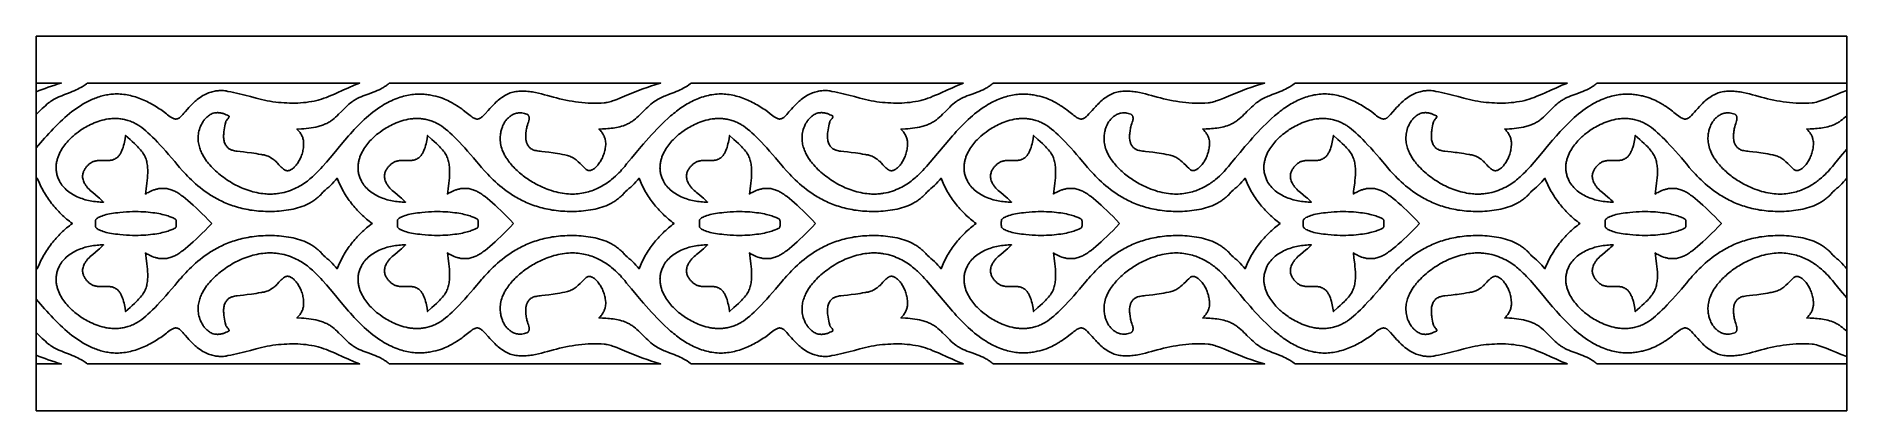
# Model space of a CAD drawing. Extents: x -290 to 290, y -60 to 60.
import ezdxf

# ---------------------------------------------------------------- set-up
doc = ezdxf.new("R2010")
doc.units = 0
doc.layers.get('DEFPOINTS').update_dxf_attribs({"color": 18, "linetype": 'CONTINUOUS'})

msp = doc.modelspace()

# ---------------------------------------------------------------- linework, layer by layer
at = {"layer": 'DEFPOINTS'}
for points in [[(-290, -60), (290, -60), (290, 60), (-290, 60)], [(-290, 42.19), (-289.06, 42.56), (-288.1, 42.93), (-287.12, 43.3), (-286.12, 43.66), (-285.1, 44.01), (-284.06, 44.36), (-283.01, 44.69), (-281.94, 45), (-281.94, 45), (-290, 45)], [(-290, 34.89), (-289.03, 35.84), (-288.06, 36.8), (-287.57, 37.27), (-287.07, 37.74), (-286.57, 38.19), (-286.06, 38.62), (-285.67, 38.91), (-285.28, 39.19), (-284.88, 39.45), (-284.46, 39.69), (-284.04, 39.92), (-283.61, 40.14), (-283.17, 40.35), (-282.73, 40.55), (-281.83, 40.93), (-280.92, 41.28), (-280.01, 41.63), (-279.11, 41.98), (-278.43, 42.26), (-277.8, 42.53), (-277.22, 42.8), (-276.68, 43.07), (-276.19, 43.33), (-275.74, 43.57), (-275.33, 43.81), (-274.97, 44.02), (-274.37, 44.41), (-273.93, 44.71), (-273.64, 44.91), (-273.55, 44.97), (-273.5, 45), (-215.34, 45), (-186.4, 45), (-186.4, 45), (-187.26, 44.65), (-188.14, 44.28), (-189.93, 43.5), (-191.75, 42.68), (-193.55, 41.87), (-194.44, 41.48), (-195.32, 41.1), (-196.18, 40.75), (-197.02, 40.41), (-197.83, 40.11), (-198.61, 39.84), (-199.36, 39.61), (-199.71, 39.51), (-200.06, 39.42), (-200.92, 39.23), (-201.79, 39.07), (-202.66, 38.93), (-203.54, 38.81), (-204.42, 38.72), (-205.3, 38.65), (-206.18, 38.6), (-207.07, 38.57), (-207.96, 38.57), (-208.85, 38.58), (-209.74, 38.61), (-210.62, 38.66), (-211.51, 38.72), (-212.39, 38.81), (-213.27, 38.9), (-214.15, 39.01), (-215.06, 39.15), (-215.97, 39.32), (-216.87, 39.5), (-217.78, 39.71), (-218.68, 39.92), (-219.57, 40.16), (-221.36, 40.64), (-223.15, 41.12), (-224.05, 41.36), (-224.95, 41.59), (-225.85, 41.8), (-226.75, 42), (-227.66, 42.17), (-228.57, 42.33), (-228.89, 42.39), (-229.18, 42.45), (-229.55, 42.51), (-230, 42.56), (-230.52, 42.59), (-230.8, 42.59), (-231.1, 42.59), (-231.42, 42.58), (-231.75, 42.55), (-232.09, 42.52), (-232.45, 42.47), (-232.82, 42.41), (-233.2, 42.33), (-233.59, 42.23), (-233.99, 42.11), (-234.41, 41.98), (-234.83, 41.82), (-235.26, 41.65), (-235.69, 41.45), (-236.14, 41.22), (-236.59, 40.97), (-237.05, 40.69), (-237.51, 40.38), (-237.97, 40.05), (-238.44, 39.68), (-238.75, 39.42), (-239.05, 39.17), (-239.61, 38.65), (-240.14, 38.14), (-240.63, 37.63), (-241.09, 37.13), (-241.53, 36.64), (-242.31, 35.73), (-242.68, 35.31), (-243.02, 34.93), (-243.35, 34.58), (-243.67, 34.27), (-243.82, 34.13), (-243.97, 34), (-244.13, 33.89), (-244.28, 33.79), (-244.42, 33.7), (-244.57, 33.62), (-244.72, 33.56), (-244.87, 33.52), (-244.98, 33.49), (-245.1, 33.48), (-245.21, 33.47), (-245.33, 33.47), (-245.55, 33.49), (-245.78, 33.54), (-246, 33.61), (-246.22, 33.7), (-246.44, 33.81), (-246.66, 33.94), (-246.88, 34.07), (-247.09, 34.22), (-247.5, 34.54), (-247.91, 34.86), (-248.29, 35.16), (-249.18, 35.83), (-249.64, 36.15), (-250.1, 36.47), (-250.56, 36.78), (-251.04, 37.09), (-251.52, 37.39), (-252, 37.69), (-252.49, 37.98), (-252.99, 38.26), (-253.49, 38.53), (-253.99, 38.79), (-254.5, 39.05), (-255.02, 39.29), (-255.54, 39.52), (-256.06, 39.75), (-256.58, 39.96), (-257.11, 40.16), (-257.64, 40.35), (-258.18, 40.53), (-258.71, 40.69), (-259.25, 40.84), (-259.79, 40.98), (-260.34, 41.1), (-260.88, 41.2), (-261.43, 41.29), (-261.97, 41.37), (-262.52, 41.43), (-263.07, 41.47), (-263.62, 41.49), (-264.17, 41.5), (-264.72, 41.49), (-265.19, 41.47), (-265.67, 41.43), (-266.14, 41.38), (-266.6, 41.32), (-267.07, 41.25), (-267.53, 41.17), (-267.99, 41.08), (-268.44, 40.98), (-268.9, 40.87), (-269.34, 40.74), (-269.79, 40.61), (-270.23, 40.47), (-270.68, 40.31), (-271.11, 40.15), (-271.55, 39.98), (-271.98, 39.8), (-272.41, 39.61), (-272.84, 39.41), (-273.26, 39.2), (-273.68, 38.99), (-274.1, 38.76), (-274.52, 38.53), (-274.93, 38.29), (-275.35, 38.05), (-276.16, 37.53), (-276.97, 36.99), (-277.76, 36.42), (-278.55, 35.83), (-279.33, 35.21), (-280.09, 34.57), (-280.85, 33.91), (-281.6, 33.24), (-282.34, 32.54), (-283.08, 31.83), (-283.8, 31.11), (-284.52, 30.37), (-285.23, 29.63), (-285.93, 28.87), (-286.63, 28.11), (-287.32, 27.34), (-288.67, 25.79), (-290, 24.23)], [(-228.37, 34.48), (-228.77, 34.67), (-229.18, 34.86), (-229.59, 35.04), (-230, 35.19), (-230.24, 35.26), (-230.47, 35.33), (-230.7, 35.38), (-230.92, 35.43), (-231.14, 35.46), (-231.35, 35.49), (-231.56, 35.5), (-231.77, 35.51), (-231.97, 35.51), (-232.17, 35.5), (-232.36, 35.49), (-232.55, 35.47), (-232.92, 35.4), (-233.27, 35.3), (-233.61, 35.19), (-233.93, 35.05), (-234.23, 34.89), (-234.52, 34.71), (-234.8, 34.52), (-235.06, 34.32), (-235.31, 34.1), (-235.54, 33.88), (-235.76, 33.66), (-235.96, 33.42), (-236.15, 33.19), (-236.32, 32.96), (-236.48, 32.73), (-236.63, 32.51), (-236.88, 32.09), (-237.08, 31.73), (-237.23, 31.43), (-237.37, 31.11), (-237.56, 30.6), (-237.73, 30.1), (-237.86, 29.61), (-237.97, 29.12), (-238.05, 28.63), (-238.1, 28.15), (-238.12, 27.68), (-238.13, 27.21), (-238.11, 26.75), (-238.07, 26.3), (-238.01, 25.86), (-237.93, 25.43), (-237.84, 25), (-237.73, 24.58), (-237.61, 24.18), (-237.47, 23.78), (-237.33, 23.4), (-237.17, 23.03), (-237.01, 22.67), (-236.84, 22.32), (-236.67, 21.98), (-236.49, 21.66), (-236.31, 21.35), (-236.12, 21.05), (-235.76, 20.5), (-235.41, 20.02), (-235.09, 19.6), (-234.8, 19.24), (-234.37, 18.76), (-233.94, 18.28), (-233.49, 17.81), (-233.03, 17.35), (-232.56, 16.9), (-232.07, 16.46), (-231.57, 16.03), (-231.07, 15.6), (-230.55, 15.19), (-230.02, 14.79), (-229.48, 14.4), (-228.93, 14.03), (-228.38, 13.66), (-227.81, 13.31), (-227.24, 12.97), (-226.66, 12.64), (-226.08, 12.33), (-225.49, 12.03), (-224.89, 11.74), (-224.28, 11.47), (-223.67, 11.22), (-223.06, 10.98), (-222.44, 10.75), (-221.82, 10.54), (-221.19, 10.35), (-220.56, 10.18), (-219.93, 10.02), (-219.3, 9.88), (-218.66, 9.76), (-218.02, 9.65), (-217.39, 9.57), (-216.75, 9.5), (-216.33, 9.47), (-215.91, 9.44), (-215.5, 9.43), (-215.09, 9.43), (-214.69, 9.43), (-214.29, 9.44), (-213.89, 9.46), (-213.51, 9.49), (-213.12, 9.52), (-212.74, 9.57), (-212.37, 9.62), (-212, 9.67), (-211.27, 9.81), (-210.56, 9.97), (-209.88, 10.16), (-209.21, 10.37), (-208.56, 10.59), (-207.93, 10.84), (-207.32, 11.11), (-206.73, 11.38), (-206.16, 11.68), (-205.61, 11.98), (-205.07, 12.29), (-204.56, 12.62), (-204.07, 12.94), (-203.59, 13.28), (-203.14, 13.61), (-202.71, 13.95), (-202.3, 14.28), (-201.9, 14.61), (-201.53, 14.94), (-201.18, 15.26), (-200.53, 15.88), (-199.97, 16.45), (-199.49, 16.96), (-198.87, 17.63), (-198.26, 18.3), (-197.06, 19.68), (-195.87, 21.07), (-194.68, 22.47), (-192.32, 25.29), (-191.14, 26.69), (-189.93, 28.08), (-189.33, 28.76), (-188.71, 29.44), (-188.1, 30.11), (-187.47, 30.77), (-186.84, 31.42), (-186.2, 32.07), (-185.55, 32.7), (-184.89, 33.32), (-184.22, 33.93), (-183.54, 34.52), (-182.84, 35.1), (-182.14, 35.66), (-181.42, 36.21), (-180.69, 36.74), (-179.95, 37.25), (-179.19, 37.74), (-178.59, 38.11), (-178, 38.45), (-177.41, 38.77), (-176.82, 39.07), (-176.24, 39.35), (-175.67, 39.61), (-175.1, 39.85), (-174.53, 40.07), (-173.97, 40.27), (-173.41, 40.46), (-172.86, 40.62), (-172.31, 40.77), (-171.77, 40.9), (-171.23, 41.02), (-170.7, 41.12), (-170.18, 41.2), (-169.66, 41.28), (-169.15, 41.33), (-168.65, 41.38), (-168.15, 41.41), (-167.66, 41.42), (-167.18, 41.43), (-166.7, 41.42), (-166.23, 41.41), (-165.77, 41.38), (-165.31, 41.35), (-164.87, 41.3), (-164.43, 41.25), (-164, 41.18), (-163.58, 41.11), (-163.16, 41.04), (-162.76, 40.95), (-161.98, 40.76), (-161.23, 40.56), (-160.52, 40.33), (-159.86, 40.1), (-159.23, 39.85), (-158.64, 39.61), (-158.1, 39.36), (-157.61, 39.11), (-157.15, 38.88), (-156.75, 38.66), (-156.09, 38.27), (-155.64, 37.98), (-155.4, 37.82), (-154.8, 37.45), (-154.23, 37.07), (-153.7, 36.69), (-153.19, 36.31), (-152.25, 35.59), (-151.41, 34.93), (-151.02, 34.63), (-150.66, 34.36), (-150.31, 34.11), (-149.98, 33.9), (-149.66, 33.73), (-149.51, 33.65), (-149.36, 33.59), (-149.21, 33.54), (-149.07, 33.5), (-148.93, 33.47), (-148.79, 33.46), (-148.58, 33.46), (-148.38, 33.49), (-148.17, 33.55), (-147.96, 33.64), (-147.75, 33.75), (-147.54, 33.88), (-147.33, 34.04), (-147.12, 34.22), (-146.9, 34.42), (-146.67, 34.63), (-146.21, 35.12), (-145.21, 36.24), (-144.66, 36.86), (-144.07, 37.51), (-143.76, 37.83), (-143.43, 38.16), (-143.1, 38.49), (-142.75, 38.82), (-142.39, 39.15), (-142.01, 39.47), (-141.62, 39.79), (-141.21, 40.1), (-140.79, 40.4), (-140.35, 40.7), (-139.89, 40.98), (-139.42, 41.25), (-139, 41.47), (-138.57, 41.66), (-138.14, 41.82), (-137.7, 41.97), (-137.25, 42.09), (-136.8, 42.2), (-136.34, 42.28), (-135.87, 42.34), (-135.4, 42.39), (-134.93, 42.42), (-134.45, 42.43), (-133.97, 42.43), (-133.49, 42.41), (-133.01, 42.38), (-132.52, 42.34), (-132.03, 42.28), (-131.54, 42.21), (-131.04, 42.14), (-130.55, 42.05), (-130.06, 41.96), (-129.08, 41.75), (-128.1, 41.51), (-127.13, 41.26), (-126.17, 41.01), (-124.31, 40.49), (-123.32, 40.23), (-122.32, 39.98), (-121.32, 39.74), (-120.31, 39.53), (-119.3, 39.33), (-118.28, 39.15), (-117.26, 39), (-116.24, 38.86), (-115.21, 38.74), (-114.19, 38.65), (-113.16, 38.58), (-112.13, 38.54), (-111.11, 38.53), (-110.08, 38.54), (-109.06, 38.57), (-108.03, 38.64), (-107.73, 38.67), (-107.4, 38.73), (-107.05, 38.8), (-106.68, 38.89), (-106.28, 39), (-105.87, 39.13), (-105.44, 39.27), (-105, 39.42), (-104.05, 39.77), (-103.03, 40.17), (-100.81, 41.07), (-98.36, 42.06), (-97.06, 42.58), (-95.72, 43.09), (-94.33, 43.6), (-92.91, 44.09), (-92.19, 44.33), (-91.46, 44.56), (-90.72, 44.78), (-89.98, 45), (-89.98, 45), (-118.62, 45), (-176.77, 45), (-176.85, 44.98), (-176.92, 44.94), (-177.05, 44.86), (-177.17, 44.76), (-177.29, 44.65), (-177.56, 44.43), (-177.83, 44.23), (-178.1, 44.03), (-178.38, 43.84), (-178.66, 43.66), (-178.95, 43.49), (-179.25, 43.32), (-179.55, 43.16), (-180.16, 42.86), (-180.78, 42.58), (-181.41, 42.32), (-182.05, 42.07), (-183.35, 41.59), (-184.65, 41.11), (-185.29, 40.86), (-185.93, 40.6), (-186.55, 40.33), (-187.17, 40.03), (-187.46, 39.88), (-187.74, 39.72), (-188.01, 39.55), (-188.29, 39.38), (-188.55, 39.19), (-188.82, 39.01), (-189.33, 38.61), (-189.83, 38.2), (-190.32, 37.76), (-190.8, 37.32), (-191.27, 36.86), (-192.2, 35.93), (-193.14, 35), (-193.61, 34.54), (-194.09, 34.1), (-194.58, 33.66), (-195.09, 33.25), (-195.38, 33.03), (-195.68, 32.81), (-195.99, 32.61), (-196.3, 32.42), (-196.62, 32.25), (-196.94, 32.08), (-197.28, 31.92), (-197.61, 31.77), (-197.96, 31.63), (-198.3, 31.5), (-198.65, 31.38), (-199.01, 31.26), (-199.37, 31.16), (-199.73, 31.06), (-200.47, 30.89), (-201.21, 30.74), (-201.96, 30.62), (-202.72, 30.51), (-203.48, 30.43), (-204.23, 30.36), (-204.99, 30.31), (-206.48, 30.23), (-206.27, 30.03), (-206.06, 29.81), (-205.86, 29.59), (-205.67, 29.36), (-205.49, 29.12), (-205.32, 28.87), (-205.16, 28.61), (-205.01, 28.34), (-204.87, 28.07), (-204.75, 27.8), (-204.64, 27.52), (-204.55, 27.24), (-204.47, 26.95), (-204.41, 26.66), (-204.37, 26.37), (-204.35, 26.08), (-204.33, 25.62), (-204.34, 25.16), (-204.37, 24.72), (-204.41, 24.28), (-204.47, 23.85), (-204.54, 23.43), (-204.63, 23.03), (-204.73, 22.63), (-204.85, 22.24), (-204.97, 21.86), (-205.11, 21.49), (-205.26, 21.13), (-205.42, 20.79), (-205.58, 20.46), (-205.75, 20.14), (-205.94, 19.83), (-206.12, 19.54), (-206.31, 19.26), (-206.51, 18.99), (-206.71, 18.74), (-206.91, 18.5), (-207.11, 18.28), (-207.32, 18.07), (-207.52, 17.88), (-207.72, 17.7), (-207.93, 17.55), (-208.13, 17.4), (-208.32, 17.28), (-208.51, 17.17), (-208.7, 17.08), (-208.88, 17.01), (-209.06, 16.96), (-209.21, 16.93), (-209.36, 16.91), (-209.5, 16.91), (-209.65, 16.92), (-209.79, 16.94), (-209.93, 16.97), (-210.07, 17.02), (-210.21, 17.07), (-210.34, 17.14), (-210.48, 17.21), (-210.74, 17.38), (-211, 17.58), (-211.25, 17.81), (-211.5, 18.05), (-211.75, 18.3), (-212.23, 18.83), (-212.7, 19.35), (-212.93, 19.59), (-213.16, 19.81), (-213.38, 20.02), (-213.61, 20.21), (-213.84, 20.4), (-214.06, 20.57), (-214.49, 20.87), (-214.92, 21.13), (-215.32, 21.35), (-215.7, 21.53), (-216.07, 21.68), (-216.4, 21.8), (-216.72, 21.89), (-217, 21.96), (-217.25, 22.01), (-217.47, 22.05), (-217.79, 22.08), (-217.94, 22.1), (-218.75, 22.25), (-219.54, 22.39), (-220.29, 22.51), (-221.02, 22.61), (-222.37, 22.78), (-223.6, 22.92), (-224.7, 23.04), (-225.66, 23.15), (-226.09, 23.22), (-226.48, 23.29), (-226.84, 23.37), (-227.17, 23.46), (-227.36, 23.53), (-227.55, 23.6), (-227.73, 23.68), (-227.9, 23.77), (-228.07, 23.86), (-228.22, 23.96), (-228.37, 24.06), (-228.51, 24.17), (-228.64, 24.29), (-228.76, 24.41), (-228.88, 24.53), (-228.99, 24.66), (-229.09, 24.8), (-229.19, 24.94), (-229.36, 25.23), (-229.51, 25.53), (-229.64, 25.84), (-229.74, 26.17), (-229.82, 26.51), (-229.88, 26.85), (-229.93, 27.2), (-229.96, 27.55), (-229.97, 27.91), (-229.97, 28.27), (-229.95, 28.62), (-229.93, 28.98), (-229.9, 29.33), (-229.81, 30.01), (-229.69, 30.65), (-229.57, 31.25), (-229.45, 31.78), (-229.26, 32.6), (-229.21, 32.73), (-229.15, 32.86), (-229.06, 33), (-228.96, 33.14), (-228.74, 33.41), (-228.52, 33.68), (-228.42, 33.81), (-228.33, 33.93), (-228.27, 34.05), (-228.22, 34.16), (-228.21, 34.26), (-228.21, 34.3), (-228.22, 34.34), (-228.24, 34.38), (-228.27, 34.42), (-228.32, 34.45)], [(7.06, 45), (-21.89, 45), (-80.04, 45), (-80.1, 44.97), (-80.19, 44.91), (-80.48, 44.71), (-80.92, 44.41), (-81.52, 44.02), (-81.88, 43.81), (-82.28, 43.57), (-82.73, 43.33), (-83.22, 43.07), (-83.76, 42.8), (-84.34, 42.53), (-84.98, 42.26), (-85.65, 41.98), (-86.56, 41.63), (-87.47, 41.28), (-88.38, 40.93), (-88.83, 40.74), (-89.27, 40.55), (-89.72, 40.35), (-90.15, 40.14), (-90.59, 39.92), (-91.01, 39.69), (-91.42, 39.45), (-91.83, 39.19), (-92.22, 38.91), (-92.6, 38.62), (-93.12, 38.18), (-93.62, 37.73), (-94.12, 37.27), (-94.61, 36.79), (-95.58, 35.83), (-96.07, 35.35), (-96.55, 34.88), (-97.05, 34.41), (-97.55, 33.96), (-98.06, 33.52), (-98.59, 33.11), (-98.86, 32.91), (-99.13, 32.72), (-99.41, 32.53), (-99.69, 32.36), (-99.98, 32.19), (-100.27, 32.03), (-100.57, 31.88), (-100.87, 31.74), (-101.39, 31.52), (-101.92, 31.33), (-102.46, 31.16), (-103, 31.01), (-103.54, 30.88), (-104.1, 30.76), (-104.66, 30.66), (-105.22, 30.58), (-105.78, 30.51), (-106.35, 30.44), (-106.91, 30.39), (-107.48, 30.35), (-108.62, 30.28), (-109.75, 30.23), (-109.49, 29.99), (-109.26, 29.74), (-109.05, 29.5), (-108.85, 29.26), (-108.67, 29.01), (-108.51, 28.77), (-108.36, 28.53), (-108.23, 28.29), (-108.11, 28.06), (-108.01, 27.82), (-107.92, 27.59), (-107.84, 27.37), (-107.78, 27.15), (-107.72, 26.93), (-107.64, 26.52), (-107.59, 26.13), (-107.57, 25.78), (-107.57, 25.46), (-107.58, 25.18), (-107.63, 24.77), (-107.66, 24.58), (-107.71, 24.16), (-107.78, 23.75), (-107.87, 23.34), (-107.96, 22.94), (-108.08, 22.55), (-108.2, 22.17), (-108.33, 21.8), (-108.48, 21.44), (-108.63, 21.08), (-108.8, 20.74), (-108.97, 20.41), (-109.15, 20.09), (-109.34, 19.78), (-109.53, 19.49), (-109.73, 19.21), (-109.93, 18.94), (-110.14, 18.69), (-110.34, 18.45), (-110.55, 18.22), (-110.76, 18.02), (-110.97, 17.83), (-111.19, 17.65), (-111.39, 17.49), (-111.6, 17.36), (-111.81, 17.24), (-112.01, 17.14), (-112.2, 17.05), (-112.39, 16.99), (-112.58, 16.95), (-112.75, 16.93), (-112.92, 16.93), (-113.08, 16.96), (-113.26, 17.01), (-113.45, 17.1), (-113.64, 17.21), (-113.83, 17.35), (-114.04, 17.52), (-114.25, 17.71), (-114.7, 18.15), (-115.2, 18.65), (-115.76, 19.21), (-116.38, 19.8), (-116.72, 20.1), (-117.07, 20.41), (-117.38, 20.65), (-117.7, 20.87), (-118.03, 21.07), (-118.38, 21.25), (-118.74, 21.41), (-119.1, 21.55), (-119.48, 21.68), (-119.86, 21.79), (-120.24, 21.89), (-120.63, 21.99), (-121.42, 22.15), (-122.21, 22.29), (-122.99, 22.41), (-123.72, 22.53), (-124.42, 22.63), (-125.75, 22.8), (-126.96, 22.94), (-128.06, 23.06), (-128.57, 23.13), (-129.04, 23.19), (-129.48, 23.27), (-129.89, 23.35), (-130.26, 23.43), (-130.6, 23.53), (-130.9, 23.65), (-131.04, 23.71), (-131.17, 23.78), (-131.4, 23.92), (-131.61, 24.07), (-131.81, 24.23), (-131.99, 24.4), (-132.16, 24.57), (-132.31, 24.75), (-132.44, 24.94), (-132.57, 25.14), (-132.67, 25.33), (-132.77, 25.54), (-132.86, 25.74), (-132.93, 25.95), (-132.99, 26.16), (-133.05, 26.38), (-133.09, 26.59), (-133.13, 26.8), (-133.18, 27.22), (-133.2, 27.63), (-133.2, 28.03), (-133.18, 28.41), (-133.15, 28.75), (-133.12, 29.07), (-133.05, 29.58), (-133, 29.94), (-132.94, 30.28), (-132.87, 30.61), (-132.79, 30.92), (-132.64, 31.49), (-132.48, 32.01), (-132.33, 32.47), (-132.2, 32.88), (-132.16, 33.06), (-132.12, 33.23), (-132.09, 33.39), (-132.08, 33.54), (-132.08, 33.68), (-132.09, 33.86), (-132.11, 34.06), (-132.13, 34.17), (-132.16, 34.28), (-132.2, 34.39), (-132.25, 34.5), (-132.31, 34.6), (-132.38, 34.7), (-132.46, 34.79), (-132.56, 34.88), (-132.67, 34.95), (-132.8, 35.01), (-133.22, 35.17), (-133.63, 35.29), (-134.03, 35.37), (-134.42, 35.43), (-134.79, 35.46), (-135.15, 35.46), (-135.5, 35.43), (-135.84, 35.39), (-136.16, 35.32), (-136.48, 35.23), (-136.78, 35.13), (-137.06, 35.01), (-137.34, 34.88), (-137.6, 34.73), (-137.85, 34.58), (-138.09, 34.41), (-138.31, 34.24), (-138.52, 34.07), (-138.72, 33.9), (-138.9, 33.72), (-139.23, 33.38), (-139.51, 33.05), (-139.73, 32.77), (-139.89, 32.53), (-140.05, 32.28), (-140.12, 32.16), (-140.24, 31.93), (-140.4, 31.61), (-140.59, 31.19), (-140.68, 30.95), (-140.78, 30.68), (-140.87, 30.4), (-140.96, 30.09), (-141.05, 29.76), (-141.13, 29.42), (-141.2, 29.06), (-141.26, 28.68), (-141.31, 28.28), (-141.34, 27.87), (-141.36, 27.44), (-141.36, 27), (-141.34, 26.54), (-141.29, 26.07), (-141.23, 25.59), (-141.14, 25.09), (-141.02, 24.59), (-140.87, 24.07), (-140.69, 23.55), (-140.48, 23.02), (-140.23, 22.48), (-140.09, 22.2), (-139.95, 21.93), (-139.79, 21.65), (-139.63, 21.37), (-139.45, 21.09), (-139.26, 20.81), (-138.97, 20.39), (-138.67, 19.99), (-138.36, 19.58), (-138.05, 19.19), (-137.72, 18.8), (-137.38, 18.42), (-137.03, 18.04), (-136.68, 17.67), (-136.31, 17.31), (-135.94, 16.96), (-135.56, 16.61), (-135.18, 16.27), (-134.78, 15.94), (-134.38, 15.61), (-133.98, 15.3), (-133.56, 14.98), (-133.15, 14.68), (-132.72, 14.38), (-132.29, 14.1), (-131.86, 13.81), (-131.42, 13.54), (-130.98, 13.27), (-130.53, 13.02), (-130.08, 12.76), (-129.62, 12.52), (-129.17, 12.29), (-128.71, 12.06), (-128.24, 11.84), (-127.78, 11.63), (-127.31, 11.42), (-126.84, 11.23), (-126.37, 11.04), (-125.64, 10.76), (-124.91, 10.52), (-124.2, 10.3), (-123.49, 10.1), (-122.8, 9.94), (-122.11, 9.8), (-121.44, 9.68), (-120.77, 9.59), (-120.12, 9.51), (-119.47, 9.47), (-118.84, 9.44), (-118.21, 9.43), (-117.6, 9.45), (-116.99, 9.48), (-116.4, 9.53), (-115.82, 9.6), (-115.24, 9.68), (-114.68, 9.79), (-114.13, 9.9), (-113.59, 10.04), (-113.05, 10.18), (-112.53, 10.34), (-112.02, 10.51), (-111.53, 10.7), (-111.04, 10.89), (-110.56, 11.09), (-110.09, 11.31), (-109.64, 11.53), (-109.19, 11.76), (-108.76, 12), (-108.34, 12.25), (-107.93, 12.5), (-107.53, 12.75), (-107.14, 13.01), (-106.76, 13.27), (-106.39, 13.54), (-106.04, 13.81), (-105.69, 14.08), (-105.04, 14.62), (-104.43, 15.15), (-103.87, 15.68), (-103.35, 16.19), (-102.88, 16.68), (-102.46, 17.14), (-102.09, 17.57), (-101.49, 18.3), (-101.08, 18.82), (-100.87, 19.09), (-99.35, 20.89), (-97.8, 22.74), (-96.22, 24.62), (-95.41, 25.56), (-94.6, 26.5), (-93.77, 27.44), (-92.94, 28.37), (-92.09, 29.29), (-91.23, 30.2), (-90.37, 31.09), (-89.49, 31.97), (-88.59, 32.82), (-87.69, 33.65), (-86.77, 34.46), (-86.31, 34.85), (-85.84, 35.23), (-85.37, 35.61), (-84.9, 35.98), (-84.42, 36.33), (-83.94, 36.69), (-83.46, 37.03), (-82.97, 37.36), (-82.48, 37.68), (-81.99, 37.99), (-81.49, 38.29), (-80.99, 38.58), (-80.48, 38.85), (-79.97, 39.12), (-79.46, 39.37), (-78.94, 39.62), (-78.42, 39.84), (-77.89, 40.06), (-77.37, 40.26), (-76.83, 40.45), (-76.29, 40.62), (-75.75, 40.78), (-75.21, 40.93), (-74.66, 41.05), (-74.1, 41.17), (-73.54, 41.27), (-72.98, 41.35), (-72.41, 41.41), (-71.84, 41.46), (-71.26, 41.49), (-70.71, 41.5), (-70.16, 41.49), (-69.61, 41.47), (-69.07, 41.43), (-68.52, 41.37), (-67.97, 41.29), (-67.42, 41.2), (-66.88, 41.1), (-66.34, 40.98), (-65.8, 40.84), (-65.26, 40.69), (-64.72, 40.53), (-64.19, 40.35), (-63.66, 40.16), (-63.13, 39.96), (-62.6, 39.75), (-62.08, 39.52), (-61.56, 39.29), (-61.05, 39.05), (-60.54, 38.79), (-60.03, 38.53), (-59.53, 38.26), (-59.04, 37.98), (-58.55, 37.69), (-58.06, 37.39), (-57.58, 37.09), (-57.11, 36.78), (-56.64, 36.47), (-56.18, 36.15), (-55.73, 35.83), (-54.84, 35.16), (-54.45, 34.86), (-54.05, 34.54), (-53.63, 34.22), (-53.42, 34.07), (-53.21, 33.94), (-52.99, 33.81), (-52.77, 33.7), (-52.55, 33.61), (-52.32, 33.54), (-52.1, 33.49), (-51.87, 33.47), (-51.76, 33.47), (-51.64, 33.48), (-51.53, 33.49), (-51.41, 33.52), (-51.26, 33.56), (-51.12, 33.62), (-50.97, 33.7), (-50.82, 33.79), (-50.67, 33.89), (-50.52, 34), (-50.21, 34.27), (-49.89, 34.58), (-49.57, 34.93), (-48.86, 35.73), (-48.07, 36.64), (-47.64, 37.13), (-47.18, 37.63), (-46.68, 38.14), (-46.16, 38.65), (-45.59, 39.17), (-45.29, 39.42), (-44.99, 39.68), (-44.52, 40.05), (-44.05, 40.38), (-43.59, 40.69), (-43.13, 40.97), (-42.68, 41.22), (-42.24, 41.45), (-41.8, 41.65), (-41.37, 41.82), (-40.95, 41.98), (-40.54, 42.11), (-40.14, 42.23), (-39.74, 42.33), (-39.36, 42.41), (-38.99, 42.47), (-38.64, 42.52), (-38.29, 42.55), (-37.96, 42.58), (-37.65, 42.59), (-37.35, 42.59), (-37.06, 42.59), (-36.54, 42.56), (-36.1, 42.51), (-35.72, 42.45), (-35.43, 42.39), (-35.12, 42.33), (-34.21, 42.17), (-33.3, 42), (-32.39, 41.8), (-31.49, 41.59), (-30.6, 41.36), (-29.7, 41.12), (-27.91, 40.64), (-26.12, 40.16), (-25.22, 39.92), (-24.32, 39.71), (-23.42, 39.5), (-22.51, 39.32), (-21.6, 39.15), (-20.69, 39.01), (-19.82, 38.9), (-18.94, 38.81), (-18.05, 38.72), (-17.17, 38.66), (-16.28, 38.61), (-15.39, 38.58), (-14.51, 38.57), (-13.62, 38.57), (-12.73, 38.6), (-11.84, 38.65), (-10.96, 38.72), (-10.08, 38.81), (-9.21, 38.93), (-8.33, 39.07), (-7.47, 39.23), (-6.61, 39.42), (-6.26, 39.51), (-5.9, 39.61), (-5.15, 39.84), (-4.37, 40.11), (-3.56, 40.41), (-2.73, 40.75), (-1.87, 41.1), (-0.99, 41.48), (-0.1, 41.87), (1.71, 42.68), (3.53, 43.5), (4.43, 43.9), (5.32, 44.28), (6.2, 44.65)], [(-34.91, 34.48), (-35.32, 34.67), (-35.72, 34.86), (-36.13, 35.04), (-36.55, 35.19), (-36.78, 35.26), (-37.01, 35.33), (-37.24, 35.38), (-37.46, 35.43), (-37.68, 35.46), (-37.9, 35.49), (-38.11, 35.5), (-38.31, 35.51), (-38.51, 35.51), (-38.71, 35.5), (-38.91, 35.49), (-39.1, 35.47), (-39.46, 35.4), (-39.82, 35.3), (-40.15, 35.19), (-40.47, 35.05), (-40.78, 34.89), (-41.07, 34.71), (-41.35, 34.52), (-41.61, 34.32), (-41.85, 34.1), (-42.08, 33.88), (-42.3, 33.66), (-42.5, 33.42), (-42.69, 33.19), (-42.87, 32.96), (-43.03, 32.73), (-43.17, 32.51), (-43.43, 32.09), (-43.62, 31.73), (-43.77, 31.43), (-43.91, 31.11), (-44.11, 30.6), (-44.27, 30.1), (-44.41, 29.61), (-44.51, 29.12), (-44.59, 28.63), (-44.64, 28.15), (-44.67, 27.68), (-44.67, 27.21), (-44.65, 26.75), (-44.61, 26.3), (-44.55, 25.86), (-44.48, 25.43), (-44.38, 25), (-44.28, 24.58), (-44.15, 24.18), (-44.02, 23.78), (-43.87, 23.4), (-43.72, 23.03), (-43.56, 22.67), (-43.39, 22.32), (-43.21, 21.98), (-43.03, 21.66), (-42.85, 21.35), (-42.67, 21.05), (-42.31, 20.5), (-41.96, 20.02), (-41.63, 19.6), (-41.34, 19.24), (-40.92, 18.76), (-40.48, 18.28), (-40.04, 17.81), (-39.57, 17.35), (-39.1, 16.9), (-38.61, 16.46), (-38.12, 16.03), (-37.61, 15.6), (-37.09, 15.19), (-36.56, 14.79), (-36.03, 14.4), (-35.48, 14.03), (-34.92, 13.66), (-34.36, 13.31), (-33.79, 12.97), (-33.21, 12.64), (-32.62, 12.33), (-32.03, 12.03), (-31.43, 11.74), (-30.83, 11.47), (-30.22, 11.22), (-29.6, 10.98), (-28.98, 10.75), (-28.36, 10.54), (-27.74, 10.35), (-27.11, 10.18), (-26.48, 10.02), (-25.84, 9.88), (-25.21, 9.76), (-24.57, 9.65), (-23.93, 9.57), (-23.29, 9.5), (-22.87, 9.47), (-22.46, 9.44), (-22.04, 9.43), (-21.64, 9.43), (-21.23, 9.43), (-20.83, 9.44), (-20.44, 9.46), (-20.05, 9.49), (-19.67, 9.52), (-19.29, 9.57), (-18.91, 9.62), (-18.54, 9.67), (-17.82, 9.81), (-17.11, 9.97), (-16.42, 10.16), (-15.75, 10.37), (-15.1, 10.59), (-14.48, 10.84), (-13.86, 11.11), (-13.27, 11.38), (-12.7, 11.68), (-12.15, 11.98), (-11.62, 12.29), (-11.11, 12.62), (-10.61, 12.94), (-10.14, 13.28), (-9.69, 13.61), (-9.25, 13.95), (-8.84, 14.28), (-8.45, 14.61), (-8.07, 14.94), (-7.72, 15.26), (-7.08, 15.88), (-6.51, 16.45), (-6.03, 16.96), (-5.42, 17.63), (-4.81, 18.3), (-3.6, 19.68), (-2.41, 21.07), (-1.23, 22.47), (1.13, 25.29), (2.32, 26.69), (3.52, 28.08), (4.13, 28.76), (4.74, 29.44), (5.36, 30.11), (5.99, 30.77), (6.62, 31.42), (7.26, 32.07), (7.91, 32.7), (8.57, 33.32), (9.24, 33.93), (9.92, 34.52), (10.61, 35.1), (11.32, 35.66), (12.03, 36.21), (12.76, 36.74), (13.51, 37.25), (14.27, 37.74), (14.86, 38.11), (15.46, 38.45), (16.05, 38.77), (16.63, 39.07), (17.21, 39.35), (17.79, 39.61), (18.36, 39.85), (18.93, 40.07), (19.49, 40.27), (20.05, 40.46), (20.6, 40.62), (21.14, 40.77), (21.69, 40.9), (22.22, 41.02), (22.75, 41.12), (23.27, 41.2), (23.79, 41.28), (24.3, 41.33), (24.81, 41.38), (25.3, 41.41), (25.8, 41.42), (26.28, 41.43), (26.76, 41.42), (27.23, 41.41), (27.69, 41.38), (28.14, 41.35), (28.59, 41.3), (29.03, 41.25), (29.46, 41.18), (29.88, 41.11), (30.29, 41.04), (30.69, 40.95), (31.48, 40.76), (32.22, 40.56), (32.93, 40.33), (33.6, 40.1), (34.23, 39.85), (34.81, 39.61), (35.35, 39.36), (35.85, 39.11), (36.3, 38.88), (36.7, 38.66), (37.36, 38.27), (37.82, 37.98), (38.06, 37.82), (38.65, 37.45), (39.22, 37.07), (39.76, 36.69), (40.26, 36.31), (41.2, 35.59), (42.04, 34.93), (42.43, 34.63), (42.8, 34.36), (43.15, 34.11), (43.48, 33.9), (43.8, 33.73), (43.95, 33.65), (44.1, 33.59), (44.24, 33.54), (44.39, 33.5), (44.52, 33.47), (44.66, 33.46), (44.87, 33.46), (45.08, 33.49), (45.28, 33.55), (45.49, 33.64), (45.7, 33.75), (45.91, 33.88), (46.12, 34.04), (46.34, 34.22), (46.56, 34.42), (46.78, 34.63), (47.24, 35.12), (48.25, 36.24), (48.8, 36.86), (49.39, 37.51), (49.7, 37.83), (50.02, 38.16), (50.36, 38.49), (50.71, 38.82), (51.07, 39.15), (51.44, 39.47), (51.84, 39.79), (52.24, 40.1), (52.67, 40.4), (53.1, 40.7), (53.56, 40.98), (54.04, 41.25), (54.46, 41.47), (54.88, 41.66), (55.32, 41.82), (55.76, 41.97), (56.21, 42.09), (56.66, 42.2), (57.12, 42.28), (57.58, 42.34), (58.05, 42.39), (58.52, 42.42), (59, 42.43), (59.48, 42.43), (59.96, 42.41), (60.45, 42.38), (60.94, 42.34), (61.43, 42.28), (61.92, 42.21), (62.41, 42.14), (62.9, 42.05), (63.39, 41.96), (64.38, 41.75), (65.35, 41.51), (66.32, 41.26), (67.28, 41.01), (69.14, 40.49), (70.13, 40.23), (71.13, 39.98), (72.14, 39.74), (73.14, 39.53), (74.16, 39.33), (75.17, 39.15), (76.19, 39), (77.22, 38.86), (78.24, 38.74), (79.27, 38.65), (80.29, 38.58), (81.32, 38.54), (82.35, 38.53), (83.37, 38.54), (84.4, 38.57), (85.42, 38.64), (85.73, 38.67), (86.06, 38.73), (86.41, 38.8), (86.78, 38.89), (87.17, 39), (87.58, 39.13), (88.01, 39.27), (88.46, 39.42), (89.41, 39.77), (90.42, 40.17), (92.65, 41.07), (95.1, 42.06), (96.39, 42.58), (97.74, 43.09), (99.12, 43.6), (100.54, 44.09), (101.26, 44.33), (101.99, 44.56), (102.73, 44.78), (103.47, 45), (103.47, 45), (74.83, 45), (16.68, 45), (16.61, 44.98), (16.54, 44.94), (16.41, 44.86), (16.28, 44.76), (16.16, 44.65), (15.9, 44.43), (15.63, 44.23), (15.36, 44.03), (15.08, 43.84), (14.79, 43.66), (14.5, 43.49), (14.21, 43.32), (13.91, 43.16), (13.3, 42.86), (12.68, 42.58), (12.04, 42.32), (11.4, 42.07), (10.11, 41.59), (8.81, 41.11), (8.16, 40.86), (7.53, 40.6), (6.9, 40.33), (6.29, 40.03), (6, 39.88), (5.72, 39.72), (5.44, 39.55), (5.17, 39.38), (4.9, 39.19), (4.64, 39.01), (4.13, 38.61), (3.63, 38.2), (3.14, 37.76), (2.66, 37.32), (2.19, 36.86), (1.25, 35.93), (0.32, 35), (-0.16, 34.54), (-0.64, 34.1), (-1.13, 33.66), (-1.63, 33.25), (-1.92, 33.03), (-2.22, 32.81), (-2.53, 32.61), (-2.84, 32.42), (-3.16, 32.25), (-3.49, 32.08), (-3.82, 31.92), (-4.16, 31.77), (-4.5, 31.63), (-4.85, 31.5), (-5.2, 31.38), (-5.55, 31.26), (-5.91, 31.16), (-6.28, 31.06), (-7.01, 30.89), (-7.76, 30.74), (-8.51, 30.62), (-9.26, 30.51), (-10.02, 30.43), (-10.78, 30.36), (-11.53, 30.31), (-13.02, 30.23), (-12.81, 30.03), (-12.61, 29.81), (-12.41, 29.59), (-12.22, 29.36), (-12.03, 29.12), (-11.86, 28.87), (-11.7, 28.61), (-11.55, 28.34), (-11.42, 28.07), (-11.29, 27.8), (-11.19, 27.52), (-11.09, 27.24), (-11.02, 26.95), (-10.96, 26.66), (-10.91, 26.37), (-10.89, 26.08), (-10.88, 25.62), (-10.89, 25.16), (-10.91, 24.72), (-10.95, 24.28), (-11.01, 23.85), (-11.09, 23.43), (-11.18, 23.03), (-11.28, 22.63), (-11.39, 22.24), (-11.52, 21.86), (-11.66, 21.49), (-11.8, 21.13), (-11.96, 20.79), (-12.13, 20.46), (-12.3, 20.14), (-12.48, 19.83), (-12.67, 19.54), (-12.86, 19.26), (-13.05, 18.99), (-13.25, 18.74), (-13.45, 18.5), (-13.66, 18.28), (-13.86, 18.07), (-14.07, 17.88), (-14.27, 17.7), (-14.47, 17.55), (-14.67, 17.4), (-14.87, 17.28), (-15.06, 17.17), (-15.25, 17.08), (-15.43, 17.01), (-15.6, 16.96), (-15.75, 16.93), (-15.9, 16.91), (-16.05, 16.91), (-16.19, 16.92), (-16.33, 16.94), (-16.47, 16.97), (-16.61, 17.02), (-16.75, 17.07), (-16.89, 17.14), (-17.02, 17.21), (-17.29, 17.38), (-17.55, 17.58), (-17.8, 17.81), (-18.05, 18.05), (-18.29, 18.3), (-18.77, 18.83), (-19.24, 19.35), (-19.47, 19.59), (-19.7, 19.81), (-19.93, 20.02), (-20.16, 20.21), (-20.38, 20.4), (-20.6, 20.57), (-21.04, 20.87), (-21.46, 21.13), (-21.86, 21.35), (-22.25, 21.53), (-22.61, 21.68), (-22.95, 21.8), (-23.26, 21.89), (-23.54, 21.96), (-23.79, 22.01), (-24.01, 22.05), (-24.33, 22.08), (-24.49, 22.1), (-25.3, 22.25), (-26.08, 22.39), (-26.84, 22.51), (-27.56, 22.61), (-28.92, 22.78), (-30.14, 22.92), (-31.24, 23.04), (-32.2, 23.15), (-32.63, 23.22), (-33.03, 23.29), (-33.39, 23.37), (-33.71, 23.46), (-33.91, 23.53), (-34.1, 23.6), (-34.28, 23.68), (-34.45, 23.77), (-34.61, 23.86), (-34.77, 23.96), (-34.91, 24.06), (-35.05, 24.17), (-35.18, 24.29), (-35.31, 24.41), (-35.43, 24.53), (-35.54, 24.66), (-35.64, 24.8), (-35.74, 24.94), (-35.91, 25.23), (-36.06, 25.53), (-36.18, 25.84), (-36.28, 26.17), (-36.36, 26.51), (-36.43, 26.85), (-36.47, 27.2), (-36.5, 27.55), (-36.51, 27.91), (-36.51, 28.27), (-36.5, 28.62), (-36.48, 28.98), (-36.44, 29.33), (-36.35, 30.01), (-36.24, 30.65), (-36.12, 31.25), (-36, 31.78), (-35.8, 32.6), (-35.76, 32.73), (-35.69, 32.86), (-35.61, 33), (-35.51, 33.14), (-35.29, 33.41), (-35.07, 33.68), (-34.97, 33.81), (-34.88, 33.93), (-34.81, 34.05), (-34.77, 34.16), (-34.75, 34.26), (-34.75, 34.3), (-34.77, 34.34), (-34.79, 34.38), (-34.82, 34.42), (-34.86, 34.45)], [(200.5, 45), (171.55, 45), (113.4, 45), (113.35, 44.97), (113.26, 44.91), (112.97, 44.71), (112.52, 44.41), (111.92, 44.02), (111.56, 43.81), (111.16, 43.57), (110.71, 43.33), (110.22, 43.07), (109.68, 42.8), (109.1, 42.53), (108.47, 42.26), (107.79, 41.98), (106.88, 41.63), (105.97, 41.28), (105.07, 40.93), (104.61, 40.74), (104.17, 40.55), (103.72, 40.35), (103.29, 40.14), (102.86, 39.92), (102.43, 39.69), (102.02, 39.45), (101.61, 39.19), (101.22, 38.91), (100.84, 38.62), (100.32, 38.18), (99.82, 37.73), (99.32, 37.27), (98.83, 36.79), (97.86, 35.83), (97.38, 35.35), (96.89, 34.88), (96.39, 34.41), (95.89, 33.96), (95.38, 33.52), (94.85, 33.11), (94.58, 32.91), (94.31, 32.72), (94.03, 32.53), (93.75, 32.36), (93.46, 32.19), (93.17, 32.03), (92.87, 31.88), (92.57, 31.74), (92.05, 31.52), (91.52, 31.33), (90.99, 31.16), (90.44, 31.01), (89.9, 30.88), (89.34, 30.76), (88.79, 30.66), (88.22, 30.58), (87.66, 30.51), (87.09, 30.44), (86.53, 30.39), (85.96, 30.35), (84.82, 30.28), (83.69, 30.23), (83.95, 29.99), (84.18, 29.74), (84.4, 29.5), (84.59, 29.26), (84.77, 29.01), (84.93, 28.77), (85.08, 28.53), (85.21, 28.29), (85.33, 28.06), (85.43, 27.82), (85.52, 27.59), (85.6, 27.37), (85.66, 27.15), (85.72, 26.93), (85.8, 26.52), (85.85, 26.13), (85.87, 25.78), (85.87, 25.46), (85.86, 25.18), (85.81, 24.77), (85.78, 24.58), (85.73, 24.16), (85.66, 23.75), (85.57, 23.34), (85.48, 22.94), (85.37, 22.55), (85.24, 22.17), (85.11, 21.8), (84.96, 21.44), (84.81, 21.08), (84.64, 20.74), (84.47, 20.41), (84.29, 20.09), (84.1, 19.78), (83.91, 19.49), (83.71, 19.21), (83.51, 18.94), (83.31, 18.69), (83.1, 18.45), (82.89, 18.22), (82.68, 18.02), (82.47, 17.83), (82.26, 17.65), (82.05, 17.49), (81.84, 17.36), (81.64, 17.24), (81.44, 17.14), (81.24, 17.05), (81.05, 16.99), (80.86, 16.95), (80.69, 16.93), (80.52, 16.93), (80.36, 16.96), (80.18, 17.01), (79.99, 17.1), (79.81, 17.21), (79.61, 17.35), (79.41, 17.52), (79.19, 17.71), (78.74, 18.15), (78.24, 18.65), (77.68, 19.21), (77.06, 19.8), (76.72, 20.1), (76.37, 20.41), (76.06, 20.65), (75.74, 20.87), (75.41, 21.07), (75.06, 21.25), (74.71, 21.41), (74.34, 21.55), (73.97, 21.68), (73.58, 21.79), (73.2, 21.89), (72.81, 21.99), (72.02, 22.15), (71.23, 22.29), (70.45, 22.41), (69.72, 22.53), (69.02, 22.63), (67.69, 22.8), (66.48, 22.94), (65.38, 23.06), (64.87, 23.13), (64.4, 23.19), (63.96, 23.27), (63.56, 23.35), (63.18, 23.43), (62.84, 23.53), (62.54, 23.65), (62.4, 23.71), (62.27, 23.78), (62.04, 23.92), (61.83, 24.07), (61.63, 24.23), (61.45, 24.4), (61.28, 24.57), (61.13, 24.75), (61, 24.94), (60.88, 25.14), (60.77, 25.33), (60.67, 25.54), (60.59, 25.74), (60.51, 25.95), (60.45, 26.16), (60.39, 26.38), (60.35, 26.59), (60.31, 26.8), (60.27, 27.22), (60.24, 27.63), (60.24, 28.03), (60.26, 28.41), (60.29, 28.75), (60.32, 29.07), (60.39, 29.58), (60.44, 29.94), (60.51, 30.28), (60.57, 30.61), (60.65, 30.92), (60.81, 31.49), (60.96, 32.01), (61.11, 32.47), (61.24, 32.88), (61.29, 33.06), (61.32, 33.23), (61.35, 33.39), (61.36, 33.54), (61.36, 33.68), (61.35, 33.86), (61.33, 34.06), (61.31, 34.17), (61.28, 34.28), (61.24, 34.39), (61.19, 34.5), (61.13, 34.6), (61.06, 34.7), (60.98, 34.79), (60.88, 34.88), (60.77, 34.95), (60.64, 35.01), (60.22, 35.17), (59.81, 35.29), (59.41, 35.37), (59.03, 35.43), (58.65, 35.46), (58.29, 35.46), (57.94, 35.43), (57.6, 35.39), (57.28, 35.32), (56.97, 35.23), (56.67, 35.13), (56.38, 35.01), (56.1, 34.88), (55.84, 34.73), (55.59, 34.58), (55.35, 34.41), (55.13, 34.24), (54.92, 34.07), (54.72, 33.9), (54.54, 33.72), (54.21, 33.38), (53.94, 33.05), (53.72, 32.77), (53.55, 32.53), (53.39, 32.28), (53.32, 32.16), (53.2, 31.93), (53.04, 31.61), (52.86, 31.19), (52.76, 30.95), (52.66, 30.68), (52.57, 30.4), (52.48, 30.09), (52.39, 29.76), (52.31, 29.42), (52.24, 29.06), (52.18, 28.68), (52.13, 28.28), (52.1, 27.87), (52.08, 27.44), (52.08, 27), (52.1, 26.54), (52.15, 26.07), (52.21, 25.59), (52.31, 25.09), (52.42, 24.59), (52.57, 24.07), (52.75, 23.55), (52.96, 23.02), (53.21, 22.48), (53.35, 22.2), (53.49, 21.93), (53.65, 21.65), (53.82, 21.37), (53.99, 21.09), (54.18, 20.81), (54.47, 20.39), (54.77, 19.99), (55.08, 19.58), (55.4, 19.19), (55.72, 18.8), (56.06, 18.42), (56.41, 18.04), (56.76, 17.67), (57.13, 17.31), (57.5, 16.96), (57.88, 16.61), (58.27, 16.27), (58.66, 15.94), (59.06, 15.61), (59.47, 15.3), (59.88, 14.98), (60.3, 14.68), (60.72, 14.38), (61.15, 14.1), (61.58, 13.81), (62.02, 13.54), (62.47, 13.27), (62.91, 13.02), (63.36, 12.76), (63.82, 12.52), (64.27, 12.29), (64.74, 12.06), (65.2, 11.84), (65.66, 11.63), (66.13, 11.42), (66.6, 11.23), (67.07, 11.04), (67.8, 10.76), (68.53, 10.52), (69.24, 10.3), (69.95, 10.1), (70.64, 9.94), (71.33, 9.8), (72, 9.68), (72.67, 9.59), (73.32, 9.51), (73.97, 9.47), (74.6, 9.44), (75.23, 9.43), (75.84, 9.45), (76.45, 9.48), (77.04, 9.53), (77.63, 9.6), (78.2, 9.68), (78.76, 9.79), (79.31, 9.9), (79.86, 10.04), (80.39, 10.18), (80.91, 10.34), (81.42, 10.51), (81.92, 10.7), (82.4, 10.89), (82.88, 11.09), (83.35, 11.31), (83.8, 11.53), (84.25, 11.76), (84.68, 12), (85.1, 12.25), (85.52, 12.5), (85.92, 12.75), (86.31, 13.01), (86.68, 13.27), (87.05, 13.54), (87.41, 13.81), (87.75, 14.08), (88.4, 14.62), (89.01, 15.15), (89.57, 15.68), (90.09, 16.19), (90.56, 16.68), (90.98, 17.14), (91.35, 17.57), (91.95, 18.3), (92.36, 18.82), (92.57, 19.09), (94.09, 20.89), (95.64, 22.74), (97.22, 24.62), (98.03, 25.56), (98.84, 26.5), (99.67, 27.44), (100.5, 28.37), (101.35, 29.29), (102.21, 30.2), (103.08, 31.09), (103.96, 31.97), (104.85, 32.82), (105.75, 33.65), (106.67, 34.46), (107.13, 34.85), (107.6, 35.23), (108.07, 35.61), (108.54, 35.98), (109.02, 36.33), (109.5, 36.69), (109.98, 37.03), (110.47, 37.36), (110.96, 37.68), (111.45, 37.99), (111.95, 38.29), (112.45, 38.58), (112.96, 38.85), (113.47, 39.12), (113.98, 39.37), (114.5, 39.62), (115.02, 39.84), (115.55, 40.06), (116.08, 40.26), (116.61, 40.45), (117.15, 40.62), (117.69, 40.78), (118.23, 40.93), (118.78, 41.05), (119.34, 41.17), (119.9, 41.27), (120.46, 41.35), (121.03, 41.41), (121.6, 41.46), (122.18, 41.49), (122.73, 41.5), (123.28, 41.49), (123.83, 41.47), (124.38, 41.43), (124.92, 41.37), (125.47, 41.29), (126.02, 41.2), (126.56, 41.1), (127.1, 40.98), (127.65, 40.84), (128.18, 40.69), (128.72, 40.53), (129.25, 40.35), (129.79, 40.16), (130.31, 39.96), (130.84, 39.75), (131.36, 39.52), (131.88, 39.29), (132.39, 39.05), (132.9, 38.79), (133.41, 38.53), (133.91, 38.26), (134.4, 37.98), (134.89, 37.69), (135.38, 37.39), (135.86, 37.09), (136.33, 36.78), (136.8, 36.47), (137.26, 36.15), (137.72, 35.83), (138.6, 35.16), (138.99, 34.86), (139.39, 34.54), (139.81, 34.22), (140.02, 34.07), (140.23, 33.94), (140.45, 33.81), (140.67, 33.7), (140.89, 33.61), (141.12, 33.54), (141.34, 33.49), (141.57, 33.47), (141.68, 33.47), (141.8, 33.48), (141.91, 33.49), (142.03, 33.52), (142.18, 33.56), (142.32, 33.62), (142.47, 33.7), (142.62, 33.79), (142.77, 33.89), (142.92, 34), (143.23, 34.27), (143.55, 34.58), (143.88, 34.93), (144.58, 35.73), (145.37, 36.64), (145.8, 37.13), (146.26, 37.63), (146.76, 38.14), (147.28, 38.65), (147.85, 39.17), (148.15, 39.42), (148.45, 39.68), (148.92, 40.05), (149.39, 40.38), (149.85, 40.69), (150.31, 40.97), (150.76, 41.22), (151.2, 41.45), (151.64, 41.65), (152.07, 41.82), (152.49, 41.98), (152.9, 42.11), (153.3, 42.23), (153.7, 42.33), (154.08, 42.41), (154.45, 42.47), (154.8, 42.52), (155.15, 42.55), (155.48, 42.58), (155.79, 42.59), (156.09, 42.59), (156.38, 42.59), (156.9, 42.56), (157.35, 42.51), (157.72, 42.45), (158.01, 42.39), (158.32, 42.33), (159.24, 42.17), (160.14, 42), (161.05, 41.8), (161.95, 41.59), (162.85, 41.36), (163.74, 41.12), (165.53, 40.64), (167.32, 40.16), (168.22, 39.92), (169.12, 39.71), (170.02, 39.5), (170.93, 39.32), (171.84, 39.15), (172.75, 39.01), (173.63, 38.9), (174.5, 38.81), (175.39, 38.72), (176.27, 38.66), (177.16, 38.61), (178.05, 38.58), (178.94, 38.57), (179.82, 38.57), (180.71, 38.6), (181.6, 38.65), (182.48, 38.72), (183.36, 38.81), (184.24, 38.93), (185.11, 39.07), (185.97, 39.23), (186.83, 39.42), (187.18, 39.51), (187.54, 39.61), (188.29, 39.84), (189.07, 40.11), (189.88, 40.41), (190.72, 40.75), (191.57, 41.1), (192.45, 41.48), (193.34, 41.87), (195.15, 42.68), (196.97, 43.5), (197.87, 43.9), (198.76, 44.28), (199.64, 44.65)], [(290, 42.64), (288.2, 41.93), (286.49, 41.23), (284.89, 40.58), (283.41, 39.99), (282.72, 39.72), (282.06, 39.48), (281.43, 39.26), (280.84, 39.07), (280.29, 38.91), (279.77, 38.78), (279.3, 38.69), (279.07, 38.66), (278.86, 38.64), (277.84, 38.57), (276.82, 38.54), (275.79, 38.53), (274.76, 38.54), (273.74, 38.58), (272.71, 38.65), (271.68, 38.74), (270.66, 38.86), (269.63, 39), (268.61, 39.15), (267.6, 39.33), (266.58, 39.53), (265.58, 39.74), (264.57, 39.98), (263.58, 40.23), (262.59, 40.49), (260.72, 41.01), (259.77, 41.26), (258.8, 41.51), (257.82, 41.75), (256.84, 41.96), (256.34, 42.05), (255.85, 42.14), (255.36, 42.21), (254.87, 42.28), (254.38, 42.34), (253.89, 42.38), (253.4, 42.41), (252.92, 42.43), (252.44, 42.43), (251.96, 42.42), (251.49, 42.39), (251.02, 42.34), (250.56, 42.28), (250.1, 42.2), (249.65, 42.09), (249.2, 41.97), (248.76, 41.82), (248.32, 41.66), (247.9, 41.47), (247.48, 41.25), (247, 40.98), (246.55, 40.7), (246.11, 40.4), (245.68, 40.1), (245.28, 39.79), (244.89, 39.47), (244.51, 39.15), (244.15, 38.82), (243.8, 38.49), (243.46, 38.16), (242.83, 37.51), (242.24, 36.86), (241.69, 36.24), (241.17, 35.66), (240.69, 35.12), (240.22, 34.63), (240, 34.42), (239.78, 34.22), (239.57, 34.04), (239.35, 33.88), (239.14, 33.75), (238.93, 33.64), (238.73, 33.55), (238.52, 33.49), (238.31, 33.46), (238.21, 33.46), (238.1, 33.46), (237.97, 33.47), (237.83, 33.5), (237.68, 33.54), (237.54, 33.59), (237.39, 33.65), (237.24, 33.73), (236.92, 33.9), (236.59, 34.11), (236.24, 34.36), (235.48, 34.93), (234.64, 35.59), (234.19, 35.95), (233.71, 36.31), (233.2, 36.69), (232.66, 37.07), (232.1, 37.45), (231.5, 37.82), (231.26, 37.98), (230.81, 38.27), (230.5, 38.45), (230.15, 38.66), (229.74, 38.88), (229.29, 39.11), (228.79, 39.36), (228.25, 39.61), (227.67, 39.85), (227.04, 40.1), (226.37, 40.33), (225.66, 40.56), (224.92, 40.76), (224.53, 40.86), (224.14, 40.95), (223.73, 41.04), (223.32, 41.11), (222.9, 41.18), (222.47, 41.25), (222.03, 41.3), (221.58, 41.35), (221.13, 41.38), (220.67, 41.41), (220.2, 41.42), (219.72, 41.43), (219.24, 41.42), (218.75, 41.41), (218.25, 41.38), (217.74, 41.33), (217.23, 41.28), (216.72, 41.2), (216.19, 41.12), (215.66, 41.02), (215.13, 40.9), (214.59, 40.77), (214.04, 40.62), (213.49, 40.46), (212.93, 40.27), (212.37, 40.07), (211.8, 39.85), (211.23, 39.61), (210.65, 39.35), (210.07, 39.07), (209.49, 38.77), (208.9, 38.45), (208.31, 38.11), (207.71, 37.74), (206.95, 37.25), (206.2, 36.74), (205.47, 36.21), (204.76, 35.66), (204.05, 35.1), (203.36, 34.52), (202.68, 33.93), (202.01, 33.32), (201.35, 32.7), (200.7, 32.07), (200.06, 31.42), (199.43, 30.77), (198.8, 30.11), (198.18, 29.44), (197.57, 28.76), (196.96, 28.08), (195.76, 26.69), (194.57, 25.29), (192.21, 22.47), (191.03, 21.07), (189.84, 19.68), (188.63, 18.3), (188.03, 17.63), (187.41, 16.96), (186.93, 16.45), (186.36, 15.88), (185.72, 15.26), (185.37, 14.94), (184.99, 14.61), (184.6, 14.28), (184.19, 13.95), (183.75, 13.61), (183.3, 13.28), (182.83, 12.94), (182.34, 12.62), (181.82, 12.29), (181.29, 11.98), (180.74, 11.68), (180.17, 11.38), (179.58, 11.11), (178.97, 10.84), (178.34, 10.59), (177.69, 10.37), (177.02, 10.16), (176.33, 9.97), (175.62, 9.81), (175.26, 9.74), (174.9, 9.67), (174.53, 9.62), (174.15, 9.57), (173.77, 9.52), (173.39, 9.49), (173, 9.46), (172.61, 9.44), (172.21, 9.43), (171.81, 9.43), (171.4, 9.43), (170.99, 9.44), (170.57, 9.47), (170.15, 9.5), (169.51, 9.57), (168.87, 9.65), (168.23, 9.76), (167.6, 9.88), (166.97, 10.02), (166.33, 10.18), (165.71, 10.35), (165.08, 10.54), (164.46, 10.75), (163.84, 10.98), (163.22, 11.22), (162.61, 11.47), (162.01, 11.74), (161.41, 12.03), (160.82, 12.33), (160.23, 12.64), (159.65, 12.97), (159.08, 13.31), (158.52, 13.66), (157.96, 14.03), (157.41, 14.4), (156.88, 14.79), (156.35, 15.19), (155.83, 15.6), (155.32, 16.03), (154.83, 16.46), (154.34, 16.9), (153.87, 17.35), (153.41, 17.81), (152.96, 18.28), (152.52, 18.76), (152.1, 19.24), (151.81, 19.6), (151.48, 20.02), (151.13, 20.5), (150.77, 21.05), (150.59, 21.35), (150.41, 21.66), (150.23, 21.98), (150.05, 22.32), (149.89, 22.67), (149.72, 23.03), (149.57, 23.4), (149.42, 23.78), (149.29, 24.18), (149.17, 24.58), (149.06, 25), (148.96, 25.43), (148.89, 25.86), (148.83, 26.3), (148.79, 26.75), (148.77, 27.21), (148.77, 27.68), (148.8, 28.15), (148.85, 28.63), (148.93, 29.12), (149.03, 29.61), (149.17, 30.1), (149.33, 30.6), (149.53, 31.11), (149.67, 31.43), (149.82, 31.73), (150.02, 32.09), (150.27, 32.51), (150.41, 32.73), (150.58, 32.96), (150.75, 33.19), (150.94, 33.42), (151.14, 33.66), (151.36, 33.88), (151.59, 34.1), (151.84, 34.32), (152.1, 34.52), (152.37, 34.71), (152.66, 34.89), (152.97, 35.05), (153.29, 35.19), (153.63, 35.3), (153.98, 35.4), (154.16, 35.44), (154.35, 35.47), (154.54, 35.49), (154.73, 35.5), (154.93, 35.51), (155.13, 35.51), (155.34, 35.5), (155.55, 35.49), (155.76, 35.46), (155.98, 35.43), (156.2, 35.38), (156.43, 35.33), (156.66, 35.26), (156.89, 35.19), (157.31, 35.04), (157.72, 34.86), (158.53, 34.48), (158.58, 34.45), (158.62, 34.42), (158.65, 34.38), (158.68, 34.34), (158.69, 34.3), (158.69, 34.26), (158.67, 34.16), (158.63, 34.05), (158.56, 33.93), (158.38, 33.68), (158.15, 33.41), (157.93, 33.14), (157.83, 33), (157.75, 32.86), (157.68, 32.73), (157.64, 32.6), (157.44, 31.78), (157.32, 31.25), (157.2, 30.65), (157.09, 30.01), (157.04, 29.67), (157, 29.33), (156.97, 28.98), (156.94, 28.62), (156.93, 28.27), (156.93, 27.91), (156.94, 27.55), (156.97, 27.2), (157.01, 26.85), (157.08, 26.51), (157.16, 26.17), (157.26, 25.84), (157.39, 25.53), (157.53, 25.23), (157.62, 25.08), (157.71, 24.94), (157.8, 24.8), (157.91, 24.66), (158.02, 24.53), (158.13, 24.41), (158.26, 24.29), (158.39, 24.17), (158.53, 24.06), (158.67, 23.96), (158.83, 23.86), (158.99, 23.77), (159.16, 23.68), (159.34, 23.6), (159.53, 23.53), (159.73, 23.46), (160.05, 23.37), (160.41, 23.29), (160.81, 23.22), (161.24, 23.15), (162.2, 23.04), (163.3, 22.92), (164.52, 22.78), (165.19, 22.71), (165.88, 22.61), (166.6, 22.51), (167.36, 22.39), (168.14, 22.25), (168.96, 22.1), (169.11, 22.08), (169.43, 22.05), (169.65, 22.01), (169.9, 21.96), (170.18, 21.89), (170.49, 21.8), (170.83, 21.68), (171.19, 21.53), (171.58, 21.35), (171.98, 21.13), (172.4, 20.87), (172.62, 20.72), (172.84, 20.57), (173.06, 20.4), (173.28, 20.21), (173.51, 20.02), (173.74, 19.81), (173.97, 19.59), (174.2, 19.35), (174.67, 18.83), (175.15, 18.3), (175.39, 18.05), (175.64, 17.81), (175.9, 17.58), (176.15, 17.38), (176.42, 17.21), (176.55, 17.14), (176.69, 17.07), (176.83, 17.02), (176.97, 16.97), (177.11, 16.94), (177.25, 16.92), (177.39, 16.91), (177.54, 16.91), (177.69, 16.93), (177.84, 16.96), (178.01, 17.01), (178.19, 17.08), (178.38, 17.17), (178.57, 17.28), (178.77, 17.4), (178.97, 17.55), (179.17, 17.7), (179.37, 17.88), (179.58, 18.07), (179.78, 18.28), (179.99, 18.5), (180.19, 18.74), (180.39, 18.99), (180.58, 19.26), (180.77, 19.54), (180.96, 19.83), (181.14, 20.14), (181.31, 20.46), (181.48, 20.79), (181.64, 21.13), (181.79, 21.49), (181.92, 21.86), (182.05, 22.24), (182.16, 22.63), (182.27, 23.03), (182.35, 23.43), (182.43, 23.85), (182.49, 24.28), (182.53, 24.72), (182.55, 25.16), (182.56, 25.62), (182.55, 26.08), (182.53, 26.37), (182.49, 26.66), (182.43, 26.95), (182.35, 27.24), (182.26, 27.52), (182.15, 27.8), (182.02, 28.07), (181.89, 28.34), (181.74, 28.61), (181.58, 28.87), (181.41, 29.12), (181.22, 29.36), (181.03, 29.59), (180.84, 29.81), (180.63, 30.03), (180.42, 30.23), (181.16, 30.26), (181.91, 30.31), (182.66, 30.36), (183.42, 30.43), (184.18, 30.51), (184.93, 30.62), (185.69, 30.74), (186.43, 30.89), (186.8, 30.97), (187.16, 31.06), (187.53, 31.16), (187.89, 31.26), (188.24, 31.38), (188.59, 31.5), (188.94, 31.63), (189.28, 31.77), (189.62, 31.92), (189.95, 32.08), (190.28, 32.25), (190.6, 32.42), (190.91, 32.61), (191.22, 32.81), (191.52, 33.03), (191.81, 33.25), (192.31, 33.66), (192.8, 34.1), (193.29, 34.54), (193.76, 35), (194.69, 35.93), (195.63, 36.86), (196.1, 37.32), (196.58, 37.76), (197.07, 38.2), (197.57, 38.61), (198.08, 39.01), (198.34, 39.19), (198.61, 39.38), (198.88, 39.55), (199.16, 39.72), (199.44, 39.88), (199.73, 40.03), (200.34, 40.33), (200.97, 40.6), (201.61, 40.86), (202.25, 41.11), (203.55, 41.59), (204.84, 42.07), (205.48, 42.32), (206.12, 42.58), (206.74, 42.86), (207.35, 43.16), (207.65, 43.32), (207.94, 43.49), (208.23, 43.66), (208.52, 43.84), (208.8, 44.03), (209.07, 44.23), (209.34, 44.43), (209.6, 44.65), (209.72, 44.76), (209.85, 44.86), (209.98, 44.94), (210.05, 44.98), (210.12, 45), (268.28, 45), (290, 45)], [(290, 23.82), (290, 34.55), (289.54, 34.13), (289.08, 33.73), (288.61, 33.34), (288.12, 32.97), (287.62, 32.62), (287.36, 32.46), (287.11, 32.3), (286.84, 32.15), (286.57, 32), (286.3, 31.87), (286.02, 31.74), (285.5, 31.52), (284.98, 31.33), (284.44, 31.16), (283.9, 31.01), (283.35, 30.88), (282.8, 30.76), (282.24, 30.66), (281.68, 30.58), (281.12, 30.51), (280.55, 30.44), (279.98, 30.39), (279.41, 30.35), (278.28, 30.28), (277.15, 30.23), (277.4, 29.99), (277.64, 29.74), (277.85, 29.5), (278.05, 29.26), (278.23, 29.01), (278.39, 28.77), (278.54, 28.53), (278.67, 28.29), (278.78, 28.06), (278.89, 27.82), (278.98, 27.59), (279.05, 27.37), (279.12, 27.15), (279.17, 26.93), (279.26, 26.52), (279.31, 26.13), (279.33, 25.78), (279.33, 25.46), (279.32, 25.18), (279.27, 24.77), (279.24, 24.58), (279.18, 24.16), (279.11, 23.75), (279.03, 23.34), (278.93, 22.94), (278.82, 22.55), (278.7, 22.17), (278.56, 21.8), (278.42, 21.44), (278.26, 21.08), (278.1, 20.74), (277.93, 20.41), (277.75, 20.09), (277.56, 19.78), (277.37, 19.49), (277.17, 19.21), (276.97, 18.94), (276.76, 18.69), (276.55, 18.45), (276.34, 18.22), (276.13, 18.02), (275.92, 17.83), (275.71, 17.65), (275.5, 17.49), (275.29, 17.36), (275.09, 17.24), (274.89, 17.14), (274.69, 17.05), (274.5, 16.99), (274.32, 16.95), (274.14, 16.93), (273.97, 16.93), (273.81, 16.96), (273.63, 17.01), (273.45, 17.1), (273.26, 17.21), (273.06, 17.35), (272.86, 17.52), (272.65, 17.71), (272.19, 18.15), (271.69, 18.65), (271.13, 19.21), (270.51, 19.8), (270.18, 20.1), (269.82, 20.41), (269.52, 20.65), (269.2, 20.87), (268.86, 21.07), (268.52, 21.25), (268.16, 21.41), (267.79, 21.55), (267.42, 21.68), (267.04, 21.79), (266.65, 21.89), (266.26, 21.99), (265.47, 22.15), (264.69, 22.29), (263.91, 22.41), (263.18, 22.53), (262.48, 22.63), (261.15, 22.8), (259.93, 22.94), (258.83, 23.06), (258.33, 23.13), (257.86, 23.19), (257.42, 23.27), (257.01, 23.35), (256.64, 23.43), (256.3, 23.53), (256, 23.65), (255.86, 23.71), (255.73, 23.78), (255.5, 23.92), (255.28, 24.07), (255.09, 24.23), (254.9, 24.4), (254.74, 24.57), (254.59, 24.75), (254.45, 24.94), (254.33, 25.14), (254.22, 25.33), (254.13, 25.54), (254.04, 25.74), (253.97, 25.95), (253.9, 26.16), (253.85, 26.38), (253.81, 26.59), (253.77, 26.8), (253.72, 27.22), (253.7, 27.63), (253.7, 28.03), (253.72, 28.41), (253.74, 28.75), (253.78, 29.07), (253.85, 29.58), (253.9, 29.94), (253.96, 30.28), (254.03, 30.61), (254.1, 30.92), (254.26, 31.49), (254.42, 32.01), (254.57, 32.47), (254.69, 32.88), (254.74, 33.06), (254.78, 33.23), (254.8, 33.39), (254.82, 33.54), (254.82, 33.68), (254.81, 33.86), (254.78, 34.06), (254.76, 34.17), (254.73, 34.28), (254.7, 34.39), (254.65, 34.5), (254.59, 34.6), (254.52, 34.7), (254.44, 34.79), (254.34, 34.88), (254.22, 34.95), (254.1, 35.01), (253.67, 35.17), (253.26, 35.29), (252.87, 35.37), (252.48, 35.43), (252.11, 35.46), (251.75, 35.46), (251.4, 35.43), (251.06, 35.39), (250.73, 35.32), (250.42, 35.23), (250.12, 35.13), (249.83, 35.01), (249.56, 34.88), (249.3, 34.73), (249.05, 34.58), (248.81, 34.41), (248.59, 34.24), (248.38, 34.07), (248.18, 33.9), (247.99, 33.72), (247.66, 33.38), (247.39, 33.05), (247.17, 32.77), (247.01, 32.53), (246.84, 32.28), (246.77, 32.16), (246.65, 31.93), (246.49, 31.61), (246.31, 31.19), (246.21, 30.95), (246.12, 30.68), (246.02, 30.4), (245.93, 30.09), (245.84, 29.76), (245.77, 29.42), (245.69, 29.06), (245.63, 28.68), (245.59, 28.28), (245.55, 27.87), (245.54, 27.44), (245.54, 27), (245.56, 26.54), (245.6, 26.07), (245.67, 25.59), (245.76, 25.09), (245.88, 24.59), (246.03, 24.07), (246.21, 23.55), (246.42, 23.02), (246.67, 22.48), (246.8, 22.2), (246.95, 21.93), (247.11, 21.65), (247.27, 21.37), (247.45, 21.09), (247.63, 20.81), (247.92, 20.39), (248.22, 19.99), (248.53, 19.58), (248.85, 19.19), (249.18, 18.8), (249.52, 18.42), (249.86, 18.04), (250.22, 17.67), (250.58, 17.31), (250.95, 16.96), (251.33, 16.61), (251.72, 16.27), (252.11, 15.94), (252.51, 15.61), (252.92, 15.3), (253.33, 14.98), (253.75, 14.68), (254.18, 14.38), (254.6, 14.1), (255.04, 13.81), (255.48, 13.54), (255.92, 13.27), (256.37, 13.02), (256.82, 12.76), (257.27, 12.52), (257.73, 12.29), (258.19, 12.06), (258.65, 11.84), (259.12, 11.63), (259.58, 11.42), (260.05, 11.23), (260.52, 11.04), (261.26, 10.76), (261.98, 10.52), (262.7, 10.3), (263.4, 10.1), (264.1, 9.94), (264.78, 9.8), (265.46, 9.68), (266.12, 9.59), (266.78, 9.51), (267.42, 9.47), (268.06, 9.44), (268.68, 9.43), (269.3, 9.45), (269.9, 9.48), (270.5, 9.53), (271.08, 9.6), (271.65, 9.68), (272.22, 9.79), (272.77, 9.9), (273.31, 10.04), (273.84, 10.18), (274.36, 10.34), (274.87, 10.51), (275.37, 10.7), (275.86, 10.89), (276.34, 11.09), (276.8, 11.31), (277.26, 11.53), (277.7, 11.76), (278.14, 12), (278.56, 12.25), (278.97, 12.5), (279.37, 12.75), (279.76, 13.01), (280.14, 13.27), (280.51, 13.54), (280.86, 13.81), (281.2, 14.08), (281.86, 14.62), (282.47, 15.15), (283.03, 15.68), (283.54, 16.19), (284.01, 16.68), (284.43, 17.14), (284.81, 17.57), (285.41, 18.3), (285.81, 18.82), (286.02, 19.09), (287.98, 21.42)], [(-233.79, 0), (-234.87, -1.13), (-235.91, -2.2), (-236.91, -3.21), (-237.87, -4.16), (-238.8, -5.05), (-239.7, -5.88), (-240.56, -6.66), (-241.38, -7.37), (-242.17, -8.02), (-242.93, -8.61), (-243.3, -8.88), (-243.65, -9.13), (-244, -9.37), (-244.34, -9.6), (-244.67, -9.81), (-245, -10), (-245.31, -10.18), (-245.62, -10.34), (-245.92, -10.48), (-246.21, -10.61), (-246.49, -10.73), (-246.77, -10.82), (-247.12, -10.93), (-247.47, -11.02), (-247.82, -11.1), (-248.16, -11.16), (-248.5, -11.2), (-248.83, -11.23), (-249.16, -11.25), (-249.48, -11.25), (-249.8, -11.25), (-250.1, -11.23), (-250.41, -11.2), (-250.7, -11.16), (-250.99, -11.11), (-251.28, -11.05), (-251.55, -10.98), (-251.82, -10.91), (-252.34, -10.75), (-252.82, -10.57), (-253.27, -10.37), (-253.69, -10.17), (-254.07, -9.97), (-254.41, -9.78), (-254.97, -9.42), (-254.76, -11.13), (-254.53, -12.88), (-254.44, -13.77), (-254.36, -14.66), (-254.3, -15.55), (-254.28, -15.99), (-254.27, -16.43), (-254.27, -16.87), (-254.28, -17.31), (-254.31, -17.74), (-254.34, -18.17), (-254.39, -18.59), (-254.44, -19.01), (-254.52, -19.42), (-254.61, -19.82), (-254.71, -20.22), (-254.83, -20.62), (-254.97, -21), (-255.13, -21.38), (-255.3, -21.75), (-255.5, -22.11), (-255.72, -22.46), (-255.96, -22.8), (-256.25, -23.18), (-256.55, -23.55), (-256.86, -23.91), (-257.18, -24.27), (-257.5, -24.62), (-257.84, -24.96), (-258.52, -25.63), (-259.22, -26.28), (-259.93, -26.92), (-261.36, -28.2), (-261.53, -27.14), (-261.62, -26.6), (-261.73, -26.05), (-261.85, -25.49), (-261.99, -24.94), (-262.14, -24.4), (-262.32, -23.87), (-262.42, -23.62), (-262.52, -23.36), (-262.63, -23.12), (-262.75, -22.87), (-262.87, -22.64), (-263, -22.41), (-263.14, -22.19), (-263.29, -21.98), (-263.45, -21.78), (-263.61, -21.59), (-263.79, -21.4), (-263.97, -21.23), (-264.17, -21.07), (-264.37, -20.92), (-264.59, -20.79), (-264.81, -20.66), (-265.03, -20.56), (-265.25, -20.47), (-265.47, -20.4), (-265.7, -20.34), (-265.94, -20.29), (-266.18, -20.25), (-266.42, -20.21), (-266.66, -20.19), (-267.15, -20.16), (-267.65, -20.15), (-268.66, -20.17), (-269.16, -20.18), (-269.66, -20.17), (-270.15, -20.15), (-270.39, -20.13), (-270.63, -20.1), (-270.86, -20.06), (-271.09, -20.02), (-271.32, -19.96), (-271.55, -19.89), (-271.77, -19.81), (-271.98, -19.71), (-272.19, -19.6), (-272.39, -19.48), (-272.62, -19.32), (-272.83, -19.17), (-273.09, -18.96), (-273.38, -18.7), (-273.68, -18.4), (-273.84, -18.23), (-273.99, -18.05), (-274.15, -17.85), (-274.29, -17.65), (-274.44, -17.44), (-274.57, -17.21), (-274.69, -16.97), (-274.8, -16.73), (-274.9, -16.47), (-274.99, -16.2), (-275.05, -15.92), (-275.1, -15.64), (-275.13, -15.34), (-275.13, -15.04), (-275.12, -14.72), (-275.07, -14.4), (-275, -14.06), (-274.9, -13.72), (-274.77, -13.37), (-274.6, -13.01), (-274.48, -12.79), (-274.36, -12.57), (-274.22, -12.35), (-274.08, -12.14), (-273.93, -11.94), (-273.77, -11.74), (-273.43, -11.35), (-273.07, -10.97), (-272.69, -10.61), (-272.29, -10.25), (-271.88, -9.89), (-271.02, -9.19), (-270.14, -8.46), (-269.7, -8.09), (-269.26, -7.7), (-268.83, -7.3), (-268.4, -6.87), (-268.93, -6.87), (-269.46, -6.88), (-269.99, -6.91), (-270.52, -6.95), (-271.06, -7), (-271.6, -7.07), (-272.14, -7.16), (-272.68, -7.25), (-273.21, -7.37), (-273.74, -7.49), (-274.27, -7.63), (-274.8, -7.79), (-275.32, -7.96), (-275.83, -8.14), (-276.33, -8.34), (-276.83, -8.56), (-277.31, -8.78), (-277.79, -9.03), (-278.25, -9.29), (-278.7, -9.56), (-279.14, -9.85), (-279.56, -10.15), (-279.97, -10.47), (-280.36, -10.81), (-280.73, -11.16), (-281.09, -11.52), (-281.42, -11.91), (-281.74, -12.3), (-282.03, -12.71), (-282.3, -13.14), (-282.55, -13.59), (-282.78, -14.05), (-282.92, -14.37), (-283.04, -14.7), (-283.16, -15.02), (-283.26, -15.34), (-283.35, -15.66), (-283.42, -15.98), (-283.49, -16.3), (-283.54, -16.61), (-283.58, -16.93), (-283.61, -17.24), (-283.62, -17.55), (-283.63, -17.85), (-283.63, -18.16), (-283.61, -18.46), (-283.59, -18.76), (-283.56, -19.06), (-283.52, -19.35), (-283.47, -19.64), (-283.41, -19.93), (-283.34, -20.22), (-283.27, -20.5), (-283.19, -20.78), (-283, -21.34), (-282.79, -21.88), (-282.56, -22.4), (-282.3, -22.91), (-282.03, -23.41), (-281.74, -23.89), (-281.43, -24.36), (-281.12, -24.81), (-280.8, -25.24), (-280.47, -25.66), (-280.13, -26.05), (-279.8, -26.43), (-279.47, -26.79), (-279.14, -27.13), (-278.82, -27.44), (-278.51, -27.74), (-278.21, -28.01), (-277.66, -28.49), (-277.18, -28.87), (-276.58, -29.31), (-275.87, -29.81), (-275.47, -30.07), (-275.05, -30.34), (-274.6, -30.61), (-274.13, -30.89), (-273.63, -31.17), (-273.11, -31.44), (-272.57, -31.71), (-272, -31.97), (-271.42, -32.22), (-270.82, -32.46), (-270.2, -32.68), (-269.57, -32.89), (-268.92, -33.07), (-268.25, -33.24), (-267.57, -33.38), (-267.22, -33.44), (-266.88, -33.49), (-266.53, -33.53), (-266.17, -33.57), (-265.81, -33.6), (-265.46, -33.62), (-265.09, -33.64), (-264.73, -33.64), (-264.36, -33.64), (-263.99, -33.62), (-263.62, -33.6), (-263.25, -33.56), (-262.88, -33.52), (-262.5, -33.46), (-262.12, -33.4), (-261.74, -33.32), (-261.36, -33.23), (-260.98, -33.13), (-260.6, -33.02), (-260.21, -32.89), (-259.83, -32.75), (-259.44, -32.6), (-259.06, -32.44), (-258.67, -32.26), (-258.28, -32.07), (-257.89, -31.86), (-257.63, -31.71), (-257.36, -31.54), (-257.08, -31.36), (-256.8, -31.17), (-256.2, -30.73), (-255.57, -30.23), (-254.9, -29.68), (-254.21, -29.07), (-253.48, -28.39), (-252.73, -27.66), (-251.94, -26.88), (-251.13, -26.04), (-250.28, -25.14), (-249.41, -24.19), (-248.5, -23.18), (-247.57, -22.12), (-246.61, -21), (-245.62, -19.84), (-244.9, -18.97), (-244.07, -17.99), (-243.61, -17.46), (-243.13, -16.91), (-242.62, -16.35), (-242.08, -15.77), (-241.51, -15.17), (-240.91, -14.57), (-240.29, -13.96), (-239.63, -13.35), (-238.94, -12.73), (-238.22, -12.11), (-237.47, -11.5), (-236.69, -10.89), (-235.88, -10.29), (-235.03, -9.7), (-234.59, -9.41), (-234.15, -9.13), (-233.69, -8.85), (-233.23, -8.57), (-232.76, -8.3), (-232.28, -8.03), (-231.8, -7.77), (-231.3, -7.51), (-230.79, -7.26), (-230.28, -7.01), (-229.76, -6.78), (-229.23, -6.54), (-228.69, -6.32), (-228.14, -6.1), (-227.58, -5.9), (-227.01, -5.7), (-226.43, -5.51), (-225.84, -5.32), (-225.25, -5.15), (-224.64, -4.99), (-224.03, -4.83), (-223.4, -4.69), (-222.77, -4.56), (-222.12, -4.44), (-221.47, -4.32), (-220.8, -4.23), (-220.13, -4.14), (-219.45, -4.06), (-218.75, -4), (-218.04, -3.95), (-217.32, -3.9), (-216.6, -3.87), (-215.86, -3.85), (-215.12, -3.85), (-214.38, -3.85), (-213.63, -3.88), (-212.88, -3.91), (-212.13, -3.96), (-211.38, -4.03), (-210.63, -4.12), (-209.88, -4.22), (-209.14, -4.34), (-208.41, -4.47), (-207.68, -4.63), (-206.96, -4.8), (-206.25, -5), (-205.55, -5.22), (-204.86, -5.45), (-204.19, -5.71), (-203.53, -5.99), (-202.89, -6.3), (-202.27, -6.63), (-201.96, -6.8), (-201.66, -6.98), (-201.36, -7.16), (-201.07, -7.36), (-200.79, -7.55), (-200.51, -7.76), (-200.24, -7.97), (-199.97, -8.19), (-199.71, -8.41), (-199.45, -8.64), (-199.2, -8.88), (-198.96, -9.12), (-198.72, -9.38), (-198.49, -9.63), (-198.27, -9.9), (-198.05, -10.17), (-197.45, -10.66), (-196.86, -11.17), (-196.28, -11.68), (-195.72, -12.22), (-195.17, -12.76), (-194.64, -13.33), (-194.12, -13.9), (-193.61, -14.49), (-193.39, -13.95), (-193.16, -13.41), (-192.92, -12.87), (-192.68, -12.35), (-192.42, -11.82), (-192.15, -11.3), (-191.88, -10.79), (-191.59, -10.28), (-191.3, -9.78), (-191, -9.28), (-190.69, -8.79), (-190.37, -8.31), (-190.04, -7.83), (-189.71, -7.36), (-189.37, -6.89), (-189.02, -6.43), (-188.66, -5.98), (-188.29, -5.53), (-187.91, -5.09), (-187.53, -4.65), (-187.14, -4.22), (-186.74, -3.8), (-186.34, -3.39), (-185.92, -2.98), (-185.5, -2.58), (-185.08, -2.19), (-184.64, -1.81), (-184.2, -1.43), (-183.75, -1.06), (-183.3, -0.7), (-182.83, -0.35), (-182.37, 0), (-182.83, 0.35), (-183.3, 0.7), (-183.75, 1.06), (-184.2, 1.43), (-184.64, 1.81), (-185.08, 2.19), (-185.5, 2.58), (-185.92, 2.98), (-186.34, 3.39), (-186.74, 3.8), (-187.14, 4.22), (-187.53, 4.65), (-187.91, 5.09), (-188.29, 5.53), (-188.66, 5.98), (-189.02, 6.43), (-189.37, 6.89), (-189.71, 7.36), (-190.04, 7.83), (-190.37, 8.31), (-190.69, 8.79), (-191, 9.28), (-191.3, 9.78), (-191.59, 10.28), (-191.88, 10.79), (-192.15, 11.3), (-192.42, 11.82), (-192.68, 12.35), (-192.92, 12.87), (-193.16, 13.41), (-193.39, 13.95), (-193.61, 14.49), (-194.12, 13.9), (-194.64, 13.33), (-195.17, 12.76), (-195.72, 12.22), (-196.28, 11.68), (-196.86, 11.17), (-197.45, 10.66), (-198.05, 10.17), (-198.27, 9.9), (-198.49, 9.63), (-198.72, 9.38), (-198.96, 9.12), (-199.2, 8.88), (-199.45, 8.64), (-199.71, 8.41), (-199.97, 8.19), (-200.24, 7.97), (-200.51, 7.76), (-200.79, 7.55), (-201.07, 7.36), (-201.36, 7.16), (-201.66, 6.98), (-201.96, 6.8), (-202.27, 6.63), (-202.89, 6.3), (-203.53, 5.99), (-204.19, 5.71), (-204.86, 5.45), (-205.55, 5.22), (-206.25, 5), (-206.96, 4.8), (-207.68, 4.63), (-208.41, 4.47), (-209.14, 4.34), (-209.88, 4.22), (-210.63, 4.12), (-211.38, 4.03), (-212.13, 3.96), (-212.88, 3.91), (-213.63, 3.88), (-214.38, 3.85), (-215.12, 3.85), (-215.86, 3.85), (-216.6, 3.87), (-217.32, 3.9), (-218.04, 3.95), (-218.75, 4), (-219.45, 4.06), (-220.13, 4.14), (-220.8, 4.23), (-221.47, 4.32), (-222.12, 4.44), (-222.77, 4.56), (-223.4, 4.69), (-224.03, 4.83), (-224.64, 4.99), (-225.25, 5.15), (-225.84, 5.32), (-226.43, 5.51), (-227.01, 5.7), (-227.58, 5.9), (-228.14, 6.1), (-228.69, 6.32), (-229.23, 6.54), (-229.76, 6.78), (-230.28, 7.01), (-230.79, 7.26), (-231.3, 7.51), (-231.8, 7.77), (-232.28, 8.03), (-232.76, 8.3), (-233.23, 8.57), (-233.69, 8.85), (-234.15, 9.13), (-234.59, 9.41), (-235.03, 9.7), (-235.88, 10.29), (-236.69, 10.89), (-237.47, 11.5), (-238.22, 12.11), (-238.94, 12.73), (-239.63, 13.35), (-240.29, 13.96), (-240.91, 14.57), (-241.51, 15.17), (-242.08, 15.77), (-242.62, 16.35), (-243.13, 16.91), (-244.07, 17.99), (-244.9, 18.97), (-245.62, 19.84), (-246.61, 21), (-247.57, 22.12), (-248.5, 23.18), (-249.41, 24.19), (-250.28, 25.14), (-251.13, 26.04), (-251.94, 26.88), (-252.73, 27.66), (-253.48, 28.39), (-254.21, 29.07), (-254.9, 29.68), (-255.57, 30.23), (-256.2, 30.73), (-256.8, 31.17), (-257.08, 31.36), (-257.36, 31.54), (-257.63, 31.71), (-257.89, 31.86), (-258.28, 32.07), (-258.67, 32.26), (-259.06, 32.44), (-259.44, 32.6), (-259.83, 32.75), (-260.21, 32.89), (-260.6, 33.02), (-260.98, 33.13), (-261.36, 33.23), (-261.74, 33.32), (-262.12, 33.4), (-262.5, 33.46), (-262.88, 33.52), (-263.25, 33.56), (-263.62, 33.6), (-263.99, 33.62), (-264.36, 33.64), (-264.73, 33.64), (-265.09, 33.64), (-265.46, 33.62), (-265.81, 33.6), (-266.17, 33.57), (-266.53, 33.53), (-266.88, 33.49), (-267.57, 33.38), (-268.25, 33.24), (-268.92, 33.07), (-269.57, 32.89), (-270.2, 32.68), (-270.82, 32.46), (-271.42, 32.22), (-272, 31.97), (-272.57, 31.71), (-273.11, 31.44), (-273.63, 31.17), (-274.13, 30.89), (-274.6, 30.61), (-275.05, 30.34), (-275.47, 30.07), (-275.87, 29.81), (-276.58, 29.31), (-277.18, 28.87), (-277.66, 28.49), (-278.21, 28.01), (-278.51, 27.74), (-278.82, 27.44), (-279.14, 27.13), (-279.47, 26.79), (-279.8, 26.43), (-280.13, 26.05), (-280.47, 25.66), (-280.8, 25.24), (-281.12, 24.81), (-281.43, 24.36), (-281.74, 23.89), (-282.03, 23.41), (-282.3, 22.91), (-282.56, 22.4), (-282.79, 21.88), (-283, 21.34), (-283.1, 21.06), (-283.19, 20.78), (-283.27, 20.5), (-283.34, 20.22), (-283.41, 19.93), (-283.47, 19.64), (-283.52, 19.35), (-283.56, 19.06), (-283.59, 18.76), (-283.61, 18.46), (-283.63, 18.16), (-283.63, 17.85), (-283.62, 17.55), (-283.61, 17.24), (-283.58, 16.93), (-283.54, 16.61), (-283.49, 16.3), (-283.42, 15.98), (-283.35, 15.66), (-283.26, 15.34), (-283.16, 15.02), (-283.04, 14.7), (-282.92, 14.37), (-282.78, 14.05), (-282.55, 13.59), (-282.3, 13.14), (-282.03, 12.71), (-281.74, 12.3), (-281.42, 11.91), (-281.09, 11.52), (-280.73, 11.16), (-280.36, 10.81), (-279.97, 10.47), (-279.56, 10.15), (-279.14, 9.85), (-278.7, 9.56), (-278.25, 9.29), (-277.79, 9.03), (-277.31, 8.78), (-276.83, 8.56), (-276.33, 8.34), (-275.83, 8.14), (-275.32, 7.96), (-274.8, 7.79), (-274.27, 7.63), (-273.74, 7.49), (-273.21, 7.37), (-272.68, 7.25), (-272.14, 7.16), (-271.6, 7.07), (-271.06, 7), (-270.52, 6.95), (-269.99, 6.91), (-269.46, 6.88), (-268.93, 6.87), (-268.4, 6.87), (-268.83, 7.3), (-269.26, 7.7), (-269.7, 8.09), (-270.14, 8.46), (-271.02, 9.19), (-271.88, 9.89), (-272.29, 10.25), (-272.69, 10.61), (-273.07, 10.97), (-273.43, 11.35), (-273.77, 11.74), (-273.93, 11.94), (-274.08, 12.14), (-274.22, 12.35), (-274.36, 12.57), (-274.48, 12.79), (-274.6, 13.01), (-274.77, 13.37), (-274.9, 13.72), (-275, 14.06), (-275.07, 14.4), (-275.12, 14.72), (-275.13, 15.04), (-275.13, 15.34), (-275.1, 15.64), (-275.05, 15.92), (-274.99, 16.2), (-274.9, 16.47), (-274.8, 16.73), (-274.69, 16.97), (-274.57, 17.21), (-274.44, 17.44), (-274.29, 17.65), (-274.15, 17.85), (-273.99, 18.05), (-273.84, 18.23), (-273.68, 18.4), (-273.38, 18.7), (-273.09, 18.96), (-272.83, 19.17), (-272.62, 19.32), (-272.39, 19.48), (-272.19, 19.6), (-271.98, 19.71), (-271.77, 19.81), (-271.55, 19.89), (-271.32, 19.96), (-271.09, 20.02), (-270.86, 20.06), (-270.63, 20.1), (-270.39, 20.13), (-270.15, 20.15), (-269.66, 20.17), (-269.16, 20.18), (-268.66, 20.17), (-267.65, 20.15), (-267.15, 20.16), (-266.66, 20.19), (-266.42, 20.21), (-266.18, 20.25), (-265.94, 20.29), (-265.7, 20.34), (-265.47, 20.4), (-265.25, 20.47), (-265.03, 20.56), (-264.81, 20.66), (-264.59, 20.79), (-264.37, 20.92), (-264.17, 21.07), (-263.97, 21.23), (-263.79, 21.4), (-263.61, 21.59), (-263.45, 21.78), (-263.29, 21.98), (-263.14, 22.19), (-263, 22.41), (-262.87, 22.64), (-262.75, 22.87), (-262.63, 23.12), (-262.52, 23.36), (-262.32, 23.87), (-262.14, 24.4), (-261.99, 24.94), (-261.85, 25.49), (-261.73, 26.05), (-261.62, 26.6), (-261.53, 27.14), (-261.36, 28.2), (-259.93, 26.92), (-259.22, 26.28), (-258.52, 25.63), (-257.84, 24.96), (-257.5, 24.62), (-257.18, 24.27), (-256.86, 23.91), (-256.55, 23.55), (-256.25, 23.18), (-255.96, 22.8), (-255.72, 22.46), (-255.5, 22.11), (-255.3, 21.75), (-255.13, 21.38), (-254.97, 21), (-254.83, 20.62), (-254.71, 20.22), (-254.61, 19.82), (-254.52, 19.42), (-254.44, 19.01), (-254.39, 18.59), (-254.34, 18.17), (-254.31, 17.74), (-254.28, 17.31), (-254.27, 16.87), (-254.27, 16.43), (-254.28, 15.99), (-254.3, 15.55), (-254.36, 14.66), (-254.44, 13.77), (-254.53, 12.88), (-254.76, 11.13), (-254.87, 10.27), (-254.97, 9.42), (-254.71, 9.59), (-254.41, 9.78), (-254.07, 9.97), (-253.69, 10.17), (-253.27, 10.37), (-252.82, 10.57), (-252.34, 10.75), (-252.08, 10.83), (-251.82, 10.91), (-251.55, 10.98), (-251.28, 11.05), (-250.99, 11.11), (-250.7, 11.16), (-250.41, 11.2), (-250.1, 11.23), (-249.8, 11.25), (-249.48, 11.25), (-249.16, 11.25), (-248.83, 11.23), (-248.5, 11.2), (-248.16, 11.16), (-247.82, 11.1), (-247.47, 11.02), (-247.12, 10.93), (-246.77, 10.82), (-246.49, 10.73), (-246.21, 10.61), (-245.92, 10.48), (-245.62, 10.34), (-245.31, 10.18), (-245, 10), (-244.67, 9.81), (-244.34, 9.6), (-244, 9.37), (-243.65, 9.13), (-243.3, 8.88), (-242.93, 8.61), (-242.17, 8.02), (-241.38, 7.37), (-240.56, 6.66), (-239.7, 5.88), (-238.8, 5.05), (-237.87, 4.16), (-236.91, 3.21), (-235.91, 2.2), (-234.87, 1.13)], [(-137.08, 0), (-138.15, -1.13), (-139.19, -2.2), (-140.19, -3.21), (-141.16, -4.16), (-142.09, -5.05), (-142.98, -5.88), (-143.84, -6.66), (-144.67, -7.37), (-145.46, -8.02), (-146.21, -8.61), (-146.58, -8.88), (-146.94, -9.13), (-147.28, -9.37), (-147.62, -9.6), (-147.96, -9.81), (-148.28, -10), (-148.59, -10.18), (-148.9, -10.34), (-149.2, -10.48), (-149.49, -10.61), (-149.77, -10.73), (-150.05, -10.82), (-150.4, -10.93), (-150.76, -11.02), (-151.1, -11.1), (-151.45, -11.16), (-151.78, -11.2), (-152.12, -11.23), (-152.44, -11.25), (-152.76, -11.25), (-153.08, -11.25), (-153.39, -11.23), (-153.69, -11.2), (-153.99, -11.16), (-154.28, -11.11), (-154.56, -11.05), (-154.84, -10.98), (-155.11, -10.91), (-155.62, -10.75), (-156.1, -10.57), (-156.56, -10.37), (-156.97, -10.17), (-157.35, -9.97), (-157.69, -9.78), (-158.25, -9.42), (-158.04, -11.13), (-157.82, -12.88), (-157.72, -13.77), (-157.64, -14.66), (-157.58, -15.55), (-157.57, -15.99), (-157.56, -16.43), (-157.56, -16.87), (-157.57, -17.31), (-157.59, -17.74), (-157.62, -18.17), (-157.67, -18.59), (-157.73, -19.01), (-157.8, -19.42), (-157.89, -19.82), (-157.99, -20.22), (-158.12, -20.62), (-158.25, -21), (-158.41, -21.38), (-158.59, -21.75), (-158.78, -22.11), (-159, -22.46), (-159.24, -22.8), (-159.53, -23.18), (-159.83, -23.55), (-160.14, -23.91), (-160.46, -24.27), (-160.79, -24.62), (-161.12, -24.96), (-161.81, -25.63), (-162.51, -26.28), (-163.22, -26.92), (-164.64, -28.2), (-164.81, -27.14), (-164.91, -26.6), (-165.01, -26.05), (-165.13, -25.49), (-165.27, -24.94), (-165.43, -24.4), (-165.6, -23.87), (-165.7, -23.62), (-165.8, -23.36), (-165.91, -23.12), (-166.03, -22.87), (-166.16, -22.64), (-166.29, -22.41), (-166.43, -22.19), (-166.58, -21.98), (-166.73, -21.78), (-166.9, -21.59), (-167.07, -21.4), (-167.26, -21.23), (-167.45, -21.07), (-167.65, -20.92), (-167.87, -20.79), (-168.09, -20.66), (-168.31, -20.56), (-168.53, -20.47), (-168.76, -20.4), (-168.99, -20.34), (-169.22, -20.29), (-169.46, -20.25), (-169.7, -20.21), (-169.94, -20.19), (-170.43, -20.16), (-170.93, -20.15), (-171.94, -20.17), (-172.44, -20.18), (-172.94, -20.17), (-173.43, -20.15), (-173.67, -20.13), (-173.91, -20.1), (-174.15, -20.06), (-174.38, -20.02), (-174.61, -19.96), (-174.83, -19.89), (-175.05, -19.81), (-175.26, -19.71), (-175.47, -19.6), (-175.67, -19.48), (-175.9, -19.32), (-176.11, -19.17), (-176.37, -18.96), (-176.66, -18.7), (-176.97, -18.4), (-177.12, -18.23), (-177.28, -18.05), (-177.43, -17.85), (-177.58, -17.65), (-177.72, -17.44), (-177.85, -17.21), (-177.98, -16.97), (-178.09, -16.73), (-178.19, -16.47), (-178.27, -16.2), (-178.34, -15.92), (-178.38, -15.64), (-178.41, -15.34), (-178.42, -15.04), (-178.4, -14.72), (-178.36, -14.4), (-178.28, -14.06), (-178.18, -13.72), (-178.05, -13.37), (-177.89, -13.01), (-177.77, -12.79), (-177.64, -12.57), (-177.5, -12.35), (-177.36, -12.14), (-177.21, -11.94), (-177.05, -11.74), (-176.72, -11.35), (-176.36, -10.97), (-175.98, -10.61), (-175.58, -10.25), (-175.16, -9.89), (-174.3, -9.19), (-173.42, -8.46), (-172.98, -8.09), (-172.54, -7.7), (-172.11, -7.3), (-171.69, -6.87), (-172.21, -6.87), (-172.74, -6.88), (-173.27, -6.91), (-173.81, -6.95), (-174.34, -7), (-174.88, -7.07), (-175.42, -7.16), (-175.96, -7.25), (-176.49, -7.37), (-177.03, -7.49), (-177.56, -7.63), (-178.08, -7.79), (-178.6, -7.96), (-179.11, -8.14), (-179.61, -8.34), (-180.11, -8.56), (-180.59, -8.78), (-181.07, -9.03), (-181.53, -9.29), (-181.98, -9.56), (-182.42, -9.85), (-182.84, -10.15), (-183.25, -10.47), (-183.64, -10.81), (-184.01, -11.16), (-184.37, -11.52), (-184.7, -11.91), (-185.02, -12.3), (-185.31, -12.71), (-185.59, -13.14), (-185.83, -13.59), (-186.06, -14.05), (-186.2, -14.37), (-186.33, -14.7), (-186.44, -15.02), (-186.54, -15.34), (-186.63, -15.66), (-186.71, -15.98), (-186.77, -16.3), (-186.82, -16.61), (-186.86, -16.93), (-186.89, -17.24), (-186.91, -17.55), (-186.91, -17.85), (-186.91, -18.16), (-186.9, -18.46), (-186.87, -18.76), (-186.84, -19.06), (-186.8, -19.35), (-186.75, -19.64), (-186.69, -19.93), (-186.63, -20.22), (-186.55, -20.5), (-186.47, -20.78), (-186.29, -21.34), (-186.07, -21.88), (-185.84, -22.4), (-185.58, -22.91), (-185.31, -23.41), (-185.02, -23.89), (-184.72, -24.36), (-184.4, -24.81), (-184.08, -25.24), (-183.75, -25.66), (-183.42, -26.05), (-183.08, -26.43), (-182.75, -26.79), (-182.43, -27.13), (-182.1, -27.44), (-181.79, -27.74), (-181.49, -28.01), (-180.94, -28.49), (-180.46, -28.87), (-179.87, -29.31), (-179.15, -29.81), (-178.76, -30.07), (-178.33, -30.34), (-177.88, -30.61), (-177.41, -30.89), (-176.91, -31.17), (-176.39, -31.44), (-175.85, -31.71), (-175.29, -31.97), (-174.71, -32.22), (-174.1, -32.46), (-173.49, -32.68), (-172.85, -32.89), (-172.2, -33.07), (-171.53, -33.24), (-170.85, -33.38), (-170.51, -33.44), (-170.16, -33.49), (-169.81, -33.53), (-169.45, -33.57), (-169.1, -33.6), (-168.74, -33.62), (-168.38, -33.64), (-168.01, -33.64), (-167.65, -33.64), (-167.28, -33.62), (-166.91, -33.6), (-166.53, -33.56), (-166.16, -33.52), (-165.78, -33.46), (-165.4, -33.4), (-165.03, -33.32), (-164.64, -33.23), (-164.26, -33.13), (-163.88, -33.02), (-163.5, -32.89), (-163.11, -32.75), (-162.73, -32.6), (-162.34, -32.44), (-161.95, -32.26), (-161.57, -32.07), (-161.18, -31.86), (-160.92, -31.71), (-160.65, -31.54), (-160.37, -31.36), (-160.08, -31.17), (-159.48, -30.73), (-158.85, -30.23), (-158.19, -29.68), (-157.49, -29.07), (-156.77, -28.39), (-156.01, -27.66), (-155.23, -26.88), (-154.41, -26.04), (-153.56, -25.14), (-152.69, -24.19), (-151.79, -23.18), (-150.85, -22.12), (-149.89, -21), (-148.91, -19.84), (-148.18, -18.97), (-147.35, -17.99), (-146.89, -17.46), (-146.41, -16.91), (-145.9, -16.35), (-145.36, -15.77), (-144.79, -15.17), (-144.2, -14.57), (-143.57, -13.96), (-142.91, -13.35), (-142.22, -12.73), (-141.51, -12.11), (-140.76, -11.5), (-139.97, -10.89), (-139.16, -10.29), (-138.31, -9.7), (-137.88, -9.41), (-137.43, -9.13), (-136.98, -8.85), (-136.52, -8.57), (-136.05, -8.3), (-135.57, -8.03), (-135.08, -7.77), (-134.58, -7.51), (-134.08, -7.26), (-133.56, -7.01), (-133.04, -6.78), (-132.51, -6.54), (-131.97, -6.32), (-131.42, -6.1), (-130.86, -5.9), (-130.29, -5.7), (-129.71, -5.51), (-129.13, -5.32), (-128.53, -5.15), (-127.92, -4.99), (-127.31, -4.83), (-126.68, -4.69), (-126.05, -4.56), (-125.41, -4.44), (-124.75, -4.32), (-124.09, -4.23), (-123.41, -4.14), (-122.73, -4.06), (-122.03, -4), (-121.32, -3.95), (-120.61, -3.9), (-119.88, -3.87), (-119.14, -3.85), (-118.4, -3.85), (-117.66, -3.85), (-116.91, -3.88), (-116.16, -3.91), (-115.41, -3.96), (-114.66, -4.03), (-113.91, -4.12), (-113.17, -4.22), (-112.43, -4.34), (-111.69, -4.47), (-110.96, -4.63), (-110.24, -4.8), (-109.53, -5), (-108.83, -5.22), (-108.15, -5.45), (-107.47, -5.71), (-106.82, -5.99), (-106.17, -6.3), (-105.55, -6.63), (-105.24, -6.8), (-104.94, -6.98), (-104.65, -7.16), (-104.36, -7.36), (-104.07, -7.55), (-103.79, -7.76), (-103.52, -7.97), (-103.25, -8.19), (-102.99, -8.41), (-102.73, -8.64), (-102.48, -8.88), (-102.24, -9.12), (-102, -9.38), (-101.78, -9.63), (-101.55, -9.9), (-101.34, -10.17), (-100.73, -10.66), (-100.14, -11.17), (-99.57, -11.68), (-99.01, -12.22), (-98.46, -12.76), (-97.92, -13.33), (-97.4, -13.9), (-96.9, -14.49), (-96.68, -13.95), (-96.45, -13.41), (-96.21, -12.87), (-95.96, -12.35), (-95.7, -11.82), (-95.44, -11.3), (-95.16, -10.79), (-94.88, -10.28), (-94.58, -9.78), (-94.28, -9.28), (-93.97, -8.79), (-93.65, -8.31), (-93.33, -7.83), (-92.99, -7.36), (-92.65, -6.89), (-92.3, -6.43), (-91.94, -5.98), (-91.57, -5.53), (-91.2, -5.09), (-90.81, -4.65), (-90.42, -4.22), (-90.03, -3.8), (-89.62, -3.39), (-89.21, -2.98), (-88.79, -2.58), (-88.36, -2.19), (-87.93, -1.81), (-87.48, -1.43), (-87.04, -1.06), (-86.58, -0.7), (-86.12, -0.35), (-85.65, 0), (-86.12, 0.35), (-86.58, 0.7), (-87.04, 1.06), (-87.48, 1.43), (-87.93, 1.81), (-88.36, 2.19), (-88.79, 2.58), (-89.21, 2.98), (-89.62, 3.39), (-90.03, 3.8), (-90.42, 4.22), (-90.81, 4.65), (-91.2, 5.09), (-91.57, 5.53), (-91.94, 5.98), (-92.3, 6.43), (-92.65, 6.89), (-92.99, 7.36), (-93.33, 7.83), (-93.65, 8.31), (-93.97, 8.79), (-94.28, 9.28), (-94.58, 9.78), (-94.88, 10.28), (-95.16, 10.79), (-95.44, 11.3), (-95.7, 11.82), (-95.96, 12.35), (-96.21, 12.87), (-96.45, 13.41), (-96.68, 13.95), (-96.9, 14.49), (-97.4, 13.9), (-97.92, 13.33), (-98.46, 12.76), (-99.01, 12.22), (-99.57, 11.68), (-100.14, 11.17), (-100.73, 10.66), (-101.34, 10.17), (-101.55, 9.9), (-101.78, 9.63), (-102, 9.38), (-102.24, 9.12), (-102.48, 8.88), (-102.73, 8.64), (-102.99, 8.41), (-103.25, 8.19), (-103.52, 7.97), (-103.79, 7.76), (-104.07, 7.55), (-104.36, 7.36), (-104.65, 7.16), (-104.94, 6.98), (-105.24, 6.8), (-105.55, 6.63), (-106.17, 6.3), (-106.82, 5.99), (-107.47, 5.71), (-108.15, 5.45), (-108.83, 5.22), (-109.53, 5), (-110.24, 4.8), (-110.96, 4.63), (-111.69, 4.47), (-112.43, 4.34), (-113.17, 4.22), (-113.91, 4.12), (-114.66, 4.03), (-115.41, 3.96), (-116.16, 3.91), (-116.91, 3.88), (-117.66, 3.85), (-118.4, 3.85), (-119.14, 3.85), (-119.88, 3.87), (-120.61, 3.9), (-121.32, 3.95), (-122.03, 4), (-122.73, 4.06), (-123.41, 4.14), (-124.09, 4.23), (-124.75, 4.32), (-125.41, 4.44), (-126.05, 4.56), (-126.68, 4.69), (-127.31, 4.83), (-127.92, 4.99), (-128.53, 5.15), (-129.13, 5.32), (-129.71, 5.51), (-130.29, 5.7), (-130.86, 5.9), (-131.42, 6.1), (-131.97, 6.32), (-132.51, 6.54), (-133.04, 6.78), (-133.56, 7.01), (-134.08, 7.26), (-134.58, 7.51), (-135.08, 7.77), (-135.57, 8.03), (-136.05, 8.3), (-136.52, 8.57), (-136.98, 8.85), (-137.43, 9.13), (-137.88, 9.41), (-138.31, 9.7), (-139.16, 10.29), (-139.97, 10.89), (-140.76, 11.5), (-141.51, 12.11), (-142.22, 12.73), (-142.91, 13.35), (-143.57, 13.96), (-144.2, 14.57), (-144.79, 15.17), (-145.36, 15.77), (-145.9, 16.35), (-146.41, 16.91), (-147.35, 17.99), (-148.18, 18.97), (-148.91, 19.84), (-149.89, 21), (-150.85, 22.12), (-151.79, 23.18), (-152.69, 24.19), (-153.56, 25.14), (-154.41, 26.04), (-155.23, 26.88), (-156.01, 27.66), (-156.77, 28.39), (-157.49, 29.07), (-158.19, 29.68), (-158.85, 30.23), (-159.48, 30.73), (-160.08, 31.17), (-160.37, 31.36), (-160.65, 31.54), (-160.92, 31.71), (-161.18, 31.86), (-161.57, 32.07), (-161.95, 32.26), (-162.34, 32.44), (-162.73, 32.6), (-163.11, 32.75), (-163.5, 32.89), (-163.88, 33.02), (-164.26, 33.13), (-164.64, 33.23), (-165.03, 33.32), (-165.4, 33.4), (-165.78, 33.46), (-166.16, 33.52), (-166.53, 33.56), (-166.91, 33.6), (-167.28, 33.62), (-167.65, 33.64), (-168.01, 33.64), (-168.38, 33.64), (-168.74, 33.62), (-169.1, 33.6), (-169.45, 33.57), (-169.81, 33.53), (-170.16, 33.49), (-170.85, 33.38), (-171.53, 33.24), (-172.2, 33.07), (-172.85, 32.89), (-173.49, 32.68), (-174.1, 32.46), (-174.71, 32.22), (-175.29, 31.97), (-175.85, 31.71), (-176.39, 31.44), (-176.91, 31.17), (-177.41, 30.89), (-177.88, 30.61), (-178.33, 30.34), (-178.76, 30.07), (-179.15, 29.81), (-179.87, 29.31), (-180.46, 28.87), (-180.94, 28.49), (-181.49, 28.01), (-181.79, 27.74), (-182.1, 27.44), (-182.43, 27.13), (-182.75, 26.79), (-183.08, 26.43), (-183.42, 26.05), (-183.75, 25.66), (-184.08, 25.24), (-184.4, 24.81), (-184.72, 24.36), (-185.02, 23.89), (-185.31, 23.41), (-185.58, 22.91), (-185.84, 22.4), (-186.07, 21.88), (-186.29, 21.34), (-186.38, 21.06), (-186.47, 20.78), (-186.55, 20.5), (-186.63, 20.22), (-186.69, 19.93), (-186.75, 19.64), (-186.8, 19.35), (-186.84, 19.06), (-186.87, 18.76), (-186.9, 18.46), (-186.91, 18.16), (-186.91, 17.85), (-186.91, 17.55), (-186.89, 17.24), (-186.86, 16.93), (-186.82, 16.61), (-186.77, 16.3), (-186.71, 15.98), (-186.63, 15.66), (-186.54, 15.34), (-186.44, 15.02), (-186.33, 14.7), (-186.2, 14.37), (-186.06, 14.05), (-185.83, 13.59), (-185.59, 13.14), (-185.31, 12.71), (-185.02, 12.3), (-184.7, 11.91), (-184.37, 11.52), (-184.01, 11.16), (-183.64, 10.81), (-183.25, 10.47), (-182.84, 10.15), (-182.42, 9.85), (-181.98, 9.56), (-181.53, 9.29), (-181.07, 9.03), (-180.59, 8.78), (-180.11, 8.56), (-179.61, 8.34), (-179.11, 8.14), (-178.6, 7.96), (-178.08, 7.79), (-177.56, 7.63), (-177.03, 7.49), (-176.49, 7.37), (-175.96, 7.25), (-175.42, 7.16), (-174.88, 7.07), (-174.34, 7), (-173.81, 6.95), (-173.27, 6.91), (-172.74, 6.88), (-172.21, 6.87), (-171.69, 6.87), (-172.11, 7.3), (-172.54, 7.7), (-172.98, 8.09), (-173.42, 8.46), (-174.3, 9.19), (-175.16, 9.89), (-175.58, 10.25), (-175.98, 10.61), (-176.36, 10.97), (-176.72, 11.35), (-177.05, 11.74), (-177.21, 11.94), (-177.36, 12.14), (-177.5, 12.35), (-177.64, 12.57), (-177.77, 12.79), (-177.89, 13.01), (-178.05, 13.37), (-178.18, 13.72), (-178.28, 14.06), (-178.36, 14.4), (-178.4, 14.72), (-178.42, 15.04), (-178.41, 15.34), (-178.38, 15.64), (-178.34, 15.92), (-178.27, 16.2), (-178.19, 16.47), (-178.09, 16.73), (-177.98, 16.97), (-177.85, 17.21), (-177.72, 17.44), (-177.58, 17.65), (-177.43, 17.85), (-177.28, 18.05), (-177.12, 18.23), (-176.97, 18.4), (-176.66, 18.7), (-176.37, 18.96), (-176.11, 19.17), (-175.9, 19.32), (-175.67, 19.48), (-175.47, 19.6), (-175.26, 19.71), (-175.05, 19.81), (-174.83, 19.89), (-174.61, 19.96), (-174.38, 20.02), (-174.15, 20.06), (-173.91, 20.1), (-173.67, 20.13), (-173.43, 20.15), (-172.94, 20.17), (-172.44, 20.18), (-171.94, 20.17), (-170.93, 20.15), (-170.43, 20.16), (-169.94, 20.19), (-169.7, 20.21), (-169.46, 20.25), (-169.22, 20.29), (-168.99, 20.34), (-168.76, 20.4), (-168.53, 20.47), (-168.31, 20.56), (-168.09, 20.66), (-167.87, 20.79), (-167.65, 20.92), (-167.45, 21.07), (-167.26, 21.23), (-167.07, 21.4), (-166.9, 21.59), (-166.73, 21.78), (-166.58, 21.98), (-166.43, 22.19), (-166.29, 22.41), (-166.16, 22.64), (-166.03, 22.87), (-165.91, 23.12), (-165.8, 23.36), (-165.6, 23.87), (-165.43, 24.4), (-165.27, 24.94), (-165.13, 25.49), (-165.01, 26.05), (-164.91, 26.6), (-164.81, 27.14), (-164.64, 28.2), (-163.22, 26.92), (-162.51, 26.28), (-161.81, 25.63), (-161.12, 24.96), (-160.79, 24.62), (-160.46, 24.27), (-160.14, 23.91), (-159.83, 23.55), (-159.53, 23.18), (-159.24, 22.8), (-159, 22.46), (-158.78, 22.11), (-158.59, 21.75), (-158.41, 21.38), (-158.25, 21), (-158.12, 20.62), (-157.99, 20.22), (-157.89, 19.82), (-157.8, 19.42), (-157.73, 19.01), (-157.67, 18.59), (-157.62, 18.17), (-157.59, 17.74), (-157.57, 17.31), (-157.56, 16.87), (-157.56, 16.43), (-157.57, 15.99), (-157.58, 15.55), (-157.64, 14.66), (-157.72, 13.77), (-157.82, 12.88), (-158.04, 11.13), (-158.15, 10.27), (-158.25, 9.42), (-157.99, 9.59), (-157.69, 9.78), (-157.35, 9.97), (-156.97, 10.17), (-156.56, 10.37), (-156.1, 10.57), (-155.62, 10.75), (-155.37, 10.83), (-155.11, 10.91), (-154.84, 10.98), (-154.56, 11.05), (-154.28, 11.11), (-153.99, 11.16), (-153.69, 11.2), (-153.39, 11.23), (-153.08, 11.25), (-152.76, 11.25), (-152.44, 11.25), (-152.12, 11.23), (-151.78, 11.2), (-151.45, 11.16), (-151.1, 11.1), (-150.76, 11.02), (-150.4, 10.93), (-150.05, 10.82), (-149.77, 10.73), (-149.49, 10.61), (-149.2, 10.48), (-148.9, 10.34), (-148.59, 10.18), (-148.28, 10), (-147.96, 9.81), (-147.62, 9.6), (-147.28, 9.37), (-146.94, 9.13), (-146.58, 8.88), (-146.21, 8.61), (-145.46, 8.02), (-144.67, 7.37), (-143.84, 6.66), (-142.98, 5.88), (-142.09, 5.05), (-141.16, 4.16), (-140.19, 3.21), (-139.19, 2.2), (-138.15, 1.13)], [(-40.34, 0), (-41.41, -1.13), (-42.45, -2.2), (-43.45, -3.21), (-44.42, -4.16), (-45.35, -5.05), (-46.24, -5.88), (-47.1, -6.66), (-47.93, -7.37), (-48.72, -8.02), (-49.48, -8.61), (-49.84, -8.88), (-50.2, -9.13), (-50.55, -9.37), (-50.89, -9.6), (-51.22, -9.81), (-51.54, -10), (-51.86, -10.18), (-52.16, -10.34), (-52.46, -10.48), (-52.75, -10.61), (-53.04, -10.73), (-53.31, -10.82), (-53.67, -10.93), (-54.02, -11.02), (-54.37, -11.1), (-54.71, -11.16), (-55.05, -11.2), (-55.38, -11.23), (-55.7, -11.25), (-56.03, -11.25), (-56.34, -11.25), (-56.65, -11.23), (-56.95, -11.2), (-57.25, -11.16), (-57.54, -11.11), (-57.82, -11.05), (-58.1, -10.98), (-58.37, -10.91), (-58.88, -10.75), (-59.37, -10.57), (-59.82, -10.37), (-60.23, -10.17), (-60.61, -9.97), (-60.95, -9.78), (-61.52, -9.42), (-61.3, -11.13), (-61.08, -12.88), (-60.98, -13.77), (-60.9, -14.66), (-60.84, -15.55), (-60.83, -15.99), (-60.82, -16.43), (-60.82, -16.87), (-60.83, -17.31), (-60.85, -17.74), (-60.88, -18.17), (-60.93, -18.59), (-60.99, -19.01), (-61.06, -19.42), (-61.15, -19.82), (-61.26, -20.22), (-61.38, -20.62), (-61.52, -21), (-61.67, -21.38), (-61.85, -21.75), (-62.05, -22.11), (-62.26, -22.46), (-62.5, -22.8), (-62.79, -23.18), (-63.09, -23.55), (-63.4, -23.91), (-63.72, -24.27), (-64.05, -24.62), (-64.38, -24.96), (-65.07, -25.63), (-65.77, -26.28), (-66.48, -26.92), (-67.9, -28.2), (-68.07, -27.14), (-68.17, -26.6), (-68.28, -26.05), (-68.4, -25.49), (-68.53, -24.94), (-68.69, -24.4), (-68.87, -23.87), (-68.96, -23.62), (-69.07, -23.36), (-69.18, -23.12), (-69.29, -22.87), (-69.42, -22.64), (-69.55, -22.41), (-69.69, -22.19), (-69.84, -21.98), (-69.99, -21.78), (-70.16, -21.59), (-70.33, -21.4), (-70.52, -21.23), (-70.71, -21.07), (-70.92, -20.92), (-71.13, -20.79), (-71.36, -20.66), (-71.57, -20.56), (-71.79, -20.47), (-72.02, -20.4), (-72.25, -20.34), (-72.48, -20.29), (-72.72, -20.25), (-72.96, -20.21), (-73.2, -20.19), (-73.7, -20.16), (-74.2, -20.15), (-75.2, -20.17), (-75.7, -20.18), (-76.2, -20.17), (-76.69, -20.15), (-76.93, -20.13), (-77.17, -20.1), (-77.41, -20.06), (-77.64, -20.02), (-77.87, -19.96), (-78.09, -19.89), (-78.31, -19.81), (-78.52, -19.71), (-78.73, -19.6), (-78.94, -19.48), (-79.16, -19.32), (-79.38, -19.17), (-79.63, -18.96), (-79.92, -18.7), (-80.23, -18.4), (-80.38, -18.23), (-80.54, -18.05), (-80.69, -17.85), (-80.84, -17.65), (-80.98, -17.44), (-81.11, -17.21), (-81.24, -16.97), (-81.35, -16.73), (-81.45, -16.47), (-81.53, -16.2), (-81.6, -15.92), (-81.65, -15.64), (-81.67, -15.34), (-81.68, -15.04), (-81.66, -14.72), (-81.62, -14.4), (-81.55, -14.06), (-81.44, -13.72), (-81.31, -13.37), (-81.15, -13.01), (-81.03, -12.79), (-80.9, -12.57), (-80.77, -12.35), (-80.62, -12.14), (-80.47, -11.94), (-80.31, -11.74), (-79.98, -11.35), (-79.62, -10.97), (-79.24, -10.61), (-78.84, -10.25), (-78.43, -9.89), (-77.57, -9.19), (-76.68, -8.46), (-76.24, -8.09), (-75.8, -7.7), (-75.37, -7.3), (-74.95, -6.87), (-75.47, -6.87), (-76, -6.88), (-76.53, -6.91), (-77.07, -6.95), (-77.61, -7), (-78.15, -7.07), (-78.68, -7.16), (-79.22, -7.25), (-79.76, -7.37), (-80.29, -7.49), (-80.82, -7.63), (-81.34, -7.79), (-81.86, -7.96), (-82.37, -8.14), (-82.88, -8.34), (-83.37, -8.56), (-83.86, -8.78), (-84.33, -9.03), (-84.79, -9.29), (-85.24, -9.56), (-85.68, -9.85), (-86.1, -10.15), (-86.51, -10.47), (-86.9, -10.81), (-87.28, -11.16), (-87.63, -11.52), (-87.97, -11.91), (-88.28, -12.3), (-88.58, -12.71), (-88.85, -13.14), (-89.1, -13.59), (-89.32, -14.05), (-89.46, -14.37), (-89.59, -14.7), (-89.7, -15.02), (-89.8, -15.34), (-89.89, -15.66), (-89.97, -15.98), (-90.03, -16.3), (-90.08, -16.61), (-90.12, -16.93), (-90.15, -17.24), (-90.17, -17.55), (-90.18, -17.85), (-90.17, -18.16), (-90.16, -18.46), (-90.14, -18.76), (-90.1, -19.06), (-90.06, -19.35), (-90.01, -19.64), (-89.95, -19.93), (-89.89, -20.22), (-89.81, -20.5), (-89.73, -20.78), (-89.55, -21.34), (-89.34, -21.88), (-89.1, -22.4), (-88.85, -22.91), (-88.57, -23.41), (-88.28, -23.89), (-87.98, -24.36), (-87.66, -24.81), (-87.34, -25.24), (-87.01, -25.66), (-86.68, -26.05), (-86.35, -26.43), (-86.01, -26.79), (-85.69, -27.13), (-85.37, -27.44), (-85.05, -27.74), (-84.75, -28.01), (-84.2, -28.49), (-83.72, -28.87), (-83.13, -29.31), (-82.42, -29.81), (-82.02, -30.07), (-81.59, -30.34), (-81.14, -30.61), (-80.67, -30.89), (-80.17, -31.17), (-79.65, -31.44), (-79.11, -31.71), (-78.55, -31.97), (-77.97, -32.22), (-77.37, -32.46), (-76.75, -32.68), (-76.11, -32.89), (-75.46, -33.07), (-74.79, -33.24), (-74.11, -33.38), (-73.77, -33.44), (-73.42, -33.49), (-73.07, -33.53), (-72.72, -33.57), (-72.36, -33.6), (-72, -33.62), (-71.64, -33.64), (-71.27, -33.64), (-70.91, -33.64), (-70.54, -33.62), (-70.17, -33.6), (-69.8, -33.56), (-69.42, -33.52), (-69.04, -33.46), (-68.67, -33.4), (-68.29, -33.32), (-67.91, -33.23), (-67.52, -33.13), (-67.14, -33.02), (-66.76, -32.89), (-66.37, -32.75), (-65.99, -32.6), (-65.6, -32.44), (-65.21, -32.26), (-64.83, -32.07), (-64.44, -31.86), (-64.18, -31.71), (-63.91, -31.54), (-63.63, -31.36), (-63.34, -31.17), (-62.74, -30.73), (-62.11, -30.23), (-61.45, -29.68), (-60.75, -29.07), (-60.03, -28.39), (-59.27, -27.66), (-58.49, -26.88), (-57.67, -26.04), (-56.83, -25.14), (-55.95, -24.19), (-55.05, -23.18), (-54.12, -22.12), (-53.16, -21), (-52.17, -19.84), (-51.44, -18.97), (-50.61, -17.99), (-50.16, -17.46), (-49.67, -16.91), (-49.16, -16.35), (-48.62, -15.77), (-48.05, -15.17), (-47.46, -14.57), (-46.83, -13.96), (-46.17, -13.35), (-45.49, -12.73), (-44.77, -12.11), (-44.02, -11.5), (-43.24, -10.89), (-42.42, -10.29), (-41.57, -9.7), (-41.14, -9.41), (-40.69, -9.13), (-40.24, -8.85), (-39.78, -8.57), (-39.31, -8.3), (-38.83, -8.03), (-38.34, -7.77), (-37.84, -7.51), (-37.34, -7.26), (-36.83, -7.01), (-36.3, -6.78), (-35.77, -6.54), (-35.23, -6.32), (-34.68, -6.1), (-34.12, -5.9), (-33.55, -5.7), (-32.97, -5.51), (-32.39, -5.32), (-31.79, -5.15), (-31.19, -4.99), (-30.57, -4.83), (-29.95, -4.69), (-29.31, -4.56), (-28.67, -4.44), (-28.01, -4.32), (-27.35, -4.23), (-26.68, -4.14), (-25.99, -4.06), (-25.3, -4), (-24.59, -3.95), (-23.87, -3.9), (-23.14, -3.87), (-22.41, -3.85), (-21.67, -3.85), (-20.92, -3.85), (-20.17, -3.88), (-19.42, -3.91), (-18.67, -3.96), (-17.92, -4.03), (-17.17, -4.12), (-16.43, -4.22), (-15.69, -4.34), (-14.95, -4.47), (-14.22, -4.63), (-13.5, -4.8), (-12.79, -5), (-12.1, -5.22), (-11.41, -5.45), (-10.74, -5.71), (-10.08, -5.99), (-9.44, -6.3), (-8.81, -6.63), (-8.51, -6.8), (-8.21, -6.98), (-7.91, -7.16), (-7.62, -7.36), (-7.33, -7.55), (-7.06, -7.76), (-6.78, -7.97), (-6.51, -8.19), (-6.25, -8.41), (-6, -8.64), (-5.75, -8.88), (-5.5, -9.12), (-5.27, -9.38), (-5.04, -9.63), (-4.81, -9.9), (-4.6, -10.17), (-4, -10.66), (-3.41, -11.17), (-2.83, -11.68), (-2.27, -12.22), (-1.72, -12.76), (-1.18, -13.33), (-0.66, -13.9), (-0.16, -14.49), (0.06, -13.95), (0.29, -13.41), (0.53, -12.87), (0.78, -12.35), (1.04, -11.82), (1.3, -11.3), (1.58, -10.79), (1.86, -10.28), (2.15, -9.78), (2.46, -9.28), (2.77, -8.79), (3.08, -8.31), (3.41, -7.83), (3.75, -7.36), (4.09, -6.89), (4.44, -6.43), (4.8, -5.98), (5.17, -5.53), (5.54, -5.09), (5.92, -4.65), (6.31, -4.22), (6.71, -3.8), (7.12, -3.39), (7.53, -2.98), (7.95, -2.58), (8.38, -2.19), (8.81, -1.81), (9.25, -1.43), (9.7, -1.06), (10.16, -0.7), (10.62, -0.35), (11.09, 0), (10.62, 0.35), (10.16, 0.7), (9.7, 1.06), (9.25, 1.43), (8.81, 1.81), (8.38, 2.19), (7.95, 2.58), (7.53, 2.98), (7.12, 3.39), (6.71, 3.8), (6.31, 4.22), (5.92, 4.65), (5.54, 5.09), (5.17, 5.53), (4.8, 5.98), (4.44, 6.43), (4.09, 6.89), (3.75, 7.36), (3.41, 7.83), (3.08, 8.31), (2.77, 8.79), (2.46, 9.28), (2.15, 9.78), (1.86, 10.28), (1.58, 10.79), (1.3, 11.3), (1.04, 11.82), (0.78, 12.35), (0.53, 12.87), (0.29, 13.41), (0.06, 13.95), (-0.16, 14.49), (-0.66, 13.9), (-1.18, 13.33), (-1.72, 12.76), (-2.27, 12.22), (-2.83, 11.68), (-3.41, 11.17), (-4, 10.66), (-4.6, 10.17), (-4.81, 9.9), (-5.04, 9.63), (-5.27, 9.38), (-5.5, 9.12), (-5.75, 8.88), (-6, 8.64), (-6.25, 8.41), (-6.51, 8.19), (-6.78, 7.97), (-7.06, 7.76), (-7.33, 7.55), (-7.62, 7.36), (-7.91, 7.16), (-8.21, 6.98), (-8.51, 6.8), (-8.81, 6.63), (-9.44, 6.3), (-10.08, 5.99), (-10.74, 5.71), (-11.41, 5.45), (-12.1, 5.22), (-12.79, 5), (-13.5, 4.8), (-14.22, 4.63), (-14.95, 4.47), (-15.69, 4.34), (-16.43, 4.22), (-17.17, 4.12), (-17.92, 4.03), (-18.67, 3.96), (-19.42, 3.91), (-20.17, 3.88), (-20.92, 3.85), (-21.67, 3.85), (-22.41, 3.85), (-23.14, 3.87), (-23.87, 3.9), (-24.59, 3.95), (-25.3, 4), (-25.99, 4.06), (-26.68, 4.14), (-27.35, 4.23), (-28.01, 4.32), (-28.67, 4.44), (-29.31, 4.56), (-29.95, 4.69), (-30.57, 4.83), (-31.19, 4.99), (-31.79, 5.15), (-32.39, 5.32), (-32.97, 5.51), (-33.55, 5.7), (-34.12, 5.9), (-34.68, 6.1), (-35.23, 6.32), (-35.77, 6.54), (-36.3, 6.78), (-36.83, 7.01), (-37.34, 7.26), (-37.84, 7.51), (-38.34, 7.77), (-38.83, 8.03), (-39.31, 8.3), (-39.78, 8.57), (-40.24, 8.85), (-40.69, 9.13), (-41.14, 9.41), (-41.57, 9.7), (-42.42, 10.29), (-43.24, 10.89), (-44.02, 11.5), (-44.77, 12.11), (-45.49, 12.73), (-46.17, 13.35), (-46.83, 13.96), (-47.46, 14.57), (-48.05, 15.17), (-48.62, 15.77), (-49.16, 16.35), (-49.67, 16.91), (-50.61, 17.99), (-51.44, 18.97), (-52.17, 19.84), (-53.16, 21), (-54.12, 22.12), (-55.05, 23.18), (-55.95, 24.19), (-56.83, 25.14), (-57.67, 26.04), (-58.49, 26.88), (-59.27, 27.66), (-60.03, 28.39), (-60.75, 29.07), (-61.45, 29.68), (-62.11, 30.23), (-62.74, 30.73), (-63.34, 31.17), (-63.63, 31.36), (-63.91, 31.54), (-64.18, 31.71), (-64.44, 31.86), (-64.83, 32.07), (-65.21, 32.26), (-65.6, 32.44), (-65.99, 32.6), (-66.37, 32.75), (-66.76, 32.89), (-67.14, 33.02), (-67.52, 33.13), (-67.91, 33.23), (-68.29, 33.32), (-68.67, 33.4), (-69.04, 33.46), (-69.42, 33.52), (-69.8, 33.56), (-70.17, 33.6), (-70.54, 33.62), (-70.91, 33.64), (-71.27, 33.64), (-71.64, 33.64), (-72, 33.62), (-72.36, 33.6), (-72.72, 33.57), (-73.07, 33.53), (-73.42, 33.49), (-74.11, 33.38), (-74.79, 33.24), (-75.46, 33.07), (-76.11, 32.89), (-76.75, 32.68), (-77.37, 32.46), (-77.97, 32.22), (-78.55, 31.97), (-79.11, 31.71), (-79.65, 31.44), (-80.17, 31.17), (-80.67, 30.89), (-81.14, 30.61), (-81.59, 30.34), (-82.02, 30.07), (-82.42, 29.81), (-83.13, 29.31), (-83.72, 28.87), (-84.2, 28.49), (-84.75, 28.01), (-85.05, 27.74), (-85.37, 27.44), (-85.69, 27.13), (-86.01, 26.79), (-86.35, 26.43), (-86.68, 26.05), (-87.01, 25.66), (-87.34, 25.24), (-87.66, 24.81), (-87.98, 24.36), (-88.28, 23.89), (-88.57, 23.41), (-88.85, 22.91), (-89.1, 22.4), (-89.34, 21.88), (-89.55, 21.34), (-89.64, 21.06), (-89.73, 20.78), (-89.81, 20.5), (-89.89, 20.22), (-89.95, 19.93), (-90.01, 19.64), (-90.06, 19.35), (-90.1, 19.06), (-90.14, 18.76), (-90.16, 18.46), (-90.17, 18.16), (-90.18, 17.85), (-90.17, 17.55), (-90.15, 17.24), (-90.12, 16.93), (-90.08, 16.61), (-90.03, 16.3), (-89.97, 15.98), (-89.89, 15.66), (-89.8, 15.34), (-89.7, 15.02), (-89.59, 14.7), (-89.46, 14.37), (-89.32, 14.05), (-89.1, 13.59), (-88.85, 13.14), (-88.58, 12.71), (-88.28, 12.3), (-87.97, 11.91), (-87.63, 11.52), (-87.28, 11.16), (-86.9, 10.81), (-86.51, 10.47), (-86.1, 10.15), (-85.68, 9.85), (-85.24, 9.56), (-84.79, 9.29), (-84.33, 9.03), (-83.86, 8.78), (-83.37, 8.56), (-82.88, 8.34), (-82.37, 8.14), (-81.86, 7.96), (-81.34, 7.79), (-80.82, 7.63), (-80.29, 7.49), (-79.76, 7.37), (-79.22, 7.25), (-78.68, 7.16), (-78.15, 7.07), (-77.61, 7), (-77.07, 6.95), (-76.53, 6.91), (-76, 6.88), (-75.47, 6.87), (-74.95, 6.87), (-75.37, 7.3), (-75.8, 7.7), (-76.24, 8.09), (-76.68, 8.46), (-77.57, 9.19), (-78.43, 9.89), (-78.84, 10.25), (-79.24, 10.61), (-79.62, 10.97), (-79.98, 11.35), (-80.31, 11.74), (-80.47, 11.94), (-80.62, 12.14), (-80.77, 12.35), (-80.9, 12.57), (-81.03, 12.79), (-81.15, 13.01), (-81.31, 13.37), (-81.44, 13.72), (-81.55, 14.06), (-81.62, 14.4), (-81.66, 14.72), (-81.68, 15.04), (-81.67, 15.34), (-81.65, 15.64), (-81.6, 15.92), (-81.53, 16.2), (-81.45, 16.47), (-81.35, 16.73), (-81.24, 16.97), (-81.11, 17.21), (-80.98, 17.44), (-80.84, 17.65), (-80.69, 17.85), (-80.54, 18.05), (-80.38, 18.23), (-80.23, 18.4), (-79.92, 18.7), (-79.63, 18.96), (-79.38, 19.17), (-79.16, 19.32), (-78.94, 19.48), (-78.73, 19.6), (-78.52, 19.71), (-78.31, 19.81), (-78.09, 19.89), (-77.87, 19.96), (-77.64, 20.02), (-77.41, 20.06), (-77.17, 20.1), (-76.93, 20.13), (-76.69, 20.15), (-76.2, 20.17), (-75.7, 20.18), (-75.2, 20.17), (-74.2, 20.15), (-73.7, 20.16), (-73.2, 20.19), (-72.96, 20.21), (-72.72, 20.25), (-72.48, 20.29), (-72.25, 20.34), (-72.02, 20.4), (-71.79, 20.47), (-71.57, 20.56), (-71.36, 20.66), (-71.13, 20.79), (-70.92, 20.92), (-70.71, 21.07), (-70.52, 21.23), (-70.33, 21.4), (-70.16, 21.59), (-69.99, 21.78), (-69.84, 21.98), (-69.69, 22.19), (-69.55, 22.41), (-69.42, 22.64), (-69.29, 22.87), (-69.18, 23.12), (-69.07, 23.36), (-68.87, 23.87), (-68.69, 24.4), (-68.53, 24.94), (-68.4, 25.49), (-68.28, 26.05), (-68.17, 26.6), (-68.07, 27.14), (-67.9, 28.2), (-66.48, 26.92), (-65.77, 26.28), (-65.07, 25.63), (-64.38, 24.96), (-64.05, 24.62), (-63.72, 24.27), (-63.4, 23.91), (-63.09, 23.55), (-62.79, 23.18), (-62.5, 22.8), (-62.26, 22.46), (-62.05, 22.11), (-61.85, 21.75), (-61.67, 21.38), (-61.52, 21), (-61.38, 20.62), (-61.26, 20.22), (-61.15, 19.82), (-61.06, 19.42), (-60.99, 19.01), (-60.93, 18.59), (-60.88, 18.17), (-60.85, 17.74), (-60.83, 17.31), (-60.82, 16.87), (-60.82, 16.43), (-60.83, 15.99), (-60.84, 15.55), (-60.9, 14.66), (-60.98, 13.77), (-61.08, 12.88), (-61.3, 11.13), (-61.41, 10.27), (-61.52, 9.42), (-61.25, 9.59), (-60.95, 9.78), (-60.61, 9.97), (-60.23, 10.17), (-59.82, 10.37), (-59.37, 10.57), (-58.88, 10.75), (-58.63, 10.83), (-58.37, 10.91), (-58.1, 10.98), (-57.82, 11.05), (-57.54, 11.11), (-57.25, 11.16), (-56.95, 11.2), (-56.65, 11.23), (-56.34, 11.25), (-56.03, 11.25), (-55.7, 11.25), (-55.38, 11.23), (-55.05, 11.2), (-54.71, 11.16), (-54.37, 11.1), (-54.02, 11.02), (-53.67, 10.93), (-53.31, 10.82), (-53.04, 10.73), (-52.75, 10.61), (-52.46, 10.48), (-52.16, 10.34), (-51.86, 10.18), (-51.54, 10), (-51.22, 9.81), (-50.89, 9.6), (-50.55, 9.37), (-50.2, 9.13), (-49.84, 8.88), (-49.48, 8.61), (-48.72, 8.02), (-47.93, 7.37), (-47.1, 6.66), (-46.24, 5.88), (-45.35, 5.05), (-44.42, 4.16), (-43.45, 3.21), (-42.45, 2.2), (-41.41, 1.13)], [(57.05, 0), (55.98, -1.13), (54.94, -2.2), (53.94, -3.21), (52.97, -4.16), (52.04, -5.05), (51.15, -5.88), (50.29, -6.66), (49.46, -7.37), (48.67, -8.02), (47.92, -8.61), (47.55, -8.88), (47.19, -9.13), (46.85, -9.37), (46.51, -9.6), (46.17, -9.81), (45.85, -10), (45.54, -10.18), (45.23, -10.34), (44.93, -10.48), (44.64, -10.61), (44.36, -10.73), (44.08, -10.82), (43.73, -10.93), (43.37, -11.02), (43.03, -11.1), (42.68, -11.16), (42.35, -11.2), (42.01, -11.23), (41.69, -11.25), (41.37, -11.25), (41.05, -11.25), (40.74, -11.23), (40.44, -11.2), (40.14, -11.16), (39.85, -11.11), (39.57, -11.05), (39.29, -10.98), (39.02, -10.91), (38.51, -10.75), (38.03, -10.57), (37.57, -10.37), (37.16, -10.17), (36.78, -9.97), (36.44, -9.78), (35.88, -9.42), (36.09, -11.13), (36.31, -12.88), (36.41, -13.77), (36.49, -14.66), (36.55, -15.55), (36.56, -15.99), (36.57, -16.43), (36.57, -16.87), (36.56, -17.31), (36.54, -17.74), (36.51, -18.17), (36.46, -18.59), (36.4, -19.01), (36.33, -19.42), (36.24, -19.82), (36.14, -20.22), (36.01, -20.62), (35.88, -21), (35.72, -21.38), (35.54, -21.75), (35.35, -22.11), (35.13, -22.46), (34.89, -22.8), (34.6, -23.18), (34.3, -23.55), (33.99, -23.91), (33.67, -24.27), (33.34, -24.62), (33.01, -24.96), (32.32, -25.63), (31.62, -26.28), (30.91, -26.92), (29.49, -28.2), (29.32, -27.14), (29.22, -26.6), (29.12, -26.05), (29, -25.49), (28.86, -24.94), (28.7, -24.4), (28.53, -23.87), (28.43, -23.62), (28.33, -23.36), (28.22, -23.12), (28.1, -22.87), (27.97, -22.64), (27.84, -22.41), (27.7, -22.19), (27.55, -21.98), (27.4, -21.78), (27.23, -21.59), (27.06, -21.4), (26.87, -21.23), (26.68, -21.07), (26.48, -20.92), (26.26, -20.79), (26.04, -20.66), (25.82, -20.56), (25.6, -20.47), (25.37, -20.4), (25.14, -20.34), (24.91, -20.29), (24.67, -20.25), (24.43, -20.21), (24.19, -20.19), (23.7, -20.16), (23.2, -20.15), (22.19, -20.17), (21.69, -20.18), (21.19, -20.17), (20.7, -20.15), (20.46, -20.13), (20.22, -20.1), (19.98, -20.06), (19.75, -20.02), (19.52, -19.96), (19.3, -19.89), (19.08, -19.81), (18.87, -19.71), (18.66, -19.6), (18.46, -19.48), (18.23, -19.32), (18.02, -19.17), (17.76, -18.96), (17.47, -18.7), (17.16, -18.4), (17.01, -18.23), (16.85, -18.05), (16.7, -17.85), (16.55, -17.65), (16.41, -17.44), (16.28, -17.21), (16.15, -16.97), (16.04, -16.73), (15.94, -16.47), (15.86, -16.2), (15.79, -15.92), (15.75, -15.64), (15.72, -15.34), (15.71, -15.04), (15.73, -14.72), (15.77, -14.4), (15.85, -14.06), (15.95, -13.72), (16.08, -13.37), (16.24, -13.01), (16.36, -12.79), (16.49, -12.57), (16.63, -12.35), (16.77, -12.14), (16.92, -11.94), (17.08, -11.74), (17.41, -11.35), (17.77, -10.97), (18.15, -10.61), (18.55, -10.25), (18.97, -9.89), (19.83, -9.19), (20.71, -8.46), (21.15, -8.09), (21.59, -7.7), (22.02, -7.3), (22.44, -6.87), (21.92, -6.87), (21.39, -6.88), (20.86, -6.91), (20.32, -6.95), (19.79, -7), (19.25, -7.07), (18.71, -7.16), (18.17, -7.25), (17.64, -7.37), (17.1, -7.49), (16.57, -7.63), (16.05, -7.79), (15.53, -7.96), (15.02, -8.14), (14.52, -8.34), (14.02, -8.56), (13.54, -8.78), (13.06, -9.03), (12.6, -9.29), (12.15, -9.56), (11.71, -9.85), (11.29, -10.15), (10.88, -10.47), (10.49, -10.81), (10.12, -11.16), (9.76, -11.52), (9.43, -11.91), (9.11, -12.3), (8.82, -12.71), (8.54, -13.14), (8.3, -13.59), (8.07, -14.05), (7.93, -14.37), (7.8, -14.7), (7.69, -15.02), (7.59, -15.34), (7.5, -15.66), (7.42, -15.98), (7.36, -16.3), (7.31, -16.61), (7.27, -16.93), (7.24, -17.24), (7.22, -17.55), (7.22, -17.85), (7.22, -18.16), (7.23, -18.46), (7.26, -18.76), (7.29, -19.06), (7.33, -19.35), (7.38, -19.64), (7.44, -19.93), (7.5, -20.22), (7.58, -20.5), (7.66, -20.78), (7.84, -21.34), (8.06, -21.88), (8.29, -22.4), (8.55, -22.91), (8.82, -23.41), (9.11, -23.89), (9.41, -24.36), (9.73, -24.81), (10.05, -25.24), (10.38, -25.66), (10.71, -26.05), (11.05, -26.43), (11.38, -26.79), (11.7, -27.13), (12.03, -27.44), (12.34, -27.74), (12.64, -28.01), (13.19, -28.49), (13.67, -28.87), (14.26, -29.31), (14.98, -29.81), (15.37, -30.07), (15.8, -30.34), (16.25, -30.61), (16.72, -30.89), (17.22, -31.17), (17.74, -31.44), (18.28, -31.71), (18.84, -31.97), (19.42, -32.22), (20.03, -32.46), (20.64, -32.68), (21.28, -32.89), (21.93, -33.07), (22.6, -33.24), (23.28, -33.38), (23.62, -33.44), (23.97, -33.49), (24.32, -33.53), (24.68, -33.57), (25.03, -33.6), (25.39, -33.62), (25.75, -33.64), (26.12, -33.64), (26.48, -33.64), (26.85, -33.62), (27.22, -33.6), (27.6, -33.56), (27.97, -33.52), (28.35, -33.46), (28.73, -33.4), (29.1, -33.32), (29.49, -33.23), (29.87, -33.13), (30.25, -33.02), (30.63, -32.89), (31.02, -32.75), (31.4, -32.6), (31.79, -32.44), (32.18, -32.26), (32.56, -32.07), (32.95, -31.86), (33.21, -31.71), (33.49, -31.54), (33.76, -31.36), (34.05, -31.17), (34.65, -30.73), (35.28, -30.23), (35.94, -29.68), (36.64, -29.07), (37.36, -28.39), (38.12, -27.66), (38.9, -26.88), (39.72, -26.04), (40.57, -25.14), (41.44, -24.19), (42.34, -23.18), (43.28, -22.12), (44.24, -21), (45.22, -19.84), (45.95, -18.97), (46.78, -17.99), (47.24, -17.46), (47.72, -16.91), (48.23, -16.35), (48.77, -15.77), (49.34, -15.17), (49.93, -14.57), (50.56, -13.96), (51.22, -13.35), (51.91, -12.73), (52.62, -12.11), (53.37, -11.5), (54.16, -10.89), (54.97, -10.29), (55.82, -9.7), (56.25, -9.41), (56.7, -9.13), (57.15, -8.85), (57.61, -8.57), (58.08, -8.3), (58.56, -8.03), (59.05, -7.77), (59.55, -7.51), (60.05, -7.26), (60.57, -7.01), (61.09, -6.78), (61.62, -6.54), (62.16, -6.32), (62.71, -6.1), (63.27, -5.9), (63.84, -5.7), (64.42, -5.51), (65, -5.32), (65.6, -5.15), (66.21, -4.99), (66.82, -4.83), (67.45, -4.69), (68.08, -4.56), (68.72, -4.44), (69.38, -4.32), (70.04, -4.23), (70.72, -4.14), (71.4, -4.06), (72.1, -4), (72.81, -3.95), (73.52, -3.9), (74.25, -3.87), (74.99, -3.85), (75.73, -3.85), (76.47, -3.85), (77.22, -3.88), (77.97, -3.91), (78.72, -3.96), (79.47, -4.03), (80.22, -4.12), (80.96, -4.22), (81.7, -4.34), (82.44, -4.47), (83.17, -4.63), (83.89, -4.8), (84.6, -5), (85.3, -5.22), (85.98, -5.45), (86.66, -5.71), (87.31, -5.99), (87.96, -6.3), (88.58, -6.63), (88.89, -6.8), (89.19, -6.98), (89.48, -7.16), (89.77, -7.36), (90.06, -7.55), (90.34, -7.76), (90.61, -7.97), (90.88, -8.19), (91.14, -8.41), (91.4, -8.64), (91.65, -8.88), (91.89, -9.12), (92.13, -9.38), (92.35, -9.63), (92.58, -9.9), (92.79, -10.17), (93.4, -10.66), (93.99, -11.17), (94.56, -11.68), (95.12, -12.22), (95.67, -12.76), (96.21, -13.33), (96.73, -13.9), (97.23, -14.49), (97.45, -13.95), (97.68, -13.41), (97.92, -12.87), (98.17, -12.35), (98.43, -11.82), (98.69, -11.3), (98.97, -10.79), (99.25, -10.28), (99.55, -9.78), (99.85, -9.28), (100.16, -8.79), (100.48, -8.31), (100.8, -7.83), (101.14, -7.36), (101.48, -6.89), (101.83, -6.43), (102.19, -5.98), (102.56, -5.53), (102.93, -5.09), (103.32, -4.65), (103.71, -4.22), (104.1, -3.8), (104.51, -3.39), (104.92, -2.98), (105.34, -2.58), (105.77, -2.19), (106.2, -1.81), (106.65, -1.43), (107.09, -1.06), (107.55, -0.7), (108.01, -0.35), (108.48, 0), (108.01, 0.35), (107.55, 0.7), (107.09, 1.06), (106.65, 1.43), (106.2, 1.81), (105.77, 2.19), (105.34, 2.58), (104.92, 2.98), (104.51, 3.39), (104.1, 3.8), (103.71, 4.22), (103.32, 4.65), (102.93, 5.09), (102.56, 5.53), (102.19, 5.98), (101.83, 6.43), (101.48, 6.89), (101.14, 7.36), (100.8, 7.83), (100.48, 8.31), (100.16, 8.79), (99.85, 9.28), (99.55, 9.78), (99.25, 10.28), (98.97, 10.79), (98.69, 11.3), (98.43, 11.82), (98.17, 12.35), (97.92, 12.87), (97.68, 13.41), (97.45, 13.95), (97.23, 14.49), (96.73, 13.9), (96.21, 13.33), (95.67, 12.76), (95.12, 12.22), (94.56, 11.68), (93.99, 11.17), (93.4, 10.66), (92.79, 10.17), (92.58, 9.9), (92.35, 9.63), (92.13, 9.38), (91.89, 9.12), (91.65, 8.88), (91.4, 8.64), (91.14, 8.41), (90.88, 8.19), (90.61, 7.97), (90.34, 7.76), (90.06, 7.55), (89.77, 7.36), (89.48, 7.16), (89.19, 6.98), (88.89, 6.8), (88.58, 6.63), (87.96, 6.3), (87.31, 5.99), (86.66, 5.71), (85.98, 5.45), (85.3, 5.22), (84.6, 5), (83.89, 4.8), (83.17, 4.63), (82.44, 4.47), (81.7, 4.34), (80.96, 4.22), (80.22, 4.12), (79.47, 4.03), (78.72, 3.96), (77.97, 3.91), (77.22, 3.88), (76.47, 3.85), (75.73, 3.85), (74.99, 3.85), (74.25, 3.87), (73.52, 3.9), (72.81, 3.95), (72.1, 4), (71.4, 4.06), (70.72, 4.14), (70.04, 4.23), (69.38, 4.32), (68.72, 4.44), (68.08, 4.56), (67.45, 4.69), (66.82, 4.83), (66.21, 4.99), (65.6, 5.15), (65, 5.32), (64.42, 5.51), (63.84, 5.7), (63.27, 5.9), (62.71, 6.1), (62.16, 6.32), (61.62, 6.54), (61.09, 6.78), (60.57, 7.01), (60.05, 7.26), (59.55, 7.51), (59.05, 7.77), (58.56, 8.03), (58.08, 8.3), (57.61, 8.57), (57.15, 8.85), (56.7, 9.13), (56.25, 9.41), (55.82, 9.7), (54.97, 10.29), (54.16, 10.89), (53.37, 11.5), (52.62, 12.11), (51.91, 12.73), (51.22, 13.35), (50.56, 13.96), (49.93, 14.57), (49.34, 15.17), (48.77, 15.77), (48.23, 16.35), (47.72, 16.91), (46.78, 17.99), (45.95, 18.97), (45.22, 19.84), (44.24, 21), (43.28, 22.12), (42.34, 23.18), (41.44, 24.19), (40.57, 25.14), (39.72, 26.04), (38.9, 26.88), (38.12, 27.66), (37.36, 28.39), (36.64, 29.07), (35.94, 29.68), (35.28, 30.23), (34.65, 30.73), (34.05, 31.17), (33.76, 31.36), (33.49, 31.54), (33.21, 31.71), (32.95, 31.86), (32.56, 32.07), (32.18, 32.26), (31.79, 32.44), (31.4, 32.6), (31.02, 32.75), (30.63, 32.89), (30.25, 33.02), (29.87, 33.13), (29.49, 33.23), (29.1, 33.32), (28.73, 33.4), (28.35, 33.46), (27.97, 33.52), (27.6, 33.56), (27.22, 33.6), (26.85, 33.62), (26.48, 33.64), (26.12, 33.64), (25.75, 33.64), (25.39, 33.62), (25.03, 33.6), (24.68, 33.57), (24.32, 33.53), (23.97, 33.49), (23.28, 33.38), (22.6, 33.24), (21.93, 33.07), (21.28, 32.89), (20.64, 32.68), (20.03, 32.46), (19.42, 32.22), (18.84, 31.97), (18.28, 31.71), (17.74, 31.44), (17.22, 31.17), (16.72, 30.89), (16.25, 30.61), (15.8, 30.34), (15.37, 30.07), (14.98, 29.81), (14.26, 29.31), (13.67, 28.87), (13.19, 28.49), (12.64, 28.01), (12.34, 27.74), (12.03, 27.44), (11.7, 27.13), (11.38, 26.79), (11.05, 26.43), (10.71, 26.05), (10.38, 25.66), (10.05, 25.24), (9.73, 24.81), (9.41, 24.36), (9.11, 23.89), (8.82, 23.41), (8.55, 22.91), (8.29, 22.4), (8.06, 21.88), (7.84, 21.34), (7.75, 21.06), (7.66, 20.78), (7.58, 20.5), (7.5, 20.22), (7.44, 19.93), (7.38, 19.64), (7.33, 19.35), (7.29, 19.06), (7.26, 18.76), (7.23, 18.46), (7.22, 18.16), (7.22, 17.85), (7.22, 17.55), (7.24, 17.24), (7.27, 16.93), (7.31, 16.61), (7.36, 16.3), (7.42, 15.98), (7.5, 15.66), (7.59, 15.34), (7.69, 15.02), (7.8, 14.7), (7.93, 14.37), (8.07, 14.05), (8.3, 13.59), (8.54, 13.14), (8.82, 12.71), (9.11, 12.3), (9.43, 11.91), (9.76, 11.52), (10.12, 11.16), (10.49, 10.81), (10.88, 10.47), (11.29, 10.15), (11.71, 9.85), (12.15, 9.56), (12.6, 9.29), (13.06, 9.03), (13.54, 8.78), (14.02, 8.56), (14.52, 8.34), (15.02, 8.14), (15.53, 7.96), (16.05, 7.79), (16.57, 7.63), (17.1, 7.49), (17.64, 7.37), (18.17, 7.25), (18.71, 7.16), (19.25, 7.07), (19.79, 7), (20.32, 6.95), (20.86, 6.91), (21.39, 6.88), (21.92, 6.87), (22.44, 6.87), (22.02, 7.3), (21.59, 7.7), (21.15, 8.09), (20.71, 8.46), (19.83, 9.19), (18.97, 9.89), (18.55, 10.25), (18.15, 10.61), (17.77, 10.97), (17.41, 11.35), (17.08, 11.74), (16.92, 11.94), (16.77, 12.14), (16.63, 12.35), (16.49, 12.57), (16.36, 12.79), (16.24, 13.01), (16.08, 13.37), (15.95, 13.72), (15.85, 14.06), (15.77, 14.4), (15.73, 14.72), (15.71, 15.04), (15.72, 15.34), (15.75, 15.64), (15.79, 15.92), (15.86, 16.2), (15.94, 16.47), (16.04, 16.73), (16.15, 16.97), (16.28, 17.21), (16.41, 17.44), (16.55, 17.65), (16.7, 17.85), (16.85, 18.05), (17.01, 18.23), (17.16, 18.4), (17.47, 18.7), (17.76, 18.96), (18.02, 19.17), (18.23, 19.32), (18.46, 19.48), (18.66, 19.6), (18.87, 19.71), (19.08, 19.81), (19.3, 19.89), (19.52, 19.96), (19.75, 20.02), (19.98, 20.06), (20.22, 20.1), (20.46, 20.13), (20.7, 20.15), (21.19, 20.17), (21.69, 20.18), (22.19, 20.17), (23.2, 20.15), (23.7, 20.16), (24.19, 20.19), (24.43, 20.21), (24.67, 20.25), (24.91, 20.29), (25.14, 20.34), (25.37, 20.4), (25.6, 20.47), (25.82, 20.56), (26.04, 20.66), (26.26, 20.79), (26.48, 20.92), (26.68, 21.07), (26.87, 21.23), (27.06, 21.4), (27.23, 21.59), (27.4, 21.78), (27.55, 21.98), (27.7, 22.19), (27.84, 22.41), (27.97, 22.64), (28.1, 22.87), (28.22, 23.12), (28.33, 23.36), (28.53, 23.87), (28.7, 24.4), (28.86, 24.94), (29, 25.49), (29.12, 26.05), (29.22, 26.6), (29.32, 27.14), (29.49, 28.2), (30.91, 26.92), (31.62, 26.28), (32.32, 25.63), (33.01, 24.96), (33.34, 24.62), (33.67, 24.27), (33.99, 23.91), (34.3, 23.55), (34.6, 23.18), (34.89, 22.8), (35.13, 22.46), (35.35, 22.11), (35.54, 21.75), (35.72, 21.38), (35.88, 21), (36.01, 20.62), (36.14, 20.22), (36.24, 19.82), (36.33, 19.42), (36.4, 19.01), (36.46, 18.59), (36.51, 18.17), (36.54, 17.74), (36.56, 17.31), (36.57, 16.87), (36.57, 16.43), (36.56, 15.99), (36.55, 15.55), (36.49, 14.66), (36.41, 13.77), (36.31, 12.88), (36.09, 11.13), (35.98, 10.27), (35.88, 9.42), (36.14, 9.59), (36.44, 9.78), (36.78, 9.97), (37.16, 10.17), (37.57, 10.37), (38.03, 10.57), (38.51, 10.75), (38.76, 10.83), (39.02, 10.91), (39.29, 10.98), (39.57, 11.05), (39.85, 11.11), (40.14, 11.16), (40.44, 11.2), (40.74, 11.23), (41.05, 11.25), (41.37, 11.25), (41.69, 11.25), (42.01, 11.23), (42.35, 11.2), (42.68, 11.16), (43.03, 11.1), (43.37, 11.02), (43.73, 10.93), (44.08, 10.82), (44.36, 10.73), (44.64, 10.61), (44.93, 10.48), (45.23, 10.34), (45.54, 10.18), (45.85, 10), (46.17, 9.81), (46.51, 9.6), (46.85, 9.37), (47.19, 9.13), (47.55, 8.88), (47.92, 8.61), (48.67, 8.02), (49.46, 7.37), (50.29, 6.66), (51.15, 5.88), (52.04, 5.05), (52.97, 4.16), (53.94, 3.21), (54.94, 2.2), (55.98, 1.13)], [(153.1, 0), (152.03, -1.13), (150.99, -2.2), (149.99, -3.21), (149.02, -4.16), (148.09, -5.05), (147.2, -5.88), (146.34, -6.66), (145.51, -7.37), (144.72, -8.02), (143.97, -8.61), (143.6, -8.88), (143.24, -9.13), (142.9, -9.37), (142.56, -9.6), (142.22, -9.81), (141.9, -10), (141.58, -10.18), (141.28, -10.34), (140.98, -10.48), (140.69, -10.61), (140.41, -10.73), (140.13, -10.82), (139.77, -10.93), (139.42, -11.02), (139.08, -11.1), (138.73, -11.16), (138.4, -11.2), (138.06, -11.23), (137.74, -11.25), (137.42, -11.25), (137.1, -11.25), (136.79, -11.23), (136.49, -11.2), (136.19, -11.16), (135.9, -11.11), (135.62, -11.05), (135.34, -10.98), (135.07, -10.91), (134.56, -10.75), (134.07, -10.57), (133.62, -10.37), (133.21, -10.17), (132.83, -9.97), (132.49, -9.78), (131.93, -9.42), (132.14, -11.13), (132.36, -12.88), (132.46, -13.77), (132.54, -14.66), (132.6, -15.55), (132.61, -15.99), (132.62, -16.43), (132.62, -16.87), (132.61, -17.31), (132.59, -17.74), (132.56, -18.17), (132.51, -18.59), (132.45, -19.01), (132.38, -19.42), (132.29, -19.82), (132.18, -20.22), (132.06, -20.62), (131.92, -21), (131.77, -21.38), (131.59, -21.75), (131.4, -22.11), (131.18, -22.46), (130.94, -22.8), (130.65, -23.18), (130.35, -23.55), (130.04, -23.91), (129.72, -24.27), (129.39, -24.62), (129.06, -24.96), (128.37, -25.63), (127.67, -26.28), (126.96, -26.92), (125.54, -28.2), (125.37, -27.14), (125.27, -26.6), (125.17, -26.05), (125.05, -25.49), (124.91, -24.94), (124.75, -24.4), (124.58, -23.87), (124.48, -23.62), (124.38, -23.36), (124.27, -23.12), (124.15, -22.87), (124.02, -22.64), (123.89, -22.41), (123.75, -22.19), (123.6, -21.98), (123.45, -21.78), (123.28, -21.59), (123.11, -21.4), (122.92, -21.23), (122.73, -21.07), (122.53, -20.92), (122.31, -20.79), (122.09, -20.66), (121.87, -20.56), (121.65, -20.47), (121.42, -20.4), (121.19, -20.34), (120.96, -20.29), (120.72, -20.25), (120.48, -20.21), (120.24, -20.19), (119.75, -20.16), (119.25, -20.15), (118.24, -20.17), (117.74, -20.18), (117.24, -20.17), (116.75, -20.15), (116.51, -20.13), (116.27, -20.1), (116.03, -20.06), (115.8, -20.02), (115.57, -19.96), (115.35, -19.89), (115.13, -19.81), (114.92, -19.71), (114.71, -19.6), (114.51, -19.48), (114.28, -19.32), (114.07, -19.17), (113.81, -18.96), (113.52, -18.7), (113.21, -18.4), (113.06, -18.23), (112.9, -18.05), (112.75, -17.85), (112.6, -17.65), (112.46, -17.44), (112.33, -17.21), (112.2, -16.97), (112.09, -16.73), (111.99, -16.47), (111.91, -16.2), (111.84, -15.92), (111.8, -15.64), (111.77, -15.34), (111.76, -15.04), (111.78, -14.72), (111.82, -14.4), (111.9, -14.06), (112, -13.72), (112.13, -13.37), (112.29, -13.01), (112.41, -12.79), (112.54, -12.57), (112.67, -12.35), (112.82, -12.14), (112.97, -11.94), (113.13, -11.74), (113.46, -11.35), (113.82, -10.97), (114.2, -10.61), (114.6, -10.25), (115.02, -9.89), (115.87, -9.19), (116.76, -8.46), (117.2, -8.09), (117.64, -7.7), (118.07, -7.3), (118.49, -6.87), (117.97, -6.87), (117.44, -6.88), (116.91, -6.91), (116.37, -6.95), (115.83, -7), (115.3, -7.07), (114.76, -7.16), (114.22, -7.25), (113.68, -7.37), (113.15, -7.49), (112.62, -7.63), (112.1, -7.79), (111.58, -7.96), (111.07, -8.14), (110.57, -8.34), (110.07, -8.56), (109.59, -8.78), (109.11, -9.03), (108.65, -9.29), (108.2, -9.56), (107.76, -9.85), (107.34, -10.15), (106.93, -10.47), (106.54, -10.81), (106.17, -11.16), (105.81, -11.52), (105.47, -11.91), (105.16, -12.3), (104.87, -12.71), (104.59, -13.14), (104.35, -13.59), (104.12, -14.05), (103.98, -14.37), (103.85, -14.7), (103.74, -15.02), (103.64, -15.34), (103.55, -15.66), (103.47, -15.98), (103.41, -16.3), (103.36, -16.61), (103.32, -16.93), (103.29, -17.24), (103.27, -17.55), (103.27, -17.85), (103.27, -18.16), (103.28, -18.46), (103.3, -18.76), (103.34, -19.06), (103.38, -19.35), (103.43, -19.64), (103.49, -19.93), (103.55, -20.22), (103.63, -20.5), (103.71, -20.78), (103.89, -21.34), (104.11, -21.88), (104.34, -22.4), (104.59, -22.91), (104.87, -23.41), (105.16, -23.89), (105.46, -24.36), (105.78, -24.81), (106.1, -25.24), (106.43, -25.66), (106.76, -26.05), (107.09, -26.43), (107.43, -26.79), (107.75, -27.13), (108.07, -27.44), (108.39, -27.74), (108.69, -28.01), (109.24, -28.49), (109.72, -28.87), (110.31, -29.31), (111.03, -29.81), (111.42, -30.07), (111.85, -30.34), (112.3, -30.61), (112.77, -30.89), (113.27, -31.17), (113.79, -31.44), (114.33, -31.71), (114.89, -31.97), (115.47, -32.22), (116.08, -32.46), (116.69, -32.68), (117.33, -32.89), (117.98, -33.07), (118.65, -33.24), (119.33, -33.38), (119.67, -33.44), (120.02, -33.49), (120.37, -33.53), (120.72, -33.57), (121.08, -33.6), (121.44, -33.62), (121.8, -33.64), (122.17, -33.64), (122.53, -33.64), (122.9, -33.62), (123.27, -33.6), (123.65, -33.56), (124.02, -33.52), (124.4, -33.46), (124.77, -33.4), (125.15, -33.32), (125.53, -33.23), (125.92, -33.13), (126.3, -33.02), (126.68, -32.89), (127.07, -32.75), (127.45, -32.6), (127.84, -32.44), (128.23, -32.26), (128.61, -32.07), (129, -31.86), (129.26, -31.71), (129.53, -31.54), (129.81, -31.36), (130.1, -31.17), (130.7, -30.73), (131.33, -30.23), (131.99, -29.68), (132.69, -29.07), (133.41, -28.39), (134.17, -27.66), (134.95, -26.88), (135.77, -26.04), (136.62, -25.14), (137.49, -24.19), (138.39, -23.18), (139.33, -22.12), (140.28, -21), (141.27, -19.84), (142, -18.97), (142.83, -17.99), (143.29, -17.46), (143.77, -16.91), (144.28, -16.35), (144.82, -15.77), (145.39, -15.17), (145.98, -14.57), (146.61, -13.96), (147.27, -13.35), (147.95, -12.73), (148.67, -12.11), (149.42, -11.5), (150.21, -10.89), (151.02, -10.29), (151.87, -9.7), (152.3, -9.41), (152.75, -9.13), (153.2, -8.85), (153.66, -8.57), (154.13, -8.3), (154.61, -8.03), (155.1, -7.77), (155.6, -7.51), (156.1, -7.26), (156.62, -7.01), (157.14, -6.78), (157.67, -6.54), (158.21, -6.32), (158.76, -6.1), (159.32, -5.9), (159.89, -5.7), (160.47, -5.51), (161.05, -5.32), (161.65, -5.15), (162.26, -4.99), (162.87, -4.83), (163.5, -4.69), (164.13, -4.56), (164.77, -4.44), (165.43, -4.32), (166.09, -4.23), (166.77, -4.14), (167.45, -4.06), (168.15, -4), (168.85, -3.95), (169.57, -3.9), (170.3, -3.87), (171.03, -3.85), (171.78, -3.85), (172.52, -3.85), (173.27, -3.88), (174.02, -3.91), (174.77, -3.96), (175.52, -4.03), (176.27, -4.12), (177.01, -4.22), (177.75, -4.34), (178.49, -4.47), (179.22, -4.63), (179.94, -4.8), (180.65, -5), (181.35, -5.22), (182.03, -5.45), (182.71, -5.71), (183.36, -5.99), (184.01, -6.3), (184.63, -6.63), (184.94, -6.8), (185.24, -6.98), (185.53, -7.16), (185.82, -7.36), (186.11, -7.55), (186.39, -7.76), (186.66, -7.97), (186.93, -8.19), (187.19, -8.41), (187.45, -8.64), (187.7, -8.88), (187.94, -9.12), (188.17, -9.38), (188.4, -9.63), (188.63, -9.9), (188.84, -10.17), (189.45, -10.66), (190.03, -11.17), (190.61, -11.68), (191.17, -12.22), (191.72, -12.76), (192.26, -13.33), (192.78, -13.9), (193.28, -14.49), (193.5, -13.95), (193.73, -13.41), (193.97, -12.87), (194.22, -12.35), (194.48, -11.82), (194.74, -11.3), (195.02, -10.79), (195.3, -10.28), (195.6, -9.78), (195.9, -9.28), (196.21, -8.79), (196.52, -8.31), (196.85, -7.83), (197.19, -7.36), (197.53, -6.89), (197.88, -6.43), (198.24, -5.98), (198.61, -5.53), (198.98, -5.09), (199.36, -4.65), (199.76, -4.22), (200.15, -3.8), (200.56, -3.39), (200.97, -2.98), (201.39, -2.58), (201.82, -2.19), (202.25, -1.81), (202.7, -1.43), (203.14, -1.06), (203.6, -0.7), (204.06, -0.35), (204.53, 0), (204.06, 0.35), (203.6, 0.7), (203.14, 1.06), (202.7, 1.43), (202.25, 1.81), (201.82, 2.19), (201.39, 2.58), (200.97, 2.98), (200.56, 3.39), (200.15, 3.8), (199.76, 4.22), (199.36, 4.65), (198.98, 5.09), (198.61, 5.53), (198.24, 5.98), (197.88, 6.43), (197.53, 6.89), (197.19, 7.36), (196.85, 7.83), (196.52, 8.31), (196.21, 8.79), (195.9, 9.28), (195.6, 9.78), (195.3, 10.28), (195.02, 10.79), (194.74, 11.3), (194.48, 11.82), (194.22, 12.35), (193.97, 12.87), (193.73, 13.41), (193.5, 13.95), (193.28, 14.49), (192.78, 13.9), (192.26, 13.33), (191.72, 12.76), (191.17, 12.22), (190.61, 11.68), (190.03, 11.17), (189.45, 10.66), (188.84, 10.17), (188.63, 9.9), (188.4, 9.63), (188.17, 9.38), (187.94, 9.12), (187.7, 8.88), (187.45, 8.64), (187.19, 8.41), (186.93, 8.19), (186.66, 7.97), (186.39, 7.76), (186.11, 7.55), (185.82, 7.36), (185.53, 7.16), (185.24, 6.98), (184.94, 6.8), (184.63, 6.63), (184.01, 6.3), (183.36, 5.99), (182.71, 5.71), (182.03, 5.45), (181.35, 5.22), (180.65, 5), (179.94, 4.8), (179.22, 4.63), (178.49, 4.47), (177.75, 4.34), (177.01, 4.22), (176.27, 4.12), (175.52, 4.03), (174.77, 3.96), (174.02, 3.91), (173.27, 3.88), (172.52, 3.85), (171.78, 3.85), (171.03, 3.85), (170.3, 3.87), (169.57, 3.9), (168.85, 3.95), (168.15, 4), (167.45, 4.06), (166.77, 4.14), (166.09, 4.23), (165.43, 4.32), (164.77, 4.44), (164.13, 4.56), (163.5, 4.69), (162.87, 4.83), (162.26, 4.99), (161.65, 5.15), (161.05, 5.32), (160.47, 5.51), (159.89, 5.7), (159.32, 5.9), (158.76, 6.1), (158.21, 6.32), (157.67, 6.54), (157.14, 6.78), (156.62, 7.01), (156.1, 7.26), (155.6, 7.51), (155.1, 7.77), (154.61, 8.03), (154.13, 8.3), (153.66, 8.57), (153.2, 8.85), (152.75, 9.13), (152.3, 9.41), (151.87, 9.7), (151.02, 10.29), (150.21, 10.89), (149.42, 11.5), (148.67, 12.11), (147.95, 12.73), (147.27, 13.35), (146.61, 13.96), (145.98, 14.57), (145.39, 15.17), (144.82, 15.77), (144.28, 16.35), (143.77, 16.91), (142.83, 17.99), (142, 18.97), (141.27, 19.84), (140.28, 21), (139.33, 22.12), (138.39, 23.18), (137.49, 24.19), (136.62, 25.14), (135.77, 26.04), (134.95, 26.88), (134.17, 27.66), (133.41, 28.39), (132.69, 29.07), (131.99, 29.68), (131.33, 30.23), (130.7, 30.73), (130.1, 31.17), (129.81, 31.36), (129.53, 31.54), (129.26, 31.71), (129, 31.86), (128.61, 32.07), (128.23, 32.26), (127.84, 32.44), (127.45, 32.6), (127.07, 32.75), (126.68, 32.89), (126.3, 33.02), (125.92, 33.13), (125.53, 33.23), (125.15, 33.32), (124.77, 33.4), (124.4, 33.46), (124.02, 33.52), (123.65, 33.56), (123.27, 33.6), (122.9, 33.62), (122.53, 33.64), (122.17, 33.64), (121.8, 33.64), (121.44, 33.62), (121.08, 33.6), (120.72, 33.57), (120.37, 33.53), (120.02, 33.49), (119.33, 33.38), (118.65, 33.24), (117.98, 33.07), (117.33, 32.89), (116.69, 32.68), (116.08, 32.46), (115.47, 32.22), (114.89, 31.97), (114.33, 31.71), (113.79, 31.44), (113.27, 31.17), (112.77, 30.89), (112.3, 30.61), (111.85, 30.34), (111.42, 30.07), (111.03, 29.81), (110.31, 29.31), (109.72, 28.87), (109.24, 28.49), (108.69, 28.01), (108.39, 27.74), (108.07, 27.44), (107.75, 27.13), (107.43, 26.79), (107.09, 26.43), (106.76, 26.05), (106.43, 25.66), (106.1, 25.24), (105.78, 24.81), (105.46, 24.36), (105.16, 23.89), (104.87, 23.41), (104.59, 22.91), (104.34, 22.4), (104.11, 21.88), (103.89, 21.34), (103.8, 21.06), (103.71, 20.78), (103.63, 20.5), (103.55, 20.22), (103.49, 19.93), (103.43, 19.64), (103.38, 19.35), (103.34, 19.06), (103.3, 18.76), (103.28, 18.46), (103.27, 18.16), (103.27, 17.85), (103.27, 17.55), (103.29, 17.24), (103.32, 16.93), (103.36, 16.61), (103.41, 16.3), (103.47, 15.98), (103.55, 15.66), (103.64, 15.34), (103.74, 15.02), (103.85, 14.7), (103.98, 14.37), (104.12, 14.05), (104.35, 13.59), (104.59, 13.14), (104.87, 12.71), (105.16, 12.3), (105.47, 11.91), (105.81, 11.52), (106.17, 11.16), (106.54, 10.81), (106.93, 10.47), (107.34, 10.15), (107.76, 9.85), (108.2, 9.56), (108.65, 9.29), (109.11, 9.03), (109.59, 8.78), (110.07, 8.56), (110.57, 8.34), (111.07, 8.14), (111.58, 7.96), (112.1, 7.79), (112.62, 7.63), (113.15, 7.49), (113.68, 7.37), (114.22, 7.25), (114.76, 7.16), (115.3, 7.07), (115.83, 7), (116.37, 6.95), (116.91, 6.91), (117.44, 6.88), (117.97, 6.87), (118.49, 6.87), (118.07, 7.3), (117.64, 7.7), (117.2, 8.09), (116.76, 8.46), (115.87, 9.19), (115.02, 9.89), (114.6, 10.25), (114.2, 10.61), (113.82, 10.97), (113.46, 11.35), (113.13, 11.74), (112.97, 11.94), (112.82, 12.14), (112.67, 12.35), (112.54, 12.57), (112.41, 12.79), (112.29, 13.01), (112.13, 13.37), (112, 13.72), (111.9, 14.06), (111.82, 14.4), (111.78, 14.72), (111.76, 15.04), (111.77, 15.34), (111.8, 15.64), (111.84, 15.92), (111.91, 16.2), (111.99, 16.47), (112.09, 16.73), (112.2, 16.97), (112.33, 17.21), (112.46, 17.44), (112.6, 17.65), (112.75, 17.85), (112.9, 18.05), (113.06, 18.23), (113.21, 18.4), (113.52, 18.7), (113.81, 18.96), (114.07, 19.17), (114.28, 19.32), (114.51, 19.48), (114.71, 19.6), (114.92, 19.71), (115.13, 19.81), (115.35, 19.89), (115.57, 19.96), (115.8, 20.02), (116.03, 20.06), (116.27, 20.1), (116.51, 20.13), (116.75, 20.15), (117.24, 20.17), (117.74, 20.18), (118.24, 20.17), (119.25, 20.15), (119.75, 20.16), (120.24, 20.19), (120.48, 20.21), (120.72, 20.25), (120.96, 20.29), (121.19, 20.34), (121.42, 20.4), (121.65, 20.47), (121.87, 20.56), (122.09, 20.66), (122.31, 20.79), (122.53, 20.92), (122.73, 21.07), (122.92, 21.23), (123.11, 21.4), (123.28, 21.59), (123.45, 21.78), (123.6, 21.98), (123.75, 22.19), (123.89, 22.41), (124.02, 22.64), (124.15, 22.87), (124.27, 23.12), (124.38, 23.36), (124.58, 23.87), (124.75, 24.4), (124.91, 24.94), (125.05, 25.49), (125.17, 26.05), (125.27, 26.6), (125.37, 27.14), (125.54, 28.2), (126.96, 26.92), (127.67, 26.28), (128.37, 25.63), (129.06, 24.96), (129.39, 24.62), (129.72, 24.27), (130.04, 23.91), (130.35, 23.55), (130.65, 23.18), (130.94, 22.8), (131.18, 22.46), (131.4, 22.11), (131.59, 21.75), (131.77, 21.38), (131.92, 21), (132.06, 20.62), (132.18, 20.22), (132.29, 19.82), (132.38, 19.42), (132.45, 19.01), (132.51, 18.59), (132.56, 18.17), (132.59, 17.74), (132.61, 17.31), (132.62, 16.87), (132.62, 16.43), (132.61, 15.99), (132.6, 15.55), (132.54, 14.66), (132.46, 13.77), (132.36, 12.88), (132.14, 11.13), (132.03, 10.27), (131.93, 9.42), (132.19, 9.59), (132.49, 9.78), (132.83, 9.97), (133.21, 10.17), (133.62, 10.37), (134.07, 10.57), (134.56, 10.75), (134.81, 10.83), (135.07, 10.91), (135.34, 10.98), (135.62, 11.05), (135.9, 11.11), (136.19, 11.16), (136.49, 11.2), (136.79, 11.23), (137.1, 11.25), (137.42, 11.25), (137.74, 11.25), (138.06, 11.23), (138.4, 11.2), (138.73, 11.16), (139.08, 11.1), (139.42, 11.02), (139.77, 10.93), (140.13, 10.82), (140.41, 10.73), (140.69, 10.61), (140.98, 10.48), (141.28, 10.34), (141.58, 10.18), (141.9, 10), (142.22, 9.81), (142.56, 9.6), (142.9, 9.37), (143.24, 9.13), (143.6, 8.88), (143.97, 8.61), (144.72, 8.02), (145.51, 7.37), (146.34, 6.66), (147.2, 5.88), (148.09, 5.05), (149.02, 4.16), (149.99, 3.21), (150.99, 2.2), (152.03, 1.13)], [(290, -14.49), (290, 14.49), (289.49, 13.9), (288.97, 13.33), (288.44, 12.76), (287.89, 12.22), (287.33, 11.68), (286.75, 11.17), (286.16, 10.66), (285.56, 10.17), (285.34, 9.9), (285.12, 9.63), (284.89, 9.38), (284.65, 9.12), (284.41, 8.88), (284.16, 8.64), (283.91, 8.41), (283.64, 8.19), (283.38, 7.97), (283.1, 7.76), (282.82, 7.55), (282.54, 7.36), (282.25, 7.16), (281.95, 6.98), (281.65, 6.8), (281.35, 6.63), (280.72, 6.3), (280.08, 5.99), (279.42, 5.71), (278.75, 5.45), (278.06, 5.22), (277.36, 5), (276.65, 4.8), (275.93, 4.63), (275.21, 4.47), (274.47, 4.34), (273.73, 4.22), (272.98, 4.12), (272.24, 4.03), (271.49, 3.96), (270.74, 3.91), (269.98, 3.88), (269.24, 3.85), (268.49, 3.85), (267.75, 3.85), (267.02, 3.87), (266.29, 3.9), (265.57, 3.95), (264.86, 4), (264.17, 4.06), (263.48, 4.14), (262.81, 4.23), (262.14, 4.32), (261.49, 4.44), (260.85, 4.56), (260.21, 4.69), (259.59, 4.83), (258.97, 4.99), (258.37, 5.15), (257.77, 5.32), (257.18, 5.51), (256.61, 5.7), (256.04, 5.9), (255.48, 6.1), (254.93, 6.32), (254.39, 6.54), (253.86, 6.78), (253.33, 7.01), (252.82, 7.26), (252.31, 7.51), (251.82, 7.77), (251.33, 8.03), (250.85, 8.3), (250.38, 8.57), (249.92, 8.85), (249.47, 9.13), (249.02, 9.41), (248.58, 9.7), (247.74, 10.29), (246.92, 10.89), (246.14, 11.5), (245.39, 12.11), (244.67, 12.73), (243.98, 13.35), (243.33, 13.96), (242.7, 14.57), (242.1, 15.17), (241.54, 15.77), (241, 16.35), (240.49, 16.91), (239.55, 17.99), (238.72, 18.97), (237.99, 19.84), (237, 21), (236.04, 22.12), (235.11, 23.18), (234.21, 24.19), (233.33, 25.14), (232.49, 26.04), (231.67, 26.88), (230.88, 27.66), (230.13, 28.39), (229.4, 29.07), (228.71, 29.68), (228.05, 30.23), (227.42, 30.73), (226.82, 31.17), (226.53, 31.36), (226.25, 31.54), (225.98, 31.71), (225.72, 31.86), (225.33, 32.07), (224.94, 32.26), (224.56, 32.44), (224.17, 32.6), (223.79, 32.75), (223.4, 32.89), (223.02, 33.02), (222.63, 33.13), (222.25, 33.23), (221.87, 33.32), (221.49, 33.4), (221.11, 33.46), (220.74, 33.52), (220.36, 33.56), (219.99, 33.6), (219.62, 33.62), (219.25, 33.64), (218.88, 33.64), (218.52, 33.64), (218.16, 33.62), (217.8, 33.6), (217.44, 33.57), (217.09, 33.53), (216.74, 33.49), (216.04, 33.38), (215.36, 33.24), (214.7, 33.07), (214.05, 32.89), (213.41, 32.68), (212.79, 32.46), (212.19, 32.22), (211.61, 31.97), (211.05, 31.71), (210.51, 31.44), (209.99, 31.17), (209.49, 30.89), (209.01, 30.61), (208.56, 30.34), (208.14, 30.07), (207.74, 29.81), (207.03, 29.31), (206.44, 28.87), (205.96, 28.49), (205.4, 28.01), (205.1, 27.74), (204.79, 27.44), (204.47, 27.13), (204.14, 26.79), (203.81, 26.43), (203.48, 26.05), (203.15, 25.66), (202.82, 25.24), (202.49, 24.81), (202.18, 24.36), (201.88, 23.89), (201.59, 23.41), (201.31, 22.91), (201.06, 22.4), (200.82, 21.88), (200.61, 21.34), (200.52, 21.06), (200.43, 20.78), (200.34, 20.5), (200.27, 20.22), (200.2, 19.93), (200.14, 19.64), (200.09, 19.35), (200.05, 19.06), (200.02, 18.76), (200, 18.46), (199.99, 18.16), (199.98, 17.85), (199.99, 17.55), (200.01, 17.24), (200.04, 16.93), (200.08, 16.61), (200.13, 16.3), (200.19, 15.98), (200.27, 15.66), (200.35, 15.34), (200.45, 15.02), (200.57, 14.7), (200.7, 14.37), (200.84, 14.05), (201.06, 13.59), (201.31, 13.14), (201.58, 12.71), (201.88, 12.3), (202.19, 11.91), (202.53, 11.52), (202.88, 11.16), (203.26, 10.81), (203.65, 10.47), (204.05, 10.15), (204.48, 9.85), (204.91, 9.56), (205.36, 9.29), (205.83, 9.03), (206.3, 8.78), (206.79, 8.56), (207.28, 8.34), (207.79, 8.14), (208.3, 7.96), (208.82, 7.79), (209.34, 7.63), (209.87, 7.49), (210.4, 7.37), (210.94, 7.25), (211.47, 7.16), (212.01, 7.07), (212.55, 7), (213.09, 6.95), (213.62, 6.91), (214.16, 6.88), (214.69, 6.87), (215.21, 6.87), (214.79, 7.3), (214.35, 7.7), (213.91, 8.09), (213.47, 8.46), (212.59, 9.19), (211.73, 9.89), (211.32, 10.25), (210.92, 10.61), (210.54, 10.97), (210.18, 11.35), (209.84, 11.74), (209.69, 11.94), (209.54, 12.14), (209.39, 12.35), (209.26, 12.57), (209.13, 12.79), (209.01, 13.01), (208.85, 13.37), (208.71, 13.72), (208.61, 14.06), (208.54, 14.4), (208.5, 14.72), (208.48, 15.04), (208.48, 15.34), (208.51, 15.64), (208.56, 15.92), (208.63, 16.2), (208.71, 16.47), (208.81, 16.73), (208.92, 16.97), (209.04, 17.21), (209.18, 17.44), (209.32, 17.65), (209.47, 17.85), (209.62, 18.05), (209.77, 18.23), (209.93, 18.4), (210.24, 18.7), (210.52, 18.96), (210.78, 19.17), (210.99, 19.32), (211.22, 19.48), (211.43, 19.6), (211.63, 19.71), (211.85, 19.81), (212.07, 19.89), (212.29, 19.96), (212.52, 20.02), (212.75, 20.06), (212.99, 20.1), (213.22, 20.13), (213.47, 20.15), (213.96, 20.17), (214.45, 20.18), (214.96, 20.17), (215.96, 20.15), (216.46, 20.16), (216.95, 20.19), (217.2, 20.21), (217.44, 20.25), (217.67, 20.29), (217.91, 20.34), (218.14, 20.4), (218.36, 20.47), (218.59, 20.56), (218.8, 20.66), (219.03, 20.79), (219.24, 20.92), (219.45, 21.07), (219.64, 21.23), (219.82, 21.4), (220, 21.59), (220.16, 21.78), (220.32, 21.98), (220.47, 22.19), (220.61, 22.41), (220.74, 22.64), (220.86, 22.87), (220.98, 23.12), (221.09, 23.36), (221.29, 23.87), (221.47, 24.4), (221.63, 24.94), (221.76, 25.49), (221.88, 26.05), (221.99, 26.6), (222.09, 27.14), (222.25, 28.2), (223.68, 26.92), (224.39, 26.28), (225.09, 25.63), (225.78, 24.96), (226.11, 24.62), (226.44, 24.27), (226.75, 23.91), (227.06, 23.55), (227.37, 23.18), (227.66, 22.8), (227.89, 22.46), (228.11, 22.11), (228.31, 21.75), (228.48, 21.38), (228.64, 21), (228.78, 20.62), (228.9, 20.22), (229.01, 19.82), (229.09, 19.42), (229.17, 19.01), (229.23, 18.59), (229.27, 18.17), (229.31, 17.74), (229.33, 17.31), (229.34, 16.87), (229.34, 16.43), (229.33, 15.99), (229.31, 15.55), (229.26, 14.66), (229.18, 13.77), (229.08, 12.88), (228.86, 11.13), (228.74, 10.27), (228.64, 9.42), (228.9, 9.59), (229.2, 9.78), (229.55, 9.97), (229.93, 10.17), (230.34, 10.37), (230.79, 10.57), (231.28, 10.75), (231.53, 10.83), (231.79, 10.91), (232.06, 10.98), (232.34, 11.05), (232.62, 11.11), (232.91, 11.16), (233.21, 11.2), (233.51, 11.23), (233.82, 11.25), (234.13, 11.25), (234.45, 11.25), (234.78, 11.23), (235.11, 11.2), (235.45, 11.16), (235.79, 11.1), (236.14, 11.02), (236.49, 10.93), (236.85, 10.82), (237.12, 10.73), (237.41, 10.61), (237.7, 10.48), (237.99, 10.34), (238.3, 10.18), (238.62, 10), (238.94, 9.81), (239.27, 9.6), (239.61, 9.37), (239.96, 9.13), (240.32, 8.88), (240.68, 8.61), (241.44, 8.02), (242.23, 7.37), (243.05, 6.66), (243.91, 5.88), (244.81, 5.05), (245.74, 4.16), (246.7, 3.21), (247.71, 2.2), (248.74, 1.13), (249.82, 0), (248.74, -1.13), (247.71, -2.2), (246.7, -3.21), (245.74, -4.16), (244.81, -5.05), (243.91, -5.88), (243.05, -6.66), (242.23, -7.37), (241.44, -8.02), (240.68, -8.61), (240.32, -8.88), (239.96, -9.13), (239.61, -9.37), (239.27, -9.6), (238.94, -9.81), (238.62, -10), (238.3, -10.18), (237.99, -10.34), (237.7, -10.48), (237.41, -10.61), (237.12, -10.73), (236.85, -10.82), (236.49, -10.93), (236.14, -11.02), (235.79, -11.1), (235.45, -11.16), (235.11, -11.2), (234.78, -11.23), (234.45, -11.25), (234.13, -11.25), (233.82, -11.25), (233.51, -11.23), (233.21, -11.2), (232.91, -11.16), (232.62, -11.11), (232.34, -11.05), (232.06, -10.98), (231.79, -10.91), (231.28, -10.75), (230.79, -10.57), (230.34, -10.37), (229.93, -10.17), (229.55, -9.97), (229.2, -9.78), (228.64, -9.42), (228.86, -11.13), (229.08, -12.88), (229.18, -13.77), (229.26, -14.66), (229.31, -15.55), (229.33, -15.99), (229.34, -16.43), (229.34, -16.87), (229.33, -17.31), (229.31, -17.74), (229.27, -18.17), (229.23, -18.59), (229.17, -19.01), (229.09, -19.42), (229.01, -19.82), (228.9, -20.22), (228.78, -20.62), (228.64, -21), (228.48, -21.38), (228.31, -21.75), (228.11, -22.11), (227.89, -22.46), (227.66, -22.8), (227.37, -23.18), (227.06, -23.55), (226.75, -23.91), (226.44, -24.27), (226.11, -24.62), (225.78, -24.96), (225.09, -25.63), (224.39, -26.28), (223.68, -26.92), (222.25, -28.2), (222.09, -27.14), (221.99, -26.6), (221.88, -26.05), (221.76, -25.49), (221.63, -24.94), (221.47, -24.4), (221.29, -23.87), (221.2, -23.62), (221.09, -23.36), (220.98, -23.12), (220.86, -22.87), (220.74, -22.64), (220.61, -22.41), (220.47, -22.19), (220.32, -21.98), (220.16, -21.78), (220, -21.59), (219.82, -21.4), (219.64, -21.23), (219.45, -21.07), (219.24, -20.92), (219.03, -20.79), (218.8, -20.66), (218.59, -20.56), (218.36, -20.47), (218.14, -20.4), (217.91, -20.34), (217.67, -20.29), (217.44, -20.25), (217.2, -20.21), (216.95, -20.19), (216.46, -20.16), (215.96, -20.15), (214.96, -20.17), (214.45, -20.18), (213.96, -20.17), (213.47, -20.15), (213.22, -20.13), (212.99, -20.1), (212.75, -20.06), (212.52, -20.02), (212.29, -19.96), (212.07, -19.89), (211.85, -19.81), (211.63, -19.71), (211.43, -19.6), (211.22, -19.48), (210.99, -19.32), (210.78, -19.17), (210.52, -18.96), (210.24, -18.7), (209.93, -18.4), (209.77, -18.23), (209.62, -18.05), (209.47, -17.85), (209.32, -17.65), (209.18, -17.44), (209.04, -17.21), (208.92, -16.97), (208.81, -16.73), (208.71, -16.47), (208.63, -16.2), (208.56, -15.92), (208.51, -15.64), (208.48, -15.34), (208.48, -15.04), (208.5, -14.72), (208.54, -14.4), (208.61, -14.06), (208.71, -13.72), (208.85, -13.37), (209.01, -13.01), (209.13, -12.79), (209.26, -12.57), (209.39, -12.35), (209.54, -12.14), (209.69, -11.94), (209.84, -11.74), (210.18, -11.35), (210.54, -10.97), (210.92, -10.61), (211.32, -10.25), (211.73, -9.89), (212.59, -9.19), (213.47, -8.46), (213.91, -8.09), (214.35, -7.7), (214.79, -7.3), (215.21, -6.87), (214.69, -6.87), (214.16, -6.88), (213.62, -6.91), (213.09, -6.95), (212.55, -7), (212.01, -7.07), (211.47, -7.16), (210.94, -7.25), (210.4, -7.37), (209.87, -7.49), (209.34, -7.63), (208.82, -7.79), (208.3, -7.96), (207.79, -8.14), (207.28, -8.34), (206.79, -8.56), (206.3, -8.78), (205.83, -9.03), (205.36, -9.29), (204.91, -9.56), (204.48, -9.85), (204.05, -10.15), (203.65, -10.47), (203.26, -10.81), (202.88, -11.16), (202.53, -11.52), (202.19, -11.91), (201.88, -12.3), (201.58, -12.71), (201.31, -13.14), (201.06, -13.59), (200.84, -14.05), (200.7, -14.37), (200.57, -14.7), (200.45, -15.02), (200.35, -15.34), (200.27, -15.66), (200.19, -15.98), (200.13, -16.3), (200.08, -16.61), (200.04, -16.93), (200.01, -17.24), (199.99, -17.55), (199.98, -17.85), (199.99, -18.16), (200, -18.46), (200.02, -18.76), (200.05, -19.06), (200.09, -19.35), (200.14, -19.64), (200.2, -19.93), (200.27, -20.22), (200.34, -20.5), (200.43, -20.78), (200.61, -21.34), (200.82, -21.88), (201.06, -22.4), (201.31, -22.91), (201.59, -23.41), (201.88, -23.89), (202.18, -24.36), (202.49, -24.81), (202.82, -25.24), (203.15, -25.66), (203.48, -26.05), (203.81, -26.43), (204.14, -26.79), (204.47, -27.13), (204.79, -27.44), (205.1, -27.74), (205.4, -28.01), (205.96, -28.49), (206.44, -28.87), (207.03, -29.31), (207.74, -29.81), (208.14, -30.07), (208.56, -30.34), (209.01, -30.61), (209.49, -30.89), (209.99, -31.17), (210.51, -31.44), (211.05, -31.71), (211.61, -31.97), (212.19, -32.22), (212.79, -32.46), (213.41, -32.68), (214.05, -32.89), (214.7, -33.07), (215.36, -33.24), (216.04, -33.38), (216.39, -33.44), (216.74, -33.49), (217.09, -33.53), (217.44, -33.57), (217.8, -33.6), (218.16, -33.62), (218.52, -33.64), (218.88, -33.64), (219.25, -33.64), (219.62, -33.62), (219.99, -33.6), (220.36, -33.56), (220.74, -33.52), (221.11, -33.46), (221.49, -33.4), (221.87, -33.32), (222.25, -33.23), (222.63, -33.13), (223.02, -33.02), (223.4, -32.89), (223.79, -32.75), (224.17, -32.6), (224.56, -32.44), (224.94, -32.26), (225.33, -32.07), (225.72, -31.86), (225.98, -31.71), (226.25, -31.54), (226.53, -31.36), (226.82, -31.17), (227.42, -30.73), (228.05, -30.23), (228.71, -29.68), (229.4, -29.07), (230.13, -28.39), (230.88, -27.66), (231.67, -26.88), (232.49, -26.04), (233.33, -25.14), (234.21, -24.19), (235.11, -23.18), (236.04, -22.12), (237, -21), (237.99, -19.84), (238.72, -18.97), (239.55, -17.99), (240, -17.46), (240.49, -16.91), (241, -16.35), (241.54, -15.77), (242.1, -15.17), (242.7, -14.57), (243.33, -13.96), (243.98, -13.35), (244.67, -12.73), (245.39, -12.11), (246.14, -11.5), (246.92, -10.89), (247.74, -10.29), (248.58, -9.7), (249.02, -9.41), (249.47, -9.13), (249.92, -8.85), (250.38, -8.57), (250.85, -8.3), (251.33, -8.03), (251.82, -7.77), (252.31, -7.51), (252.82, -7.26), (253.33, -7.01), (253.86, -6.78), (254.39, -6.54), (254.93, -6.32), (255.48, -6.1), (256.04, -5.9), (256.61, -5.7), (257.18, -5.51), (257.77, -5.32), (258.37, -5.15), (258.97, -4.99), (259.59, -4.83), (260.21, -4.69), (260.85, -4.56), (261.49, -4.44), (262.14, -4.32), (262.81, -4.23), (263.48, -4.14), (264.17, -4.06), (264.86, -4), (265.57, -3.95), (266.29, -3.9), (267.02, -3.87), (267.75, -3.85), (268.49, -3.85), (269.24, -3.85), (269.98, -3.88), (270.74, -3.91), (271.49, -3.96), (272.24, -4.03), (272.98, -4.12), (273.73, -4.22), (274.47, -4.34), (275.21, -4.47), (275.93, -4.63), (276.65, -4.8), (277.36, -5), (278.06, -5.22), (278.75, -5.45), (279.42, -5.71), (280.08, -5.99), (280.72, -6.3), (281.35, -6.63), (281.65, -6.8), (281.95, -6.98), (282.25, -7.16), (282.54, -7.36), (282.82, -7.55), (283.1, -7.76), (283.38, -7.97), (283.64, -8.19), (283.91, -8.41), (284.16, -8.64), (284.41, -8.88), (284.65, -9.12), (284.89, -9.38), (285.12, -9.63), (285.34, -9.9), (285.56, -10.17), (286.16, -10.66), (286.75, -11.17), (287.33, -11.68), (287.89, -12.22), (288.44, -12.76), (288.97, -13.33), (289.49, -13.9)], [(-290, -14.1), (-289.66, -14.49), (-289.44, -13.95), (-289.21, -13.41), (-288.97, -12.87), (-288.73, -12.35), (-288.47, -11.82), (-288.2, -11.3), (-287.93, -10.79), (-287.64, -10.28), (-287.35, -9.78), (-287.05, -9.28), (-286.74, -8.79), (-286.42, -8.31), (-286.09, -7.83), (-285.76, -7.36), (-285.42, -6.89), (-285.06, -6.43), (-284.71, -5.98), (-284.34, -5.53), (-283.96, -5.09), (-283.58, -4.65), (-283.19, -4.22), (-282.79, -3.8), (-282.39, -3.39), (-281.97, -2.98), (-281.55, -2.58), (-281.13, -2.19), (-280.69, -1.81), (-280.25, -1.43), (-279.8, -1.06), (-279.35, -0.7), (-278.88, -0.35), (-278.42, 0), (-278.88, 0.35), (-279.35, 0.7), (-279.8, 1.06), (-280.25, 1.43), (-280.69, 1.81), (-281.13, 2.19), (-281.55, 2.58), (-281.97, 2.98), (-282.39, 3.39), (-282.79, 3.8), (-283.19, 4.22), (-283.58, 4.65), (-283.96, 5.09), (-284.34, 5.53), (-284.71, 5.98), (-285.06, 6.43), (-285.42, 6.89), (-285.76, 7.36), (-286.09, 7.83), (-286.42, 8.31), (-286.74, 8.79), (-287.05, 9.28), (-287.35, 9.78), (-287.64, 10.28), (-287.93, 10.79), (-288.2, 11.3), (-288.47, 11.82), (-288.73, 12.35), (-288.97, 12.87), (-289.21, 13.41), (-289.44, 13.95), (-289.66, 14.49), (-290, 14.1)], [(-245.15, 0), (-245.16, 0.56), (-245.17, 0.77), (-245.19, 0.93), (-245.22, 1.07), (-245.26, 1.17), (-245.31, 1.26), (-245.37, 1.34), (-245.42, 1.39), (-245.51, 1.46), (-245.63, 1.53), (-245.78, 1.62), (-246.18, 1.82), (-246.44, 1.93), (-246.72, 2.04), (-247.04, 2.16), (-247.39, 2.29), (-247.77, 2.42), (-248.19, 2.54), (-248.63, 2.67), (-249.11, 2.8), (-249.63, 2.92), (-250.17, 3.05), (-250.75, 3.16), (-251.35, 3.27), (-251.99, 3.38), (-252.67, 3.47), (-253.37, 3.56), (-254.1, 3.63), (-254.87, 3.7), (-255.67, 3.75), (-256.5, 3.78), (-257.35, 3.81), (-258.24, 3.81), (-259.17, 3.8), (-260.12, 3.77), (-261.1, 3.71), (-262.11, 3.64), (-263.16, 3.55), (-263.87, 3.47), (-264.56, 3.39), (-265.22, 3.29), (-265.86, 3.19), (-266.47, 3.08), (-267.04, 2.96), (-267.59, 2.84), (-268.11, 2.7), (-268.59, 2.56), (-269.03, 2.4), (-269.44, 2.24), (-269.81, 2.07), (-270.14, 1.89), (-270.28, 1.8), (-270.42, 1.7), (-270.55, 1.6), (-270.67, 1.5), (-270.77, 1.4), (-270.87, 1.3), (-270.91, 1.23), (-270.95, 1.15), (-270.98, 1.06), (-271, 0.93), (-271.01, 0.77), (-271.02, 0.56), (-271.01, 0), (-271.02, -0.56), (-271.01, -0.77), (-271, -0.93), (-270.98, -1.06), (-270.95, -1.15), (-270.91, -1.23), (-270.87, -1.3), (-270.77, -1.4), (-270.67, -1.5), (-270.55, -1.6), (-270.42, -1.7), (-270.28, -1.8), (-270.14, -1.89), (-269.81, -2.07), (-269.44, -2.24), (-269.03, -2.4), (-268.59, -2.56), (-268.11, -2.7), (-267.59, -2.84), (-267.04, -2.96), (-266.47, -3.08), (-265.86, -3.19), (-265.22, -3.29), (-264.56, -3.39), (-263.87, -3.47), (-263.16, -3.55), (-262.11, -3.64), (-261.1, -3.71), (-260.12, -3.77), (-259.17, -3.8), (-258.24, -3.81), (-257.35, -3.81), (-256.5, -3.78), (-255.67, -3.75), (-254.87, -3.7), (-254.1, -3.63), (-253.37, -3.56), (-252.67, -3.47), (-251.99, -3.38), (-251.35, -3.27), (-250.75, -3.16), (-250.17, -3.05), (-249.63, -2.92), (-249.11, -2.8), (-248.63, -2.67), (-248.19, -2.54), (-247.77, -2.42), (-247.39, -2.29), (-247.04, -2.16), (-246.72, -2.04), (-246.18, -1.82), (-245.78, -1.62), (-245.51, -1.46), (-245.42, -1.39), (-245.37, -1.34), (-245.31, -1.26), (-245.26, -1.17), (-245.22, -1.07), (-245.19, -0.93), (-245.17, -0.77), (-245.16, -0.56)], [(-148.42, 0), (-148.42, 0.56), (-148.44, 0.77), (-148.46, 0.93), (-148.49, 1.07), (-148.53, 1.17), (-148.58, 1.26), (-148.64, 1.34), (-148.69, 1.39), (-148.78, 1.46), (-148.9, 1.53), (-149.05, 1.62), (-149.45, 1.82), (-149.7, 1.93), (-149.99, 2.04), (-150.31, 2.16), (-150.66, 2.29), (-151.04, 2.42), (-151.46, 2.54), (-151.9, 2.67), (-152.38, 2.8), (-152.89, 2.92), (-153.44, 3.05), (-154.02, 3.16), (-154.62, 3.27), (-155.26, 3.38), (-155.93, 3.47), (-156.64, 3.56), (-157.37, 3.63), (-158.14, 3.7), (-158.94, 3.75), (-159.76, 3.78), (-160.62, 3.81), (-161.51, 3.81), (-162.43, 3.8), (-163.39, 3.77), (-164.37, 3.71), (-165.38, 3.64), (-166.43, 3.55), (-167.14, 3.47), (-167.83, 3.39), (-168.49, 3.29), (-169.13, 3.19), (-169.73, 3.08), (-170.31, 2.96), (-170.86, 2.84), (-171.37, 2.7), (-171.85, 2.56), (-172.3, 2.4), (-172.71, 2.24), (-173.07, 2.07), (-173.4, 1.89), (-173.55, 1.8), (-173.69, 1.7), (-173.82, 1.6), (-173.93, 1.5), (-174.04, 1.4), (-174.13, 1.3), (-174.18, 1.23), (-174.22, 1.15), (-174.25, 1.06), (-174.27, 0.93), (-174.28, 0.77), (-174.29, 0.56), (-174.28, 0), (-174.29, -0.56), (-174.28, -0.77), (-174.27, -0.93), (-174.25, -1.06), (-174.22, -1.15), (-174.18, -1.23), (-174.13, -1.3), (-174.04, -1.4), (-173.93, -1.5), (-173.82, -1.6), (-173.69, -1.7), (-173.55, -1.8), (-173.4, -1.89), (-173.07, -2.07), (-172.71, -2.24), (-172.3, -2.4), (-171.85, -2.56), (-171.37, -2.7), (-170.86, -2.84), (-170.31, -2.96), (-169.73, -3.08), (-169.13, -3.19), (-168.49, -3.29), (-167.83, -3.39), (-167.14, -3.47), (-166.43, -3.55), (-165.38, -3.64), (-164.37, -3.71), (-163.39, -3.77), (-162.43, -3.8), (-161.51, -3.81), (-160.62, -3.81), (-159.76, -3.78), (-158.94, -3.75), (-158.14, -3.7), (-157.37, -3.63), (-156.64, -3.56), (-155.93, -3.47), (-155.26, -3.38), (-154.62, -3.27), (-154.02, -3.16), (-153.44, -3.05), (-152.89, -2.92), (-152.38, -2.8), (-151.9, -2.67), (-151.46, -2.54), (-151.04, -2.42), (-150.66, -2.29), (-150.31, -2.16), (-149.99, -2.04), (-149.45, -1.82), (-149.05, -1.62), (-148.78, -1.46), (-148.69, -1.39), (-148.64, -1.34), (-148.58, -1.26), (-148.53, -1.17), (-148.49, -1.07), (-148.46, -0.93), (-148.44, -0.77), (-148.42, -0.56)], [(-51.69, 0), (-51.7, 0.56), (-51.72, 0.77), (-51.74, 0.93), (-51.77, 1.07), (-51.81, 1.17), (-51.86, 1.26), (-51.91, 1.34), (-51.97, 1.39), (-52.05, 1.46), (-52.17, 1.53), (-52.32, 1.62), (-52.73, 1.82), (-52.98, 1.93), (-53.27, 2.04), (-53.58, 2.16), (-53.93, 2.29), (-54.32, 2.42), (-54.73, 2.54), (-55.18, 2.67), (-55.66, 2.8), (-56.17, 2.92), (-56.72, 3.05), (-57.29, 3.16), (-57.9, 3.27), (-58.54, 3.38), (-59.21, 3.47), (-59.91, 3.56), (-60.65, 3.63), (-61.41, 3.7), (-62.21, 3.75), (-63.04, 3.78), (-63.9, 3.81), (-64.79, 3.81), (-65.71, 3.8), (-66.66, 3.77), (-67.65, 3.71), (-68.66, 3.64), (-69.7, 3.55), (-70.42, 3.47), (-71.1, 3.39), (-71.77, 3.29), (-72.4, 3.19), (-73.01, 3.08), (-73.59, 2.96), (-74.14, 2.84), (-74.65, 2.7), (-75.13, 2.56), (-75.58, 2.4), (-75.98, 2.24), (-76.35, 2.07), (-76.68, 1.89), (-76.83, 1.8), (-76.97, 1.7), (-77.09, 1.6), (-77.21, 1.5), (-77.32, 1.4), (-77.41, 1.3), (-77.46, 1.23), (-77.49, 1.15), (-77.52, 1.06), (-77.54, 0.93), (-77.56, 0.77), (-77.56, 0.56), (-77.56, 0), (-77.56, -0.56), (-77.56, -0.77), (-77.54, -0.93), (-77.52, -1.06), (-77.49, -1.15), (-77.46, -1.23), (-77.41, -1.3), (-77.32, -1.4), (-77.21, -1.5), (-77.09, -1.6), (-76.97, -1.7), (-76.83, -1.8), (-76.68, -1.89), (-76.35, -2.07), (-75.98, -2.24), (-75.58, -2.4), (-75.13, -2.56), (-74.65, -2.7), (-74.14, -2.84), (-73.59, -2.96), (-73.01, -3.08), (-72.4, -3.19), (-71.77, -3.29), (-71.1, -3.39), (-70.42, -3.47), (-69.7, -3.55), (-68.66, -3.64), (-67.65, -3.71), (-66.66, -3.77), (-65.71, -3.8), (-64.79, -3.81), (-63.9, -3.81), (-63.04, -3.78), (-62.21, -3.75), (-61.41, -3.7), (-60.65, -3.63), (-59.91, -3.56), (-59.21, -3.47), (-58.54, -3.38), (-57.9, -3.27), (-57.29, -3.16), (-56.72, -3.05), (-56.17, -2.92), (-55.66, -2.8), (-55.18, -2.67), (-54.73, -2.54), (-54.32, -2.42), (-53.93, -2.29), (-53.58, -2.16), (-53.27, -2.04), (-52.73, -1.82), (-52.32, -1.62), (-52.05, -1.46), (-51.97, -1.39), (-51.91, -1.34), (-51.86, -1.26), (-51.81, -1.17), (-51.77, -1.07), (-51.74, -0.93), (-51.72, -0.77), (-51.7, -0.56)], [(45.03, 0), (45.02, 0.56), (45.01, 0.77), (44.99, 0.93), (44.96, 1.07), (44.92, 1.17), (44.87, 1.26), (44.81, 1.34), (44.76, 1.39), (44.67, 1.46), (44.55, 1.53), (44.4, 1.62), (43.99, 1.82), (43.74, 1.93), (43.46, 2.04), (43.14, 2.16), (42.79, 2.29), (42.41, 2.42), (41.99, 2.54), (41.54, 2.67), (41.06, 2.8), (40.55, 2.92), (40.01, 3.05), (39.43, 3.16), (38.82, 3.27), (38.18, 3.38), (37.51, 3.47), (36.81, 3.56), (36.07, 3.63), (35.31, 3.7), (34.51, 3.75), (33.68, 3.78), (32.82, 3.81), (31.93, 3.81), (31.01, 3.8), (30.06, 3.77), (29.08, 3.71), (28.06, 3.64), (27.02, 3.55), (26.31, 3.47), (25.62, 3.39), (24.96, 3.29), (24.32, 3.19), (23.71, 3.08), (23.13, 2.96), (22.59, 2.84), (22.07, 2.7), (21.59, 2.56), (21.15, 2.4), (20.74, 2.24), (20.37, 2.07), (20.04, 1.89), (19.89, 1.8), (19.76, 1.7), (19.63, 1.6), (19.51, 1.5), (19.41, 1.4), (19.31, 1.3), (19.27, 1.23), (19.23, 1.15), (19.2, 1.06), (19.18, 0.93), (19.17, 0.77), (19.16, 0.56), (19.16, 0), (19.16, -0.56), (19.17, -0.77), (19.18, -0.93), (19.2, -1.06), (19.23, -1.15), (19.27, -1.23), (19.31, -1.3), (19.41, -1.4), (19.51, -1.5), (19.63, -1.6), (19.76, -1.7), (19.89, -1.8), (20.04, -1.89), (20.37, -2.07), (20.74, -2.24), (21.15, -2.4), (21.59, -2.56), (22.07, -2.7), (22.59, -2.84), (23.13, -2.96), (23.71, -3.08), (24.32, -3.19), (24.96, -3.29), (25.62, -3.39), (26.31, -3.47), (27.02, -3.55), (28.06, -3.64), (29.08, -3.71), (30.06, -3.77), (31.01, -3.8), (31.93, -3.81), (32.82, -3.81), (33.68, -3.78), (34.51, -3.75), (35.31, -3.7), (36.07, -3.63), (36.81, -3.56), (37.51, -3.47), (38.18, -3.38), (38.82, -3.27), (39.43, -3.16), (40.01, -3.05), (40.55, -2.92), (41.06, -2.8), (41.54, -2.67), (41.99, -2.54), (42.41, -2.42), (42.79, -2.29), (43.14, -2.16), (43.46, -2.04), (43.99, -1.82), (44.4, -1.62), (44.67, -1.46), (44.76, -1.39), (44.81, -1.34), (44.87, -1.26), (44.92, -1.17), (44.96, -1.07), (44.99, -0.93), (45.01, -0.77), (45.02, -0.56)], [(141.75, 0), (141.74, 0.56), (141.73, 0.77), (141.7, 0.93), (141.67, 1.07), (141.63, 1.17), (141.59, 1.26), (141.53, 1.34), (141.47, 1.39), (141.39, 1.46), (141.27, 1.53), (141.12, 1.62), (140.71, 1.82), (140.46, 1.93), (140.18, 2.04), (139.86, 2.16), (139.51, 2.29), (139.12, 2.42), (138.71, 2.54), (138.26, 2.67), (137.78, 2.8), (137.27, 2.92), (136.73, 3.05), (136.15, 3.16), (135.54, 3.27), (134.9, 3.38), (134.23, 3.47), (133.53, 3.56), (132.79, 3.63), (132.03, 3.7), (131.23, 3.75), (130.4, 3.78), (129.54, 3.81), (128.65, 3.81), (127.73, 3.8), (126.78, 3.77), (125.8, 3.71), (124.78, 3.64), (123.74, 3.55), (123.03, 3.47), (122.34, 3.39), (121.67, 3.29), (121.04, 3.19), (120.43, 3.08), (119.85, 2.96), (119.3, 2.84), (118.79, 2.7), (118.31, 2.56), (117.87, 2.4), (117.46, 2.24), (117.09, 2.07), (116.76, 1.89), (116.61, 1.8), (116.47, 1.7), (116.35, 1.6), (116.23, 1.5), (116.12, 1.4), (116.03, 1.3), (115.99, 1.23), (115.95, 1.15), (115.92, 1.06), (115.9, 0.93), (115.88, 0.77), (115.88, 0.56), (115.88, 0), (115.88, -0.56), (115.88, -0.77), (115.9, -0.93), (115.92, -1.06), (115.95, -1.15), (115.99, -1.23), (116.03, -1.3), (116.12, -1.4), (116.23, -1.5), (116.35, -1.6), (116.47, -1.7), (116.61, -1.8), (116.76, -1.89), (117.09, -2.07), (117.46, -2.24), (117.87, -2.4), (118.31, -2.56), (118.79, -2.7), (119.3, -2.84), (119.85, -2.96), (120.43, -3.08), (121.04, -3.19), (121.67, -3.29), (122.34, -3.39), (123.03, -3.47), (123.74, -3.55), (124.78, -3.64), (125.8, -3.71), (126.78, -3.77), (127.73, -3.8), (128.65, -3.81), (129.54, -3.81), (130.4, -3.78), (131.23, -3.75), (132.03, -3.7), (132.79, -3.63), (133.53, -3.56), (134.23, -3.47), (134.9, -3.38), (135.54, -3.27), (136.15, -3.16), (136.73, -3.05), (137.27, -2.92), (137.78, -2.8), (138.26, -2.67), (138.71, -2.54), (139.12, -2.42), (139.51, -2.29), (139.86, -2.16), (140.18, -2.04), (140.71, -1.82), (141.12, -1.62), (141.39, -1.46), (141.47, -1.39), (141.53, -1.34), (141.59, -1.26), (141.63, -1.17), (141.67, -1.07), (141.7, -0.93), (141.73, -0.77), (141.74, -0.56)], [(238.48, 0), (238.47, 0.56), (238.46, 0.77), (238.44, 0.93), (238.4, 1.07), (238.37, 1.17), (238.32, 1.26), (238.26, 1.34), (238.21, 1.39), (238.12, 1.46), (238, 1.53), (237.85, 1.62), (237.44, 1.82), (237.19, 1.93), (236.91, 2.04), (236.59, 2.16), (236.24, 2.29), (235.86, 2.42), (235.44, 2.54), (234.99, 2.67), (234.51, 2.8), (234, 2.92), (233.46, 3.05), (232.88, 3.16), (232.27, 3.27), (231.63, 3.38), (230.96, 3.47), (230.26, 3.56), (229.52, 3.63), (228.76, 3.7), (227.96, 3.75), (227.13, 3.78), (226.27, 3.81), (225.38, 3.81), (224.46, 3.8), (223.51, 3.77), (222.53, 3.71), (221.51, 3.64), (220.47, 3.55), (219.76, 3.47), (219.07, 3.39), (218.41, 3.29), (217.77, 3.19), (217.16, 3.08), (216.58, 2.96), (216.04, 2.84), (215.52, 2.7), (215.04, 2.56), (214.6, 2.4), (214.19, 2.24), (213.82, 2.07), (213.49, 1.89), (213.34, 1.8), (213.21, 1.7), (213.08, 1.6), (212.96, 1.5), (212.86, 1.4), (212.76, 1.3), (212.72, 1.23), (212.68, 1.15), (212.65, 1.06), (212.63, 0.93), (212.62, 0.77), (212.61, 0.56), (212.61, 0), (212.61, -0.56), (212.62, -0.77), (212.63, -0.93), (212.65, -1.06), (212.68, -1.15), (212.72, -1.23), (212.76, -1.3), (212.86, -1.4), (212.96, -1.5), (213.08, -1.6), (213.21, -1.7), (213.34, -1.8), (213.49, -1.89), (213.82, -2.07), (214.19, -2.24), (214.6, -2.4), (215.04, -2.56), (215.52, -2.7), (216.04, -2.84), (216.58, -2.96), (217.16, -3.08), (217.77, -3.19), (218.41, -3.29), (219.07, -3.39), (219.76, -3.47), (220.47, -3.55), (221.51, -3.64), (222.53, -3.71), (223.51, -3.77), (224.46, -3.8), (225.38, -3.81), (226.27, -3.81), (227.13, -3.78), (227.96, -3.75), (228.76, -3.7), (229.52, -3.63), (230.26, -3.56), (230.96, -3.47), (231.63, -3.38), (232.27, -3.27), (232.88, -3.16), (233.46, -3.05), (234, -2.92), (234.51, -2.8), (234.99, -2.67), (235.44, -2.54), (235.86, -2.42), (236.24, -2.29), (236.59, -2.16), (236.91, -2.04), (237.44, -1.82), (237.85, -1.62), (238.12, -1.46), (238.21, -1.39), (238.26, -1.34), (238.32, -1.26), (238.37, -1.17), (238.4, -1.07), (238.44, -0.93), (238.46, -0.77), (238.47, -0.56)], [(-228.37, -34.48), (-228.77, -34.67), (-229.18, -34.86), (-229.59, -35.04), (-230, -35.19), (-230.24, -35.26), (-230.47, -35.33), (-230.7, -35.38), (-230.92, -35.43), (-231.14, -35.46), (-231.35, -35.49), (-231.56, -35.5), (-231.77, -35.51), (-231.97, -35.51), (-232.17, -35.5), (-232.36, -35.49), (-232.55, -35.47), (-232.92, -35.4), (-233.27, -35.3), (-233.61, -35.19), (-233.93, -35.05), (-234.23, -34.89), (-234.52, -34.71), (-234.8, -34.52), (-235.06, -34.32), (-235.31, -34.1), (-235.54, -33.88), (-235.76, -33.66), (-235.96, -33.42), (-236.15, -33.19), (-236.32, -32.96), (-236.48, -32.73), (-236.63, -32.51), (-236.88, -32.09), (-237.08, -31.73), (-237.23, -31.43), (-237.37, -31.11), (-237.56, -30.6), (-237.73, -30.1), (-237.86, -29.61), (-237.97, -29.12), (-238.05, -28.63), (-238.1, -28.15), (-238.12, -27.68), (-238.13, -27.21), (-238.11, -26.75), (-238.07, -26.3), (-238.01, -25.86), (-237.93, -25.43), (-237.84, -25), (-237.73, -24.58), (-237.61, -24.18), (-237.47, -23.78), (-237.33, -23.4), (-237.17, -23.03), (-237.01, -22.67), (-236.84, -22.32), (-236.67, -21.98), (-236.49, -21.66), (-236.31, -21.35), (-236.12, -21.05), (-235.76, -20.5), (-235.41, -20.02), (-235.09, -19.6), (-234.8, -19.24), (-234.37, -18.76), (-233.94, -18.28), (-233.49, -17.81), (-233.03, -17.35), (-232.56, -16.9), (-232.07, -16.46), (-231.57, -16.03), (-231.07, -15.6), (-230.55, -15.19), (-230.02, -14.79), (-229.48, -14.4), (-228.93, -14.03), (-228.38, -13.66), (-227.81, -13.31), (-227.24, -12.97), (-226.66, -12.64), (-226.08, -12.33), (-225.49, -12.03), (-224.89, -11.74), (-224.28, -11.47), (-223.67, -11.22), (-223.06, -10.98), (-222.44, -10.75), (-221.82, -10.54), (-221.19, -10.35), (-220.56, -10.18), (-219.93, -10.02), (-219.3, -9.88), (-218.66, -9.76), (-218.02, -9.65), (-217.39, -9.57), (-216.75, -9.5), (-216.33, -9.47), (-215.91, -9.44), (-215.5, -9.43), (-215.09, -9.43), (-214.69, -9.43), (-214.29, -9.44), (-213.89, -9.46), (-213.51, -9.49), (-213.12, -9.52), (-212.74, -9.57), (-212.37, -9.62), (-212, -9.67), (-211.27, -9.81), (-210.56, -9.97), (-209.88, -10.16), (-209.21, -10.37), (-208.56, -10.59), (-207.93, -10.84), (-207.32, -11.11), (-206.73, -11.38), (-206.16, -11.68), (-205.61, -11.98), (-205.07, -12.29), (-204.56, -12.62), (-204.07, -12.94), (-203.59, -13.28), (-203.14, -13.61), (-202.71, -13.95), (-202.3, -14.28), (-201.9, -14.61), (-201.53, -14.94), (-201.18, -15.26), (-200.53, -15.88), (-199.97, -16.45), (-199.49, -16.96), (-198.87, -17.63), (-198.26, -18.3), (-197.06, -19.68), (-195.87, -21.07), (-194.68, -22.47), (-192.32, -25.29), (-191.14, -26.69), (-189.93, -28.08), (-189.33, -28.76), (-188.71, -29.44), (-188.1, -30.11), (-187.47, -30.77), (-186.84, -31.42), (-186.2, -32.07), (-185.55, -32.7), (-184.89, -33.32), (-184.22, -33.93), (-183.54, -34.52), (-182.84, -35.1), (-182.14, -35.66), (-181.42, -36.21), (-180.69, -36.74), (-179.95, -37.25), (-179.19, -37.74), (-178.59, -38.11), (-178, -38.45), (-177.41, -38.77), (-176.82, -39.07), (-176.24, -39.35), (-175.67, -39.61), (-175.1, -39.85), (-174.53, -40.07), (-173.97, -40.27), (-173.41, -40.46), (-172.86, -40.62), (-172.31, -40.77), (-171.77, -40.9), (-171.23, -41.02), (-170.7, -41.12), (-170.18, -41.2), (-169.66, -41.28), (-169.15, -41.33), (-168.65, -41.38), (-168.15, -41.41), (-167.66, -41.42), (-167.18, -41.43), (-166.7, -41.42), (-166.23, -41.41), (-165.77, -41.38), (-165.31, -41.35), (-164.87, -41.3), (-164.43, -41.25), (-164, -41.18), (-163.58, -41.11), (-163.16, -41.04), (-162.76, -40.95), (-161.98, -40.76), (-161.23, -40.56), (-160.52, -40.33), (-159.86, -40.1), (-159.23, -39.85), (-158.64, -39.61), (-158.1, -39.36), (-157.61, -39.11), (-157.15, -38.88), (-156.75, -38.66), (-156.09, -38.27), (-155.64, -37.98), (-155.4, -37.82), (-154.8, -37.45), (-154.23, -37.07), (-153.7, -36.69), (-153.19, -36.31), (-152.25, -35.59), (-151.41, -34.93), (-151.02, -34.63), (-150.66, -34.36), (-150.31, -34.11), (-149.98, -33.9), (-149.66, -33.73), (-149.51, -33.65), (-149.36, -33.59), (-149.21, -33.54), (-149.07, -33.5), (-148.93, -33.47), (-148.79, -33.46), (-148.58, -33.46), (-148.38, -33.49), (-148.17, -33.55), (-147.96, -33.64), (-147.75, -33.75), (-147.54, -33.88), (-147.33, -34.04), (-147.12, -34.22), (-146.9, -34.42), (-146.67, -34.63), (-146.21, -35.12), (-145.21, -36.24), (-144.66, -36.86), (-144.07, -37.51), (-143.76, -37.83), (-143.43, -38.16), (-143.1, -38.49), (-142.75, -38.82), (-142.39, -39.15), (-142.01, -39.47), (-141.62, -39.79), (-141.21, -40.1), (-140.79, -40.4), (-140.35, -40.7), (-139.89, -40.98), (-139.42, -41.25), (-139, -41.47), (-138.57, -41.66), (-138.14, -41.82), (-137.7, -41.97), (-137.25, -42.09), (-136.8, -42.2), (-136.34, -42.28), (-135.87, -42.34), (-135.4, -42.39), (-134.93, -42.42), (-134.45, -42.43), (-133.97, -42.43), (-133.49, -42.41), (-133.01, -42.38), (-132.52, -42.34), (-132.03, -42.28), (-131.54, -42.21), (-131.04, -42.14), (-130.55, -42.05), (-130.06, -41.96), (-129.08, -41.75), (-128.1, -41.51), (-127.13, -41.26), (-126.17, -41.01), (-124.31, -40.49), (-123.32, -40.23), (-122.32, -39.98), (-121.32, -39.74), (-120.31, -39.53), (-119.3, -39.33), (-118.28, -39.15), (-117.26, -39), (-116.24, -38.86), (-115.21, -38.74), (-114.19, -38.65), (-113.16, -38.58), (-112.13, -38.54), (-111.11, -38.53), (-110.08, -38.54), (-109.06, -38.57), (-108.03, -38.64), (-107.73, -38.67), (-107.4, -38.73), (-107.05, -38.8), (-106.68, -38.89), (-106.28, -39), (-105.87, -39.13), (-105.44, -39.27), (-105, -39.42), (-104.05, -39.77), (-103.03, -40.17), (-100.81, -41.07), (-98.36, -42.06), (-97.06, -42.58), (-95.72, -43.09), (-94.33, -43.6), (-92.91, -44.09), (-92.19, -44.33), (-91.46, -44.56), (-90.72, -44.78), (-89.98, -45), (-89.98, -45), (-118.62, -45), (-176.77, -45), (-176.85, -44.98), (-176.92, -44.94), (-177.05, -44.86), (-177.17, -44.76), (-177.29, -44.65), (-177.56, -44.43), (-177.83, -44.23), (-178.1, -44.03), (-178.38, -43.84), (-178.66, -43.66), (-178.95, -43.49), (-179.25, -43.32), (-179.55, -43.16), (-180.16, -42.86), (-180.78, -42.58), (-181.41, -42.32), (-182.05, -42.07), (-183.35, -41.59), (-184.65, -41.11), (-185.29, -40.86), (-185.93, -40.6), (-186.55, -40.33), (-187.17, -40.03), (-187.46, -39.88), (-187.74, -39.72), (-188.01, -39.55), (-188.29, -39.38), (-188.55, -39.19), (-188.82, -39.01), (-189.33, -38.61), (-189.83, -38.2), (-190.32, -37.76), (-190.8, -37.32), (-191.27, -36.86), (-192.2, -35.93), (-193.14, -35), (-193.61, -34.54), (-194.09, -34.1), (-194.58, -33.66), (-195.09, -33.25), (-195.38, -33.03), (-195.68, -32.81), (-195.99, -32.61), (-196.3, -32.42), (-196.62, -32.25), (-196.94, -32.08), (-197.28, -31.92), (-197.61, -31.77), (-197.96, -31.63), (-198.3, -31.5), (-198.65, -31.38), (-199.01, -31.26), (-199.37, -31.16), (-199.73, -31.06), (-200.47, -30.89), (-201.21, -30.74), (-201.96, -30.62), (-202.72, -30.51), (-203.48, -30.43), (-204.23, -30.36), (-204.99, -30.31), (-206.48, -30.23), (-206.27, -30.03), (-206.06, -29.81), (-205.86, -29.59), (-205.67, -29.36), (-205.49, -29.12), (-205.32, -28.87), (-205.16, -28.61), (-205.01, -28.34), (-204.87, -28.07), (-204.75, -27.8), (-204.64, -27.52), (-204.55, -27.24), (-204.47, -26.95), (-204.41, -26.66), (-204.37, -26.37), (-204.35, -26.08), (-204.33, -25.62), (-204.34, -25.16), (-204.37, -24.72), (-204.41, -24.28), (-204.47, -23.85), (-204.54, -23.43), (-204.63, -23.03), (-204.73, -22.63), (-204.85, -22.24), (-204.97, -21.86), (-205.11, -21.49), (-205.26, -21.13), (-205.42, -20.79), (-205.58, -20.46), (-205.75, -20.14), (-205.94, -19.83), (-206.12, -19.54), (-206.31, -19.26), (-206.51, -18.99), (-206.71, -18.74), (-206.91, -18.5), (-207.11, -18.28), (-207.32, -18.07), (-207.52, -17.88), (-207.72, -17.7), (-207.93, -17.55), (-208.13, -17.4), (-208.32, -17.28), (-208.51, -17.17), (-208.7, -17.08), (-208.88, -17.01), (-209.06, -16.96), (-209.21, -16.93), (-209.36, -16.91), (-209.5, -16.91), (-209.65, -16.92), (-209.79, -16.94), (-209.93, -16.97), (-210.07, -17.02), (-210.21, -17.07), (-210.34, -17.14), (-210.48, -17.21), (-210.74, -17.38), (-211, -17.58), (-211.25, -17.81), (-211.5, -18.05), (-211.75, -18.3), (-212.23, -18.83), (-212.7, -19.35), (-212.93, -19.59), (-213.16, -19.81), (-213.38, -20.02), (-213.61, -20.21), (-213.84, -20.4), (-214.06, -20.57), (-214.49, -20.87), (-214.92, -21.13), (-215.32, -21.35), (-215.7, -21.53), (-216.07, -21.68), (-216.4, -21.8), (-216.72, -21.89), (-217, -21.96), (-217.25, -22.01), (-217.47, -22.05), (-217.79, -22.08), (-217.94, -22.1), (-218.75, -22.25), (-219.54, -22.39), (-220.29, -22.51), (-221.02, -22.61), (-222.37, -22.78), (-223.6, -22.92), (-224.7, -23.04), (-225.66, -23.15), (-226.09, -23.22), (-226.48, -23.29), (-226.84, -23.37), (-227.17, -23.46), (-227.36, -23.53), (-227.55, -23.6), (-227.73, -23.68), (-227.9, -23.77), (-228.07, -23.86), (-228.22, -23.96), (-228.37, -24.06), (-228.51, -24.17), (-228.64, -24.29), (-228.76, -24.41), (-228.88, -24.53), (-228.99, -24.66), (-229.09, -24.8), (-229.19, -24.94), (-229.36, -25.23), (-229.51, -25.53), (-229.64, -25.84), (-229.74, -26.17), (-229.82, -26.51), (-229.88, -26.85), (-229.93, -27.2), (-229.96, -27.55), (-229.97, -27.91), (-229.97, -28.27), (-229.95, -28.62), (-229.93, -28.98), (-229.9, -29.33), (-229.81, -30.01), (-229.69, -30.65), (-229.57, -31.25), (-229.45, -31.78), (-229.26, -32.6), (-229.21, -32.73), (-229.15, -32.86), (-229.06, -33), (-228.96, -33.14), (-228.74, -33.41), (-228.52, -33.68), (-228.42, -33.81), (-228.33, -33.93), (-228.27, -34.05), (-228.22, -34.16), (-228.21, -34.26), (-228.21, -34.3), (-228.22, -34.34), (-228.24, -34.38), (-228.27, -34.42), (-228.32, -34.45)], [(7.06, -45), (-21.89, -45), (-80.04, -45), (-80.1, -44.97), (-80.19, -44.91), (-80.48, -44.71), (-80.92, -44.41), (-81.52, -44.02), (-81.88, -43.81), (-82.28, -43.57), (-82.73, -43.33), (-83.22, -43.07), (-83.76, -42.8), (-84.34, -42.53), (-84.98, -42.26), (-85.65, -41.98), (-86.56, -41.63), (-87.47, -41.28), (-88.38, -40.93), (-88.83, -40.74), (-89.27, -40.55), (-89.72, -40.35), (-90.15, -40.14), (-90.59, -39.92), (-91.01, -39.69), (-91.42, -39.45), (-91.83, -39.19), (-92.22, -38.91), (-92.6, -38.62), (-93.12, -38.18), (-93.62, -37.73), (-94.12, -37.27), (-94.61, -36.79), (-95.58, -35.83), (-96.07, -35.35), (-96.55, -34.88), (-97.05, -34.41), (-97.55, -33.96), (-98.06, -33.52), (-98.59, -33.11), (-98.86, -32.91), (-99.13, -32.72), (-99.41, -32.53), (-99.69, -32.36), (-99.98, -32.19), (-100.27, -32.03), (-100.57, -31.88), (-100.87, -31.74), (-101.39, -31.52), (-101.92, -31.33), (-102.46, -31.16), (-103, -31.01), (-103.54, -30.88), (-104.1, -30.76), (-104.66, -30.66), (-105.22, -30.58), (-105.78, -30.51), (-106.35, -30.44), (-106.91, -30.39), (-107.48, -30.35), (-108.62, -30.28), (-109.75, -30.23), (-109.49, -29.99), (-109.26, -29.74), (-109.05, -29.5), (-108.85, -29.26), (-108.67, -29.01), (-108.51, -28.77), (-108.36, -28.53), (-108.23, -28.29), (-108.11, -28.06), (-108.01, -27.82), (-107.92, -27.59), (-107.84, -27.37), (-107.78, -27.15), (-107.72, -26.93), (-107.64, -26.52), (-107.59, -26.13), (-107.57, -25.78), (-107.57, -25.46), (-107.58, -25.18), (-107.63, -24.77), (-107.66, -24.58), (-107.71, -24.16), (-107.78, -23.75), (-107.87, -23.34), (-107.96, -22.94), (-108.08, -22.55), (-108.2, -22.17), (-108.33, -21.8), (-108.48, -21.44), (-108.63, -21.08), (-108.8, -20.74), (-108.97, -20.41), (-109.15, -20.09), (-109.34, -19.78), (-109.53, -19.49), (-109.73, -19.21), (-109.93, -18.94), (-110.14, -18.69), (-110.34, -18.45), (-110.55, -18.22), (-110.76, -18.02), (-110.97, -17.83), (-111.19, -17.65), (-111.39, -17.49), (-111.6, -17.36), (-111.81, -17.24), (-112.01, -17.14), (-112.2, -17.05), (-112.39, -16.99), (-112.58, -16.95), (-112.75, -16.93), (-112.92, -16.93), (-113.08, -16.96), (-113.26, -17.01), (-113.45, -17.1), (-113.64, -17.21), (-113.83, -17.35), (-114.04, -17.52), (-114.25, -17.71), (-114.7, -18.15), (-115.2, -18.65), (-115.76, -19.21), (-116.38, -19.8), (-116.72, -20.1), (-117.07, -20.41), (-117.38, -20.65), (-117.7, -20.87), (-118.03, -21.07), (-118.38, -21.25), (-118.74, -21.41), (-119.1, -21.55), (-119.48, -21.68), (-119.86, -21.79), (-120.24, -21.89), (-120.63, -21.99), (-121.42, -22.15), (-122.21, -22.29), (-122.99, -22.41), (-123.72, -22.53), (-124.42, -22.63), (-125.75, -22.8), (-126.96, -22.94), (-128.06, -23.06), (-128.57, -23.13), (-129.04, -23.19), (-129.48, -23.27), (-129.89, -23.35), (-130.26, -23.43), (-130.6, -23.53), (-130.9, -23.65), (-131.04, -23.71), (-131.17, -23.78), (-131.4, -23.92), (-131.61, -24.07), (-131.81, -24.23), (-131.99, -24.4), (-132.16, -24.57), (-132.31, -24.75), (-132.44, -24.94), (-132.57, -25.14), (-132.67, -25.33), (-132.77, -25.54), (-132.86, -25.74), (-132.93, -25.95), (-132.99, -26.16), (-133.05, -26.38), (-133.09, -26.59), (-133.13, -26.8), (-133.18, -27.22), (-133.2, -27.63), (-133.2, -28.03), (-133.18, -28.41), (-133.15, -28.75), (-133.12, -29.07), (-133.05, -29.58), (-133, -29.94), (-132.94, -30.28), (-132.87, -30.61), (-132.79, -30.92), (-132.64, -31.49), (-132.48, -32.01), (-132.33, -32.47), (-132.2, -32.88), (-132.16, -33.06), (-132.12, -33.23), (-132.09, -33.39), (-132.08, -33.54), (-132.08, -33.68), (-132.09, -33.86), (-132.11, -34.06), (-132.13, -34.17), (-132.16, -34.28), (-132.2, -34.39), (-132.25, -34.5), (-132.31, -34.6), (-132.38, -34.7), (-132.46, -34.79), (-132.56, -34.88), (-132.67, -34.95), (-132.8, -35.01), (-133.22, -35.17), (-133.63, -35.29), (-134.03, -35.37), (-134.42, -35.43), (-134.79, -35.46), (-135.15, -35.46), (-135.5, -35.43), (-135.84, -35.39), (-136.16, -35.32), (-136.48, -35.23), (-136.78, -35.13), (-137.06, -35.01), (-137.34, -34.88), (-137.6, -34.73), (-137.85, -34.58), (-138.09, -34.41), (-138.31, -34.24), (-138.52, -34.07), (-138.72, -33.9), (-138.9, -33.72), (-139.23, -33.38), (-139.51, -33.05), (-139.73, -32.77), (-139.89, -32.53), (-140.05, -32.28), (-140.12, -32.16), (-140.24, -31.93), (-140.4, -31.61), (-140.59, -31.19), (-140.68, -30.95), (-140.78, -30.68), (-140.87, -30.4), (-140.96, -30.09), (-141.05, -29.76), (-141.13, -29.42), (-141.2, -29.06), (-141.26, -28.68), (-141.31, -28.28), (-141.34, -27.87), (-141.36, -27.44), (-141.36, -27), (-141.34, -26.54), (-141.29, -26.07), (-141.23, -25.59), (-141.14, -25.09), (-141.02, -24.59), (-140.87, -24.07), (-140.69, -23.55), (-140.48, -23.02), (-140.23, -22.48), (-140.09, -22.2), (-139.95, -21.93), (-139.79, -21.65), (-139.63, -21.37), (-139.45, -21.09), (-139.26, -20.81), (-138.97, -20.39), (-138.67, -19.99), (-138.36, -19.58), (-138.05, -19.19), (-137.72, -18.8), (-137.38, -18.42), (-137.03, -18.04), (-136.68, -17.67), (-136.31, -17.31), (-135.94, -16.96), (-135.56, -16.61), (-135.18, -16.27), (-134.78, -15.94), (-134.38, -15.61), (-133.98, -15.3), (-133.56, -14.98), (-133.15, -14.68), (-132.72, -14.38), (-132.29, -14.1), (-131.86, -13.81), (-131.42, -13.54), (-130.98, -13.27), (-130.53, -13.02), (-130.08, -12.76), (-129.62, -12.52), (-129.17, -12.29), (-128.71, -12.06), (-128.24, -11.84), (-127.78, -11.63), (-127.31, -11.42), (-126.84, -11.23), (-126.37, -11.04), (-125.64, -10.76), (-124.91, -10.52), (-124.2, -10.3), (-123.49, -10.1), (-122.8, -9.94), (-122.11, -9.8), (-121.44, -9.68), (-120.77, -9.59), (-120.12, -9.51), (-119.47, -9.47), (-118.84, -9.44), (-118.21, -9.43), (-117.6, -9.45), (-116.99, -9.48), (-116.4, -9.53), (-115.82, -9.6), (-115.24, -9.68), (-114.68, -9.79), (-114.13, -9.9), (-113.59, -10.04), (-113.05, -10.18), (-112.53, -10.34), (-112.02, -10.51), (-111.53, -10.7), (-111.04, -10.89), (-110.56, -11.09), (-110.09, -11.31), (-109.64, -11.53), (-109.19, -11.76), (-108.76, -12), (-108.34, -12.25), (-107.93, -12.5), (-107.53, -12.75), (-107.14, -13.01), (-106.76, -13.27), (-106.39, -13.54), (-106.04, -13.81), (-105.69, -14.08), (-105.04, -14.62), (-104.43, -15.15), (-103.87, -15.68), (-103.35, -16.19), (-102.88, -16.68), (-102.46, -17.14), (-102.09, -17.57), (-101.49, -18.3), (-101.08, -18.82), (-100.87, -19.09), (-99.35, -20.89), (-97.8, -22.74), (-96.22, -24.62), (-95.41, -25.56), (-94.6, -26.5), (-93.77, -27.44), (-92.94, -28.37), (-92.09, -29.29), (-91.23, -30.2), (-90.37, -31.09), (-89.49, -31.97), (-88.59, -32.82), (-87.69, -33.65), (-86.77, -34.46), (-86.31, -34.85), (-85.84, -35.23), (-85.37, -35.61), (-84.9, -35.98), (-84.42, -36.33), (-83.94, -36.69), (-83.46, -37.03), (-82.97, -37.36), (-82.48, -37.68), (-81.99, -37.99), (-81.49, -38.29), (-80.99, -38.58), (-80.48, -38.85), (-79.97, -39.12), (-79.46, -39.37), (-78.94, -39.62), (-78.42, -39.84), (-77.89, -40.06), (-77.37, -40.26), (-76.83, -40.45), (-76.29, -40.62), (-75.75, -40.78), (-75.21, -40.93), (-74.66, -41.05), (-74.1, -41.17), (-73.54, -41.27), (-72.98, -41.35), (-72.41, -41.41), (-71.84, -41.46), (-71.26, -41.49), (-70.71, -41.5), (-70.16, -41.49), (-69.61, -41.47), (-69.07, -41.43), (-68.52, -41.37), (-67.97, -41.29), (-67.42, -41.2), (-66.88, -41.1), (-66.34, -40.98), (-65.8, -40.84), (-65.26, -40.69), (-64.72, -40.53), (-64.19, -40.35), (-63.66, -40.16), (-63.13, -39.96), (-62.6, -39.75), (-62.08, -39.52), (-61.56, -39.29), (-61.05, -39.05), (-60.54, -38.79), (-60.03, -38.53), (-59.53, -38.26), (-59.04, -37.98), (-58.55, -37.69), (-58.06, -37.39), (-57.58, -37.09), (-57.11, -36.78), (-56.64, -36.47), (-56.18, -36.15), (-55.73, -35.83), (-54.84, -35.16), (-54.45, -34.86), (-54.05, -34.54), (-53.63, -34.22), (-53.42, -34.07), (-53.21, -33.94), (-52.99, -33.81), (-52.77, -33.7), (-52.55, -33.61), (-52.32, -33.54), (-52.1, -33.49), (-51.87, -33.47), (-51.76, -33.47), (-51.64, -33.48), (-51.53, -33.49), (-51.41, -33.52), (-51.26, -33.56), (-51.12, -33.62), (-50.97, -33.7), (-50.82, -33.79), (-50.67, -33.89), (-50.52, -34), (-50.21, -34.27), (-49.89, -34.58), (-49.57, -34.93), (-48.86, -35.73), (-48.07, -36.64), (-47.64, -37.13), (-47.18, -37.63), (-46.68, -38.14), (-46.16, -38.65), (-45.59, -39.17), (-45.29, -39.42), (-44.99, -39.68), (-44.52, -40.05), (-44.05, -40.38), (-43.59, -40.69), (-43.13, -40.97), (-42.68, -41.22), (-42.24, -41.45), (-41.8, -41.65), (-41.37, -41.82), (-40.95, -41.98), (-40.54, -42.11), (-40.14, -42.23), (-39.74, -42.33), (-39.36, -42.41), (-38.99, -42.47), (-38.64, -42.52), (-38.29, -42.55), (-37.96, -42.58), (-37.65, -42.59), (-37.35, -42.59), (-37.06, -42.59), (-36.54, -42.56), (-36.1, -42.51), (-35.72, -42.45), (-35.43, -42.39), (-35.12, -42.33), (-34.21, -42.17), (-33.3, -42), (-32.39, -41.8), (-31.49, -41.59), (-30.6, -41.36), (-29.7, -41.12), (-27.91, -40.64), (-26.12, -40.16), (-25.22, -39.92), (-24.32, -39.71), (-23.42, -39.5), (-22.51, -39.32), (-21.6, -39.15), (-20.69, -39.01), (-19.82, -38.9), (-18.94, -38.81), (-18.05, -38.72), (-17.17, -38.66), (-16.28, -38.61), (-15.39, -38.58), (-14.51, -38.57), (-13.62, -38.57), (-12.73, -38.6), (-11.84, -38.65), (-10.96, -38.72), (-10.08, -38.81), (-9.21, -38.93), (-8.33, -39.07), (-7.47, -39.23), (-6.61, -39.42), (-6.26, -39.51), (-5.9, -39.61), (-5.15, -39.84), (-4.37, -40.11), (-3.56, -40.41), (-2.73, -40.75), (-1.87, -41.1), (-0.99, -41.48), (-0.1, -41.87), (1.71, -42.68), (3.53, -43.5), (4.43, -43.9), (5.32, -44.28), (6.2, -44.65)], [(-34.91, -34.48), (-35.32, -34.67), (-35.72, -34.86), (-36.13, -35.04), (-36.55, -35.19), (-36.78, -35.26), (-37.01, -35.33), (-37.24, -35.38), (-37.46, -35.43), (-37.68, -35.46), (-37.9, -35.49), (-38.11, -35.5), (-38.31, -35.51), (-38.51, -35.51), (-38.71, -35.5), (-38.91, -35.49), (-39.1, -35.47), (-39.46, -35.4), (-39.82, -35.3), (-40.15, -35.19), (-40.47, -35.05), (-40.78, -34.89), (-41.07, -34.71), (-41.35, -34.52), (-41.61, -34.32), (-41.85, -34.1), (-42.08, -33.88), (-42.3, -33.66), (-42.5, -33.42), (-42.69, -33.19), (-42.87, -32.96), (-43.03, -32.73), (-43.17, -32.51), (-43.43, -32.09), (-43.62, -31.73), (-43.77, -31.43), (-43.91, -31.11), (-44.11, -30.6), (-44.27, -30.1), (-44.41, -29.61), (-44.51, -29.12), (-44.59, -28.63), (-44.64, -28.15), (-44.67, -27.68), (-44.67, -27.21), (-44.65, -26.75), (-44.61, -26.3), (-44.55, -25.86), (-44.48, -25.43), (-44.38, -25), (-44.28, -24.58), (-44.15, -24.18), (-44.02, -23.78), (-43.87, -23.4), (-43.72, -23.03), (-43.56, -22.67), (-43.39, -22.32), (-43.21, -21.98), (-43.03, -21.66), (-42.85, -21.35), (-42.67, -21.05), (-42.31, -20.5), (-41.96, -20.02), (-41.63, -19.6), (-41.34, -19.24), (-40.92, -18.76), (-40.48, -18.28), (-40.04, -17.81), (-39.57, -17.35), (-39.1, -16.9), (-38.61, -16.46), (-38.12, -16.03), (-37.61, -15.6), (-37.09, -15.19), (-36.56, -14.79), (-36.03, -14.4), (-35.48, -14.03), (-34.92, -13.66), (-34.36, -13.31), (-33.79, -12.97), (-33.21, -12.64), (-32.62, -12.33), (-32.03, -12.03), (-31.43, -11.74), (-30.83, -11.47), (-30.22, -11.22), (-29.6, -10.98), (-28.98, -10.75), (-28.36, -10.54), (-27.74, -10.35), (-27.11, -10.18), (-26.48, -10.02), (-25.84, -9.88), (-25.21, -9.76), (-24.57, -9.65), (-23.93, -9.57), (-23.29, -9.5), (-22.87, -9.47), (-22.46, -9.44), (-22.04, -9.43), (-21.64, -9.43), (-21.23, -9.43), (-20.83, -9.44), (-20.44, -9.46), (-20.05, -9.49), (-19.67, -9.52), (-19.29, -9.57), (-18.91, -9.62), (-18.54, -9.67), (-17.82, -9.81), (-17.11, -9.97), (-16.42, -10.16), (-15.75, -10.37), (-15.1, -10.59), (-14.48, -10.84), (-13.86, -11.11), (-13.27, -11.38), (-12.7, -11.68), (-12.15, -11.98), (-11.62, -12.29), (-11.11, -12.62), (-10.61, -12.94), (-10.14, -13.28), (-9.69, -13.61), (-9.25, -13.95), (-8.84, -14.28), (-8.45, -14.61), (-8.07, -14.94), (-7.72, -15.26), (-7.08, -15.88), (-6.51, -16.45), (-6.03, -16.96), (-5.42, -17.63), (-4.81, -18.3), (-3.6, -19.68), (-2.41, -21.07), (-1.23, -22.47), (1.13, -25.29), (2.32, -26.69), (3.52, -28.08), (4.13, -28.76), (4.74, -29.44), (5.36, -30.11), (5.99, -30.77), (6.62, -31.42), (7.26, -32.07), (7.91, -32.7), (8.57, -33.32), (9.24, -33.93), (9.92, -34.52), (10.61, -35.1), (11.32, -35.66), (12.03, -36.21), (12.76, -36.74), (13.51, -37.25), (14.27, -37.74), (14.86, -38.11), (15.46, -38.45), (16.05, -38.77), (16.63, -39.07), (17.21, -39.35), (17.79, -39.61), (18.36, -39.85), (18.93, -40.07), (19.49, -40.27), (20.05, -40.46), (20.6, -40.62), (21.14, -40.77), (21.69, -40.9), (22.22, -41.02), (22.75, -41.12), (23.27, -41.2), (23.79, -41.28), (24.3, -41.33), (24.81, -41.38), (25.3, -41.41), (25.8, -41.42), (26.28, -41.43), (26.76, -41.42), (27.23, -41.41), (27.69, -41.38), (28.14, -41.35), (28.59, -41.3), (29.03, -41.25), (29.46, -41.18), (29.88, -41.11), (30.29, -41.04), (30.69, -40.95), (31.48, -40.76), (32.22, -40.56), (32.93, -40.33), (33.6, -40.1), (34.23, -39.85), (34.81, -39.61), (35.35, -39.36), (35.85, -39.11), (36.3, -38.88), (36.7, -38.66), (37.36, -38.27), (37.82, -37.98), (38.06, -37.82), (38.65, -37.45), (39.22, -37.07), (39.76, -36.69), (40.26, -36.31), (41.2, -35.59), (42.04, -34.93), (42.43, -34.63), (42.8, -34.36), (43.15, -34.11), (43.48, -33.9), (43.8, -33.73), (43.95, -33.65), (44.1, -33.59), (44.24, -33.54), (44.39, -33.5), (44.52, -33.47), (44.66, -33.46), (44.87, -33.46), (45.08, -33.49), (45.28, -33.55), (45.49, -33.64), (45.7, -33.75), (45.91, -33.88), (46.12, -34.04), (46.34, -34.22), (46.56, -34.42), (46.78, -34.63), (47.24, -35.12), (48.25, -36.24), (48.8, -36.86), (49.39, -37.51), (49.7, -37.83), (50.02, -38.16), (50.36, -38.49), (50.71, -38.82), (51.07, -39.15), (51.44, -39.47), (51.84, -39.79), (52.24, -40.1), (52.67, -40.4), (53.1, -40.7), (53.56, -40.98), (54.04, -41.25), (54.46, -41.47), (54.88, -41.66), (55.32, -41.82), (55.76, -41.97), (56.21, -42.09), (56.66, -42.2), (57.12, -42.28), (57.58, -42.34), (58.05, -42.39), (58.52, -42.42), (59, -42.43), (59.48, -42.43), (59.96, -42.41), (60.45, -42.38), (60.94, -42.34), (61.43, -42.28), (61.92, -42.21), (62.41, -42.14), (62.9, -42.05), (63.39, -41.96), (64.38, -41.75), (65.35, -41.51), (66.32, -41.26), (67.28, -41.01), (69.14, -40.49), (70.13, -40.23), (71.13, -39.98), (72.14, -39.74), (73.14, -39.53), (74.16, -39.33), (75.17, -39.15), (76.19, -39), (77.22, -38.86), (78.24, -38.74), (79.27, -38.65), (80.29, -38.58), (81.32, -38.54), (82.35, -38.53), (83.37, -38.54), (84.4, -38.57), (85.42, -38.64), (85.73, -38.67), (86.06, -38.73), (86.41, -38.8), (86.78, -38.89), (87.17, -39), (87.58, -39.13), (88.01, -39.27), (88.46, -39.42), (89.41, -39.77), (90.42, -40.17), (92.65, -41.07), (95.1, -42.06), (96.39, -42.58), (97.74, -43.09), (99.12, -43.6), (100.54, -44.09), (101.26, -44.33), (101.99, -44.56), (102.73, -44.78), (103.47, -45), (103.47, -45), (74.83, -45), (16.68, -45), (16.61, -44.98), (16.54, -44.94), (16.41, -44.86), (16.28, -44.76), (16.16, -44.65), (15.9, -44.43), (15.63, -44.23), (15.36, -44.03), (15.08, -43.84), (14.79, -43.66), (14.5, -43.49), (14.21, -43.32), (13.91, -43.16), (13.3, -42.86), (12.68, -42.58), (12.04, -42.32), (11.4, -42.07), (10.11, -41.59), (8.81, -41.11), (8.16, -40.86), (7.53, -40.6), (6.9, -40.33), (6.29, -40.03), (6, -39.88), (5.72, -39.72), (5.44, -39.55), (5.17, -39.38), (4.9, -39.19), (4.64, -39.01), (4.13, -38.61), (3.63, -38.2), (3.14, -37.76), (2.66, -37.32), (2.19, -36.86), (1.25, -35.93), (0.32, -35), (-0.16, -34.54), (-0.64, -34.1), (-1.13, -33.66), (-1.63, -33.25), (-1.92, -33.03), (-2.22, -32.81), (-2.53, -32.61), (-2.84, -32.42), (-3.16, -32.25), (-3.49, -32.08), (-3.82, -31.92), (-4.16, -31.77), (-4.5, -31.63), (-4.85, -31.5), (-5.2, -31.38), (-5.55, -31.26), (-5.91, -31.16), (-6.28, -31.06), (-7.01, -30.89), (-7.76, -30.74), (-8.51, -30.62), (-9.26, -30.51), (-10.02, -30.43), (-10.78, -30.36), (-11.53, -30.31), (-13.02, -30.23), (-12.81, -30.03), (-12.61, -29.81), (-12.41, -29.59), (-12.22, -29.36), (-12.03, -29.12), (-11.86, -28.87), (-11.7, -28.61), (-11.55, -28.34), (-11.42, -28.07), (-11.29, -27.8), (-11.19, -27.52), (-11.09, -27.24), (-11.02, -26.95), (-10.96, -26.66), (-10.91, -26.37), (-10.89, -26.08), (-10.88, -25.62), (-10.89, -25.16), (-10.91, -24.72), (-10.95, -24.28), (-11.01, -23.85), (-11.09, -23.43), (-11.18, -23.03), (-11.28, -22.63), (-11.39, -22.24), (-11.52, -21.86), (-11.66, -21.49), (-11.8, -21.13), (-11.96, -20.79), (-12.13, -20.46), (-12.3, -20.14), (-12.48, -19.83), (-12.67, -19.54), (-12.86, -19.26), (-13.05, -18.99), (-13.25, -18.74), (-13.45, -18.5), (-13.66, -18.28), (-13.86, -18.07), (-14.07, -17.88), (-14.27, -17.7), (-14.47, -17.55), (-14.67, -17.4), (-14.87, -17.28), (-15.06, -17.17), (-15.25, -17.08), (-15.43, -17.01), (-15.6, -16.96), (-15.75, -16.93), (-15.9, -16.91), (-16.05, -16.91), (-16.19, -16.92), (-16.33, -16.94), (-16.47, -16.97), (-16.61, -17.02), (-16.75, -17.07), (-16.89, -17.14), (-17.02, -17.21), (-17.29, -17.38), (-17.55, -17.58), (-17.8, -17.81), (-18.05, -18.05), (-18.29, -18.3), (-18.77, -18.83), (-19.24, -19.35), (-19.47, -19.59), (-19.7, -19.81), (-19.93, -20.02), (-20.16, -20.21), (-20.38, -20.4), (-20.6, -20.57), (-21.04, -20.87), (-21.46, -21.13), (-21.86, -21.35), (-22.25, -21.53), (-22.61, -21.68), (-22.95, -21.8), (-23.26, -21.89), (-23.54, -21.96), (-23.79, -22.01), (-24.01, -22.05), (-24.33, -22.08), (-24.49, -22.1), (-25.3, -22.25), (-26.08, -22.39), (-26.84, -22.51), (-27.56, -22.61), (-28.92, -22.78), (-30.14, -22.92), (-31.24, -23.04), (-32.2, -23.15), (-32.63, -23.22), (-33.03, -23.29), (-33.39, -23.37), (-33.71, -23.46), (-33.91, -23.53), (-34.1, -23.6), (-34.28, -23.68), (-34.45, -23.77), (-34.61, -23.86), (-34.77, -23.96), (-34.91, -24.06), (-35.05, -24.17), (-35.18, -24.29), (-35.31, -24.41), (-35.43, -24.53), (-35.54, -24.66), (-35.64, -24.8), (-35.74, -24.94), (-35.91, -25.23), (-36.06, -25.53), (-36.18, -25.84), (-36.28, -26.17), (-36.36, -26.51), (-36.43, -26.85), (-36.47, -27.2), (-36.5, -27.55), (-36.51, -27.91), (-36.51, -28.27), (-36.5, -28.62), (-36.48, -28.98), (-36.44, -29.33), (-36.35, -30.01), (-36.24, -30.65), (-36.12, -31.25), (-36, -31.78), (-35.8, -32.6), (-35.76, -32.73), (-35.69, -32.86), (-35.61, -33), (-35.51, -33.14), (-35.29, -33.41), (-35.07, -33.68), (-34.97, -33.81), (-34.88, -33.93), (-34.81, -34.05), (-34.77, -34.16), (-34.75, -34.26), (-34.75, -34.3), (-34.77, -34.34), (-34.79, -34.38), (-34.82, -34.42), (-34.86, -34.45)], [(200.5, -45), (171.55, -45), (113.4, -45), (113.35, -44.97), (113.26, -44.91), (112.97, -44.71), (112.52, -44.41), (111.92, -44.02), (111.56, -43.81), (111.16, -43.57), (110.71, -43.33), (110.22, -43.07), (109.68, -42.8), (109.1, -42.53), (108.47, -42.26), (107.79, -41.98), (106.88, -41.63), (105.97, -41.28), (105.07, -40.93), (104.61, -40.74), (104.17, -40.55), (103.72, -40.35), (103.29, -40.14), (102.86, -39.92), (102.43, -39.69), (102.02, -39.45), (101.61, -39.19), (101.22, -38.91), (100.84, -38.62), (100.32, -38.18), (99.82, -37.73), (99.32, -37.27), (98.83, -36.79), (97.86, -35.83), (97.38, -35.35), (96.89, -34.88), (96.39, -34.41), (95.89, -33.96), (95.38, -33.52), (94.85, -33.11), (94.58, -32.91), (94.31, -32.72), (94.03, -32.53), (93.75, -32.36), (93.46, -32.19), (93.17, -32.03), (92.87, -31.88), (92.57, -31.74), (92.05, -31.52), (91.52, -31.33), (90.99, -31.16), (90.44, -31.01), (89.9, -30.88), (89.34, -30.76), (88.79, -30.66), (88.22, -30.58), (87.66, -30.51), (87.09, -30.44), (86.53, -30.39), (85.96, -30.35), (84.82, -30.28), (83.69, -30.23), (83.95, -29.99), (84.18, -29.74), (84.4, -29.5), (84.59, -29.26), (84.77, -29.01), (84.93, -28.77), (85.08, -28.53), (85.21, -28.29), (85.33, -28.06), (85.43, -27.82), (85.52, -27.59), (85.6, -27.37), (85.66, -27.15), (85.72, -26.93), (85.8, -26.52), (85.85, -26.13), (85.87, -25.78), (85.87, -25.46), (85.86, -25.18), (85.81, -24.77), (85.78, -24.58), (85.73, -24.16), (85.66, -23.75), (85.57, -23.34), (85.48, -22.94), (85.37, -22.55), (85.24, -22.17), (85.11, -21.8), (84.96, -21.44), (84.81, -21.08), (84.64, -20.74), (84.47, -20.41), (84.29, -20.09), (84.1, -19.78), (83.91, -19.49), (83.71, -19.21), (83.51, -18.94), (83.31, -18.69), (83.1, -18.45), (82.89, -18.22), (82.68, -18.02), (82.47, -17.83), (82.26, -17.65), (82.05, -17.49), (81.84, -17.36), (81.64, -17.24), (81.44, -17.14), (81.24, -17.05), (81.05, -16.99), (80.86, -16.95), (80.69, -16.93), (80.52, -16.93), (80.36, -16.96), (80.18, -17.01), (79.99, -17.1), (79.81, -17.21), (79.61, -17.35), (79.41, -17.52), (79.19, -17.71), (78.74, -18.15), (78.24, -18.65), (77.68, -19.21), (77.06, -19.8), (76.72, -20.1), (76.37, -20.41), (76.06, -20.65), (75.74, -20.87), (75.41, -21.07), (75.06, -21.25), (74.71, -21.41), (74.34, -21.55), (73.97, -21.68), (73.58, -21.79), (73.2, -21.89), (72.81, -21.99), (72.02, -22.15), (71.23, -22.29), (70.45, -22.41), (69.72, -22.53), (69.02, -22.63), (67.69, -22.8), (66.48, -22.94), (65.38, -23.06), (64.87, -23.13), (64.4, -23.19), (63.96, -23.27), (63.56, -23.35), (63.18, -23.43), (62.84, -23.53), (62.54, -23.65), (62.4, -23.71), (62.27, -23.78), (62.04, -23.92), (61.83, -24.07), (61.63, -24.23), (61.45, -24.4), (61.28, -24.57), (61.13, -24.75), (61, -24.94), (60.88, -25.14), (60.77, -25.33), (60.67, -25.54), (60.59, -25.74), (60.51, -25.95), (60.45, -26.16), (60.39, -26.38), (60.35, -26.59), (60.31, -26.8), (60.27, -27.22), (60.24, -27.63), (60.24, -28.03), (60.26, -28.41), (60.29, -28.75), (60.32, -29.07), (60.39, -29.58), (60.44, -29.94), (60.51, -30.28), (60.57, -30.61), (60.65, -30.92), (60.81, -31.49), (60.96, -32.01), (61.11, -32.47), (61.24, -32.88), (61.29, -33.06), (61.32, -33.23), (61.35, -33.39), (61.36, -33.54), (61.36, -33.68), (61.35, -33.86), (61.33, -34.06), (61.31, -34.17), (61.28, -34.28), (61.24, -34.39), (61.19, -34.5), (61.13, -34.6), (61.06, -34.7), (60.98, -34.79), (60.88, -34.88), (60.77, -34.95), (60.64, -35.01), (60.22, -35.17), (59.81, -35.29), (59.41, -35.37), (59.03, -35.43), (58.65, -35.46), (58.29, -35.46), (57.94, -35.43), (57.6, -35.39), (57.28, -35.32), (56.97, -35.23), (56.67, -35.13), (56.38, -35.01), (56.1, -34.88), (55.84, -34.73), (55.59, -34.58), (55.35, -34.41), (55.13, -34.24), (54.92, -34.07), (54.72, -33.9), (54.54, -33.72), (54.21, -33.38), (53.94, -33.05), (53.72, -32.77), (53.55, -32.53), (53.39, -32.28), (53.32, -32.16), (53.2, -31.93), (53.04, -31.61), (52.86, -31.19), (52.76, -30.95), (52.66, -30.68), (52.57, -30.4), (52.48, -30.09), (52.39, -29.76), (52.31, -29.42), (52.24, -29.06), (52.18, -28.68), (52.13, -28.28), (52.1, -27.87), (52.08, -27.44), (52.08, -27), (52.1, -26.54), (52.15, -26.07), (52.21, -25.59), (52.31, -25.09), (52.42, -24.59), (52.57, -24.07), (52.75, -23.55), (52.96, -23.02), (53.21, -22.48), (53.35, -22.2), (53.49, -21.93), (53.65, -21.65), (53.82, -21.37), (53.99, -21.09), (54.18, -20.81), (54.47, -20.39), (54.77, -19.99), (55.08, -19.58), (55.4, -19.19), (55.72, -18.8), (56.06, -18.42), (56.41, -18.04), (56.76, -17.67), (57.13, -17.31), (57.5, -16.96), (57.88, -16.61), (58.27, -16.27), (58.66, -15.94), (59.06, -15.61), (59.47, -15.3), (59.88, -14.98), (60.3, -14.68), (60.72, -14.38), (61.15, -14.1), (61.58, -13.81), (62.02, -13.54), (62.47, -13.27), (62.91, -13.02), (63.36, -12.76), (63.82, -12.52), (64.27, -12.29), (64.74, -12.06), (65.2, -11.84), (65.66, -11.63), (66.13, -11.42), (66.6, -11.23), (67.07, -11.04), (67.8, -10.76), (68.53, -10.52), (69.24, -10.3), (69.95, -10.1), (70.64, -9.94), (71.33, -9.8), (72, -9.68), (72.67, -9.59), (73.32, -9.51), (73.97, -9.47), (74.6, -9.44), (75.23, -9.43), (75.84, -9.45), (76.45, -9.48), (77.04, -9.53), (77.63, -9.6), (78.2, -9.68), (78.76, -9.79), (79.31, -9.9), (79.86, -10.04), (80.39, -10.18), (80.91, -10.34), (81.42, -10.51), (81.92, -10.7), (82.4, -10.89), (82.88, -11.09), (83.35, -11.31), (83.8, -11.53), (84.25, -11.76), (84.68, -12), (85.1, -12.25), (85.52, -12.5), (85.92, -12.75), (86.31, -13.01), (86.68, -13.27), (87.05, -13.54), (87.41, -13.81), (87.75, -14.08), (88.4, -14.62), (89.01, -15.15), (89.57, -15.68), (90.09, -16.19), (90.56, -16.68), (90.98, -17.14), (91.35, -17.57), (91.95, -18.3), (92.36, -18.82), (92.57, -19.09), (94.09, -20.89), (95.64, -22.74), (97.22, -24.62), (98.03, -25.56), (98.84, -26.5), (99.67, -27.44), (100.5, -28.37), (101.35, -29.29), (102.21, -30.2), (103.08, -31.09), (103.96, -31.97), (104.85, -32.82), (105.75, -33.65), (106.67, -34.46), (107.13, -34.85), (107.6, -35.23), (108.07, -35.61), (108.54, -35.98), (109.02, -36.33), (109.5, -36.69), (109.98, -37.03), (110.47, -37.36), (110.96, -37.68), (111.45, -37.99), (111.95, -38.29), (112.45, -38.58), (112.96, -38.85), (113.47, -39.12), (113.98, -39.37), (114.5, -39.62), (115.02, -39.84), (115.55, -40.06), (116.08, -40.26), (116.61, -40.45), (117.15, -40.62), (117.69, -40.78), (118.23, -40.93), (118.78, -41.05), (119.34, -41.17), (119.9, -41.27), (120.46, -41.35), (121.03, -41.41), (121.6, -41.46), (122.18, -41.49), (122.73, -41.5), (123.28, -41.49), (123.83, -41.47), (124.38, -41.43), (124.92, -41.37), (125.47, -41.29), (126.02, -41.2), (126.56, -41.1), (127.1, -40.98), (127.65, -40.84), (128.18, -40.69), (128.72, -40.53), (129.25, -40.35), (129.79, -40.16), (130.31, -39.96), (130.84, -39.75), (131.36, -39.52), (131.88, -39.29), (132.39, -39.05), (132.9, -38.79), (133.41, -38.53), (133.91, -38.26), (134.4, -37.98), (134.89, -37.69), (135.38, -37.39), (135.86, -37.09), (136.33, -36.78), (136.8, -36.47), (137.26, -36.15), (137.72, -35.83), (138.6, -35.16), (138.99, -34.86), (139.39, -34.54), (139.81, -34.22), (140.02, -34.07), (140.23, -33.94), (140.45, -33.81), (140.67, -33.7), (140.89, -33.61), (141.12, -33.54), (141.34, -33.49), (141.57, -33.47), (141.68, -33.47), (141.8, -33.48), (141.91, -33.49), (142.03, -33.52), (142.18, -33.56), (142.32, -33.62), (142.47, -33.7), (142.62, -33.79), (142.77, -33.89), (142.92, -34), (143.23, -34.27), (143.55, -34.58), (143.88, -34.93), (144.58, -35.73), (145.37, -36.64), (145.8, -37.13), (146.26, -37.63), (146.76, -38.14), (147.28, -38.65), (147.85, -39.17), (148.15, -39.42), (148.45, -39.68), (148.92, -40.05), (149.39, -40.38), (149.85, -40.69), (150.31, -40.97), (150.76, -41.22), (151.2, -41.45), (151.64, -41.65), (152.07, -41.82), (152.49, -41.98), (152.9, -42.11), (153.3, -42.23), (153.7, -42.33), (154.08, -42.41), (154.45, -42.47), (154.8, -42.52), (155.15, -42.55), (155.48, -42.58), (155.79, -42.59), (156.09, -42.59), (156.38, -42.59), (156.9, -42.56), (157.35, -42.51), (157.72, -42.45), (158.01, -42.39), (158.32, -42.33), (159.24, -42.17), (160.14, -42), (161.05, -41.8), (161.95, -41.59), (162.85, -41.36), (163.74, -41.12), (165.53, -40.64), (167.32, -40.16), (168.22, -39.92), (169.12, -39.71), (170.02, -39.5), (170.93, -39.32), (171.84, -39.15), (172.75, -39.01), (173.63, -38.9), (174.5, -38.81), (175.39, -38.72), (176.27, -38.66), (177.16, -38.61), (178.05, -38.58), (178.94, -38.57), (179.82, -38.57), (180.71, -38.6), (181.6, -38.65), (182.48, -38.72), (183.36, -38.81), (184.24, -38.93), (185.11, -39.07), (185.97, -39.23), (186.83, -39.42), (187.18, -39.51), (187.54, -39.61), (188.29, -39.84), (189.07, -40.11), (189.88, -40.41), (190.72, -40.75), (191.57, -41.1), (192.45, -41.48), (193.34, -41.87), (195.15, -42.68), (196.97, -43.5), (197.87, -43.9), (198.76, -44.28), (199.64, -44.65)], [(290, -45), (290, -42.64), (288.2, -41.93), (286.49, -41.23), (284.89, -40.58), (283.41, -39.99), (282.72, -39.72), (282.06, -39.48), (281.43, -39.26), (280.84, -39.07), (280.29, -38.91), (279.77, -38.78), (279.3, -38.69), (279.07, -38.66), (278.86, -38.64), (277.84, -38.57), (276.82, -38.54), (275.79, -38.53), (274.76, -38.54), (273.74, -38.58), (272.71, -38.65), (271.68, -38.74), (270.66, -38.86), (269.63, -39), (268.61, -39.15), (267.6, -39.33), (266.58, -39.53), (265.58, -39.74), (264.57, -39.98), (263.58, -40.23), (262.59, -40.49), (260.72, -41.01), (259.77, -41.26), (258.8, -41.51), (257.82, -41.75), (256.84, -41.96), (256.34, -42.05), (255.85, -42.14), (255.36, -42.21), (254.87, -42.28), (254.38, -42.34), (253.89, -42.38), (253.4, -42.41), (252.92, -42.43), (252.44, -42.43), (251.96, -42.42), (251.49, -42.39), (251.02, -42.34), (250.56, -42.28), (250.1, -42.2), (249.65, -42.09), (249.2, -41.97), (248.76, -41.82), (248.32, -41.66), (247.9, -41.47), (247.48, -41.25), (247, -40.98), (246.55, -40.7), (246.11, -40.4), (245.68, -40.1), (245.28, -39.79), (244.89, -39.47), (244.51, -39.15), (244.15, -38.82), (243.8, -38.49), (243.46, -38.16), (242.83, -37.51), (242.24, -36.86), (241.69, -36.24), (241.17, -35.66), (240.69, -35.12), (240.22, -34.63), (240, -34.42), (239.78, -34.22), (239.57, -34.04), (239.35, -33.88), (239.14, -33.75), (238.93, -33.64), (238.73, -33.55), (238.52, -33.49), (238.31, -33.46), (238.21, -33.46), (238.1, -33.46), (237.97, -33.47), (237.83, -33.5), (237.68, -33.54), (237.54, -33.59), (237.39, -33.65), (237.24, -33.73), (236.92, -33.9), (236.59, -34.11), (236.24, -34.36), (235.48, -34.93), (234.64, -35.59), (234.19, -35.95), (233.71, -36.31), (233.2, -36.69), (232.66, -37.07), (232.1, -37.45), (231.5, -37.82), (231.26, -37.98), (230.81, -38.27), (230.5, -38.45), (230.15, -38.66), (229.74, -38.88), (229.29, -39.11), (228.79, -39.36), (228.25, -39.61), (227.67, -39.85), (227.04, -40.1), (226.37, -40.33), (225.66, -40.56), (224.92, -40.76), (224.53, -40.86), (224.14, -40.95), (223.73, -41.04), (223.32, -41.11), (222.9, -41.18), (222.47, -41.25), (222.03, -41.3), (221.58, -41.35), (221.13, -41.38), (220.67, -41.41), (220.2, -41.42), (219.72, -41.43), (219.24, -41.42), (218.75, -41.41), (218.25, -41.38), (217.74, -41.33), (217.23, -41.28), (216.72, -41.2), (216.19, -41.12), (215.66, -41.02), (215.13, -40.9), (214.59, -40.77), (214.04, -40.62), (213.49, -40.46), (212.93, -40.27), (212.37, -40.07), (211.8, -39.85), (211.23, -39.61), (210.65, -39.35), (210.07, -39.07), (209.49, -38.77), (208.9, -38.45), (208.31, -38.11), (207.71, -37.74), (206.95, -37.25), (206.2, -36.74), (205.47, -36.21), (204.76, -35.66), (204.05, -35.1), (203.36, -34.52), (202.68, -33.93), (202.01, -33.32), (201.35, -32.7), (200.7, -32.07), (200.06, -31.42), (199.43, -30.77), (198.8, -30.11), (198.18, -29.44), (197.57, -28.76), (196.96, -28.08), (195.76, -26.69), (194.57, -25.29), (192.21, -22.47), (191.03, -21.07), (189.84, -19.68), (188.63, -18.3), (188.03, -17.63), (187.41, -16.96), (186.93, -16.45), (186.36, -15.88), (185.72, -15.26), (185.37, -14.94), (184.99, -14.61), (184.6, -14.28), (184.19, -13.95), (183.75, -13.61), (183.3, -13.28), (182.83, -12.94), (182.34, -12.62), (181.82, -12.29), (181.29, -11.98), (180.74, -11.68), (180.17, -11.38), (179.58, -11.11), (178.97, -10.84), (178.34, -10.59), (177.69, -10.37), (177.02, -10.16), (176.33, -9.97), (175.62, -9.81), (175.26, -9.74), (174.9, -9.67), (174.53, -9.62), (174.15, -9.57), (173.77, -9.52), (173.39, -9.49), (173, -9.46), (172.61, -9.44), (172.21, -9.43), (171.81, -9.43), (171.4, -9.43), (170.99, -9.44), (170.57, -9.47), (170.15, -9.5), (169.51, -9.57), (168.87, -9.65), (168.23, -9.76), (167.6, -9.88), (166.97, -10.02), (166.33, -10.18), (165.71, -10.35), (165.08, -10.54), (164.46, -10.75), (163.84, -10.98), (163.22, -11.22), (162.61, -11.47), (162.01, -11.74), (161.41, -12.03), (160.82, -12.33), (160.23, -12.64), (159.65, -12.97), (159.08, -13.31), (158.52, -13.66), (157.96, -14.03), (157.41, -14.4), (156.88, -14.79), (156.35, -15.19), (155.83, -15.6), (155.32, -16.03), (154.83, -16.46), (154.34, -16.9), (153.87, -17.35), (153.41, -17.81), (152.96, -18.28), (152.52, -18.76), (152.1, -19.24), (151.81, -19.6), (151.48, -20.02), (151.13, -20.5), (150.77, -21.05), (150.59, -21.35), (150.41, -21.66), (150.23, -21.98), (150.05, -22.32), (149.89, -22.67), (149.72, -23.03), (149.57, -23.4), (149.42, -23.78), (149.29, -24.18), (149.17, -24.58), (149.06, -25), (148.96, -25.43), (148.89, -25.86), (148.83, -26.3), (148.79, -26.75), (148.77, -27.21), (148.77, -27.68), (148.8, -28.15), (148.85, -28.63), (148.93, -29.12), (149.03, -29.61), (149.17, -30.1), (149.33, -30.6), (149.53, -31.11), (149.67, -31.43), (149.82, -31.73), (150.02, -32.09), (150.27, -32.51), (150.41, -32.73), (150.58, -32.96), (150.75, -33.19), (150.94, -33.42), (151.14, -33.66), (151.36, -33.88), (151.59, -34.1), (151.84, -34.32), (152.1, -34.52), (152.37, -34.71), (152.66, -34.89), (152.97, -35.05), (153.29, -35.19), (153.63, -35.3), (153.98, -35.4), (154.16, -35.44), (154.35, -35.47), (154.54, -35.49), (154.73, -35.5), (154.93, -35.51), (155.13, -35.51), (155.34, -35.5), (155.55, -35.49), (155.76, -35.46), (155.98, -35.43), (156.2, -35.38), (156.43, -35.33), (156.66, -35.26), (156.89, -35.19), (157.31, -35.04), (157.72, -34.86), (158.53, -34.48), (158.58, -34.45), (158.62, -34.42), (158.65, -34.38), (158.68, -34.34), (158.69, -34.3), (158.69, -34.26), (158.67, -34.16), (158.63, -34.05), (158.56, -33.93), (158.38, -33.68), (158.15, -33.41), (157.93, -33.14), (157.83, -33), (157.75, -32.86), (157.68, -32.73), (157.64, -32.6), (157.44, -31.78), (157.32, -31.25), (157.2, -30.65), (157.09, -30.01), (157.04, -29.67), (157, -29.33), (156.97, -28.98), (156.94, -28.62), (156.93, -28.27), (156.93, -27.91), (156.94, -27.55), (156.97, -27.2), (157.01, -26.85), (157.08, -26.51), (157.16, -26.17), (157.26, -25.84), (157.39, -25.53), (157.53, -25.23), (157.62, -25.08), (157.71, -24.94), (157.8, -24.8), (157.91, -24.66), (158.02, -24.53), (158.13, -24.41), (158.26, -24.29), (158.39, -24.17), (158.53, -24.06), (158.67, -23.96), (158.83, -23.86), (158.99, -23.77), (159.16, -23.68), (159.34, -23.6), (159.53, -23.53), (159.73, -23.46), (160.05, -23.37), (160.41, -23.29), (160.81, -23.22), (161.24, -23.15), (162.2, -23.04), (163.3, -22.92), (164.52, -22.78), (165.19, -22.71), (165.88, -22.61), (166.6, -22.51), (167.36, -22.39), (168.14, -22.25), (168.96, -22.1), (169.11, -22.08), (169.43, -22.05), (169.65, -22.01), (169.9, -21.96), (170.18, -21.89), (170.49, -21.8), (170.83, -21.68), (171.19, -21.53), (171.58, -21.35), (171.98, -21.13), (172.4, -20.87), (172.62, -20.72), (172.84, -20.57), (173.06, -20.4), (173.28, -20.21), (173.51, -20.02), (173.74, -19.81), (173.97, -19.59), (174.2, -19.35), (174.67, -18.83), (175.15, -18.3), (175.39, -18.05), (175.64, -17.81), (175.9, -17.58), (176.15, -17.38), (176.42, -17.21), (176.55, -17.14), (176.69, -17.07), (176.83, -17.02), (176.97, -16.97), (177.11, -16.94), (177.25, -16.92), (177.39, -16.91), (177.54, -16.91), (177.69, -16.93), (177.84, -16.96), (178.01, -17.01), (178.19, -17.08), (178.38, -17.17), (178.57, -17.28), (178.77, -17.4), (178.97, -17.55), (179.17, -17.7), (179.37, -17.88), (179.58, -18.07), (179.78, -18.28), (179.99, -18.5), (180.19, -18.74), (180.39, -18.99), (180.58, -19.26), (180.77, -19.54), (180.96, -19.83), (181.14, -20.14), (181.31, -20.46), (181.48, -20.79), (181.64, -21.13), (181.79, -21.49), (181.92, -21.86), (182.05, -22.24), (182.16, -22.63), (182.27, -23.03), (182.35, -23.43), (182.43, -23.85), (182.49, -24.28), (182.53, -24.72), (182.55, -25.16), (182.56, -25.62), (182.55, -26.08), (182.53, -26.37), (182.49, -26.66), (182.43, -26.95), (182.35, -27.24), (182.26, -27.52), (182.15, -27.8), (182.02, -28.07), (181.89, -28.34), (181.74, -28.61), (181.58, -28.87), (181.41, -29.12), (181.22, -29.36), (181.03, -29.59), (180.84, -29.81), (180.63, -30.03), (180.42, -30.23), (181.16, -30.26), (181.91, -30.31), (182.66, -30.36), (183.42, -30.43), (184.18, -30.51), (184.93, -30.62), (185.69, -30.74), (186.43, -30.89), (186.8, -30.97), (187.16, -31.06), (187.53, -31.16), (187.89, -31.26), (188.24, -31.38), (188.59, -31.5), (188.94, -31.63), (189.28, -31.77), (189.62, -31.92), (189.95, -32.08), (190.28, -32.25), (190.6, -32.42), (190.91, -32.61), (191.22, -32.81), (191.52, -33.03), (191.81, -33.25), (192.31, -33.66), (192.8, -34.1), (193.29, -34.54), (193.76, -35), (194.69, -35.93), (195.63, -36.86), (196.1, -37.32), (196.58, -37.76), (197.07, -38.2), (197.57, -38.61), (198.08, -39.01), (198.34, -39.19), (198.61, -39.38), (198.88, -39.55), (199.16, -39.72), (199.44, -39.88), (199.73, -40.03), (200.34, -40.33), (200.97, -40.6), (201.61, -40.86), (202.25, -41.11), (203.55, -41.59), (204.84, -42.07), (205.48, -42.32), (206.12, -42.58), (206.74, -42.86), (207.35, -43.16), (207.65, -43.32), (207.94, -43.49), (208.23, -43.66), (208.52, -43.84), (208.8, -44.03), (209.07, -44.23), (209.34, -44.43), (209.6, -44.65), (209.72, -44.76), (209.85, -44.86), (209.98, -44.94), (210.05, -44.98), (210.12, -45), (268.28, -45)], [(290, -34.55), (290, -23.82), (287.98, -21.42), (286.02, -19.09), (285.81, -18.82), (285.41, -18.3), (285.13, -17.95), (284.81, -17.57), (284.43, -17.14), (284.01, -16.68), (283.54, -16.19), (283.03, -15.68), (282.47, -15.15), (281.86, -14.62), (281.2, -14.08), (280.86, -13.81), (280.51, -13.54), (280.14, -13.27), (279.76, -13.01), (279.37, -12.75), (278.97, -12.5), (278.56, -12.25), (278.14, -12), (277.7, -11.76), (277.26, -11.53), (276.8, -11.31), (276.34, -11.09), (275.86, -10.89), (275.37, -10.7), (274.87, -10.51), (274.36, -10.34), (273.84, -10.18), (273.31, -10.04), (272.77, -9.9), (272.22, -9.79), (271.65, -9.68), (271.08, -9.6), (270.5, -9.53), (269.9, -9.48), (269.3, -9.45), (268.68, -9.43), (268.06, -9.44), (267.42, -9.47), (266.78, -9.51), (266.12, -9.59), (265.46, -9.68), (264.78, -9.8), (264.1, -9.94), (263.4, -10.1), (262.7, -10.3), (261.98, -10.52), (261.26, -10.76), (260.52, -11.04), (260.05, -11.23), (259.58, -11.42), (259.12, -11.63), (258.65, -11.84), (258.19, -12.06), (257.73, -12.29), (257.27, -12.52), (256.82, -12.76), (256.37, -13.02), (255.92, -13.27), (255.48, -13.54), (255.04, -13.81), (254.6, -14.1), (254.18, -14.38), (253.75, -14.68), (253.33, -14.98), (252.92, -15.3), (252.51, -15.61), (252.11, -15.94), (251.72, -16.27), (251.33, -16.61), (250.95, -16.96), (250.58, -17.31), (250.22, -17.67), (249.86, -18.04), (249.52, -18.42), (249.18, -18.8), (248.85, -19.19), (248.53, -19.58), (248.22, -19.99), (247.92, -20.39), (247.63, -20.81), (247.45, -21.09), (247.27, -21.37), (247.11, -21.65), (246.95, -21.93), (246.67, -22.48), (246.42, -23.02), (246.21, -23.55), (246.03, -24.07), (245.88, -24.59), (245.76, -25.09), (245.67, -25.59), (245.6, -26.07), (245.56, -26.54), (245.54, -27), (245.54, -27.44), (245.55, -27.87), (245.59, -28.28), (245.63, -28.68), (245.69, -29.06), (245.77, -29.42), (245.84, -29.76), (245.93, -30.09), (246.02, -30.4), (246.12, -30.68), (246.31, -31.19), (246.49, -31.61), (246.65, -31.93), (246.84, -32.28), (247.01, -32.53), (247.17, -32.77), (247.39, -33.05), (247.66, -33.38), (247.82, -33.55), (247.99, -33.72), (248.18, -33.9), (248.38, -34.07), (248.59, -34.24), (248.81, -34.41), (249.05, -34.58), (249.3, -34.73), (249.56, -34.88), (249.83, -35.01), (250.12, -35.13), (250.42, -35.23), (250.73, -35.32), (251.06, -35.39), (251.4, -35.43), (251.75, -35.46), (252.11, -35.46), (252.48, -35.43), (252.87, -35.37), (253.26, -35.29), (253.67, -35.17), (254.1, -35.01), (254.22, -34.95), (254.34, -34.88), (254.44, -34.79), (254.52, -34.7), (254.59, -34.6), (254.65, -34.5), (254.7, -34.39), (254.73, -34.28), (254.78, -34.06), (254.81, -33.86), (254.82, -33.54), (254.8, -33.39), (254.78, -33.23), (254.69, -32.88), (254.57, -32.47), (254.42, -32.01), (254.26, -31.49), (254.1, -30.92), (254.03, -30.61), (253.96, -30.28), (253.9, -29.94), (253.85, -29.58), (253.78, -29.07), (253.74, -28.75), (253.72, -28.41), (253.7, -28.03), (253.7, -27.63), (253.72, -27.22), (253.77, -26.8), (253.81, -26.59), (253.85, -26.38), (253.9, -26.16), (253.97, -25.95), (254.04, -25.74), (254.13, -25.54), (254.22, -25.33), (254.33, -25.14), (254.45, -24.94), (254.59, -24.75), (254.74, -24.57), (254.9, -24.4), (255.09, -24.23), (255.28, -24.07), (255.5, -23.92), (255.73, -23.78), (255.86, -23.71), (256, -23.65), (256.3, -23.53), (256.64, -23.43), (257.01, -23.35), (257.42, -23.27), (257.86, -23.19), (258.83, -23.06), (259.93, -22.94), (261.15, -22.8), (262.48, -22.63), (263.18, -22.53), (263.91, -22.41), (264.69, -22.29), (265.47, -22.15), (265.87, -22.07), (266.26, -21.99), (266.65, -21.89), (267.04, -21.79), (267.42, -21.68), (267.79, -21.55), (268.16, -21.41), (268.52, -21.25), (268.86, -21.07), (269.2, -20.87), (269.52, -20.65), (269.82, -20.41), (270.18, -20.1), (270.51, -19.8), (271.13, -19.21), (271.69, -18.65), (272.19, -18.15), (272.65, -17.71), (272.86, -17.52), (273.06, -17.35), (273.26, -17.21), (273.45, -17.1), (273.63, -17.01), (273.81, -16.96), (273.97, -16.93), (274.14, -16.93), (274.32, -16.95), (274.5, -16.99), (274.69, -17.05), (274.89, -17.14), (275.09, -17.24), (275.29, -17.36), (275.5, -17.49), (275.71, -17.65), (275.92, -17.83), (276.13, -18.02), (276.34, -18.22), (276.55, -18.45), (276.76, -18.69), (276.97, -18.94), (277.17, -19.21), (277.37, -19.49), (277.56, -19.78), (277.75, -20.09), (277.93, -20.41), (278.1, -20.74), (278.26, -21.08), (278.42, -21.44), (278.56, -21.8), (278.7, -22.17), (278.82, -22.55), (278.93, -22.94), (279.03, -23.34), (279.11, -23.75), (279.18, -24.16), (279.24, -24.58), (279.27, -24.77), (279.29, -24.95), (279.32, -25.18), (279.33, -25.46), (279.33, -25.78), (279.31, -26.13), (279.26, -26.52), (279.22, -26.72), (279.17, -26.93), (279.12, -27.15), (279.05, -27.37), (278.98, -27.59), (278.89, -27.82), (278.78, -28.06), (278.67, -28.29), (278.54, -28.53), (278.39, -28.77), (278.23, -29.01), (278.05, -29.26), (277.85, -29.5), (277.64, -29.74), (277.4, -29.99), (277.15, -30.23), (278.28, -30.28), (279.41, -30.35), (279.98, -30.39), (280.55, -30.44), (281.12, -30.51), (281.68, -30.58), (282.24, -30.66), (282.8, -30.76), (283.35, -30.88), (283.9, -31.01), (284.44, -31.16), (284.98, -31.33), (285.5, -31.52), (286.02, -31.74), (286.3, -31.87), (286.57, -32), (286.84, -32.15), (287.11, -32.3), (287.36, -32.46), (287.62, -32.62), (288.12, -32.97), (288.61, -33.34), (289.08, -33.73), (289.54, -34.13)], [(-290, -34.89), (-289.03, -35.84), (-288.06, -36.8), (-287.57, -37.27), (-287.07, -37.74), (-286.57, -38.19), (-286.06, -38.62), (-285.67, -38.91), (-285.28, -39.19), (-284.88, -39.45), (-284.46, -39.69), (-284.04, -39.92), (-283.61, -40.14), (-283.17, -40.35), (-282.73, -40.55), (-281.83, -40.93), (-280.92, -41.28), (-280.01, -41.63), (-279.11, -41.98), (-278.43, -42.26), (-277.8, -42.53), (-277.22, -42.8), (-276.68, -43.07), (-276.19, -43.33), (-275.74, -43.57), (-275.33, -43.81), (-274.97, -44.02), (-274.37, -44.41), (-273.93, -44.71), (-273.64, -44.91), (-273.55, -44.97), (-273.5, -45), (-215.34, -45), (-186.4, -45), (-186.4, -45), (-187.26, -44.65), (-188.14, -44.28), (-189.93, -43.5), (-191.75, -42.68), (-193.55, -41.87), (-194.44, -41.48), (-195.32, -41.1), (-196.18, -40.75), (-197.02, -40.41), (-197.83, -40.11), (-198.61, -39.84), (-199.36, -39.61), (-199.71, -39.51), (-200.06, -39.42), (-200.92, -39.23), (-201.79, -39.07), (-202.66, -38.93), (-203.54, -38.81), (-204.42, -38.72), (-205.3, -38.65), (-206.18, -38.6), (-207.07, -38.57), (-207.96, -38.57), (-208.85, -38.58), (-209.74, -38.61), (-210.62, -38.66), (-211.51, -38.72), (-212.39, -38.81), (-213.27, -38.9), (-214.15, -39.01), (-215.06, -39.15), (-215.97, -39.32), (-216.87, -39.5), (-217.78, -39.71), (-218.68, -39.92), (-219.57, -40.16), (-221.36, -40.64), (-223.15, -41.12), (-224.05, -41.36), (-224.95, -41.59), (-225.85, -41.8), (-226.75, -42), (-227.66, -42.17), (-228.57, -42.33), (-228.89, -42.39), (-229.18, -42.45), (-229.55, -42.51), (-230, -42.56), (-230.52, -42.59), (-230.8, -42.59), (-231.1, -42.59), (-231.42, -42.58), (-231.75, -42.55), (-232.09, -42.52), (-232.45, -42.47), (-232.82, -42.41), (-233.2, -42.33), (-233.59, -42.23), (-233.99, -42.11), (-234.41, -41.98), (-234.83, -41.82), (-235.26, -41.65), (-235.69, -41.45), (-236.14, -41.22), (-236.59, -40.97), (-237.05, -40.69), (-237.51, -40.38), (-237.97, -40.05), (-238.44, -39.68), (-238.75, -39.42), (-239.05, -39.17), (-239.61, -38.65), (-240.14, -38.14), (-240.63, -37.63), (-241.09, -37.13), (-241.53, -36.64), (-242.31, -35.73), (-242.68, -35.31), (-243.02, -34.93), (-243.35, -34.58), (-243.67, -34.27), (-243.82, -34.13), (-243.97, -34), (-244.13, -33.89), (-244.28, -33.79), (-244.42, -33.7), (-244.57, -33.62), (-244.72, -33.56), (-244.87, -33.52), (-244.98, -33.49), (-245.1, -33.48), (-245.21, -33.47), (-245.33, -33.47), (-245.55, -33.49), (-245.78, -33.54), (-246, -33.61), (-246.22, -33.7), (-246.44, -33.81), (-246.66, -33.94), (-246.88, -34.07), (-247.09, -34.22), (-247.5, -34.54), (-247.91, -34.86), (-248.29, -35.16), (-249.18, -35.83), (-249.64, -36.15), (-250.1, -36.47), (-250.56, -36.78), (-251.04, -37.09), (-251.52, -37.39), (-252, -37.69), (-252.49, -37.98), (-252.99, -38.26), (-253.49, -38.53), (-253.99, -38.79), (-254.5, -39.05), (-255.02, -39.29), (-255.54, -39.52), (-256.06, -39.75), (-256.58, -39.96), (-257.11, -40.16), (-257.64, -40.35), (-258.18, -40.53), (-258.71, -40.69), (-259.25, -40.84), (-259.79, -40.98), (-260.34, -41.1), (-260.88, -41.2), (-261.43, -41.29), (-261.97, -41.37), (-262.52, -41.43), (-263.07, -41.47), (-263.62, -41.49), (-264.17, -41.5), (-264.72, -41.49), (-265.19, -41.47), (-265.67, -41.43), (-266.14, -41.38), (-266.6, -41.32), (-267.07, -41.25), (-267.53, -41.17), (-267.99, -41.08), (-268.44, -40.98), (-268.9, -40.87), (-269.34, -40.74), (-269.79, -40.61), (-270.23, -40.47), (-270.68, -40.31), (-271.11, -40.15), (-271.55, -39.98), (-271.98, -39.8), (-272.41, -39.61), (-272.84, -39.41), (-273.26, -39.2), (-273.68, -38.99), (-274.1, -38.76), (-274.52, -38.53), (-274.93, -38.29), (-275.35, -38.05), (-276.16, -37.53), (-276.97, -36.99), (-277.76, -36.42), (-278.55, -35.83), (-279.33, -35.21), (-280.09, -34.57), (-280.85, -33.91), (-281.6, -33.24), (-282.34, -32.54), (-283.08, -31.83), (-283.8, -31.11), (-284.52, -30.37), (-285.23, -29.63), (-285.93, -28.87), (-286.63, -28.11), (-287.32, -27.34), (-288.67, -25.79), (-290, -24.23)], [(-290, -42.19), (-289.06, -42.56), (-288.1, -42.93), (-287.12, -43.3), (-286.12, -43.66), (-285.1, -44.01), (-284.06, -44.36), (-283.01, -44.69), (-281.94, -45), (-281.94, -45), (-290, -45)]]:
    msp.add_lwpolyline(points, close=True, dxfattribs=at)

doc.saveas('drawing.dxf')
